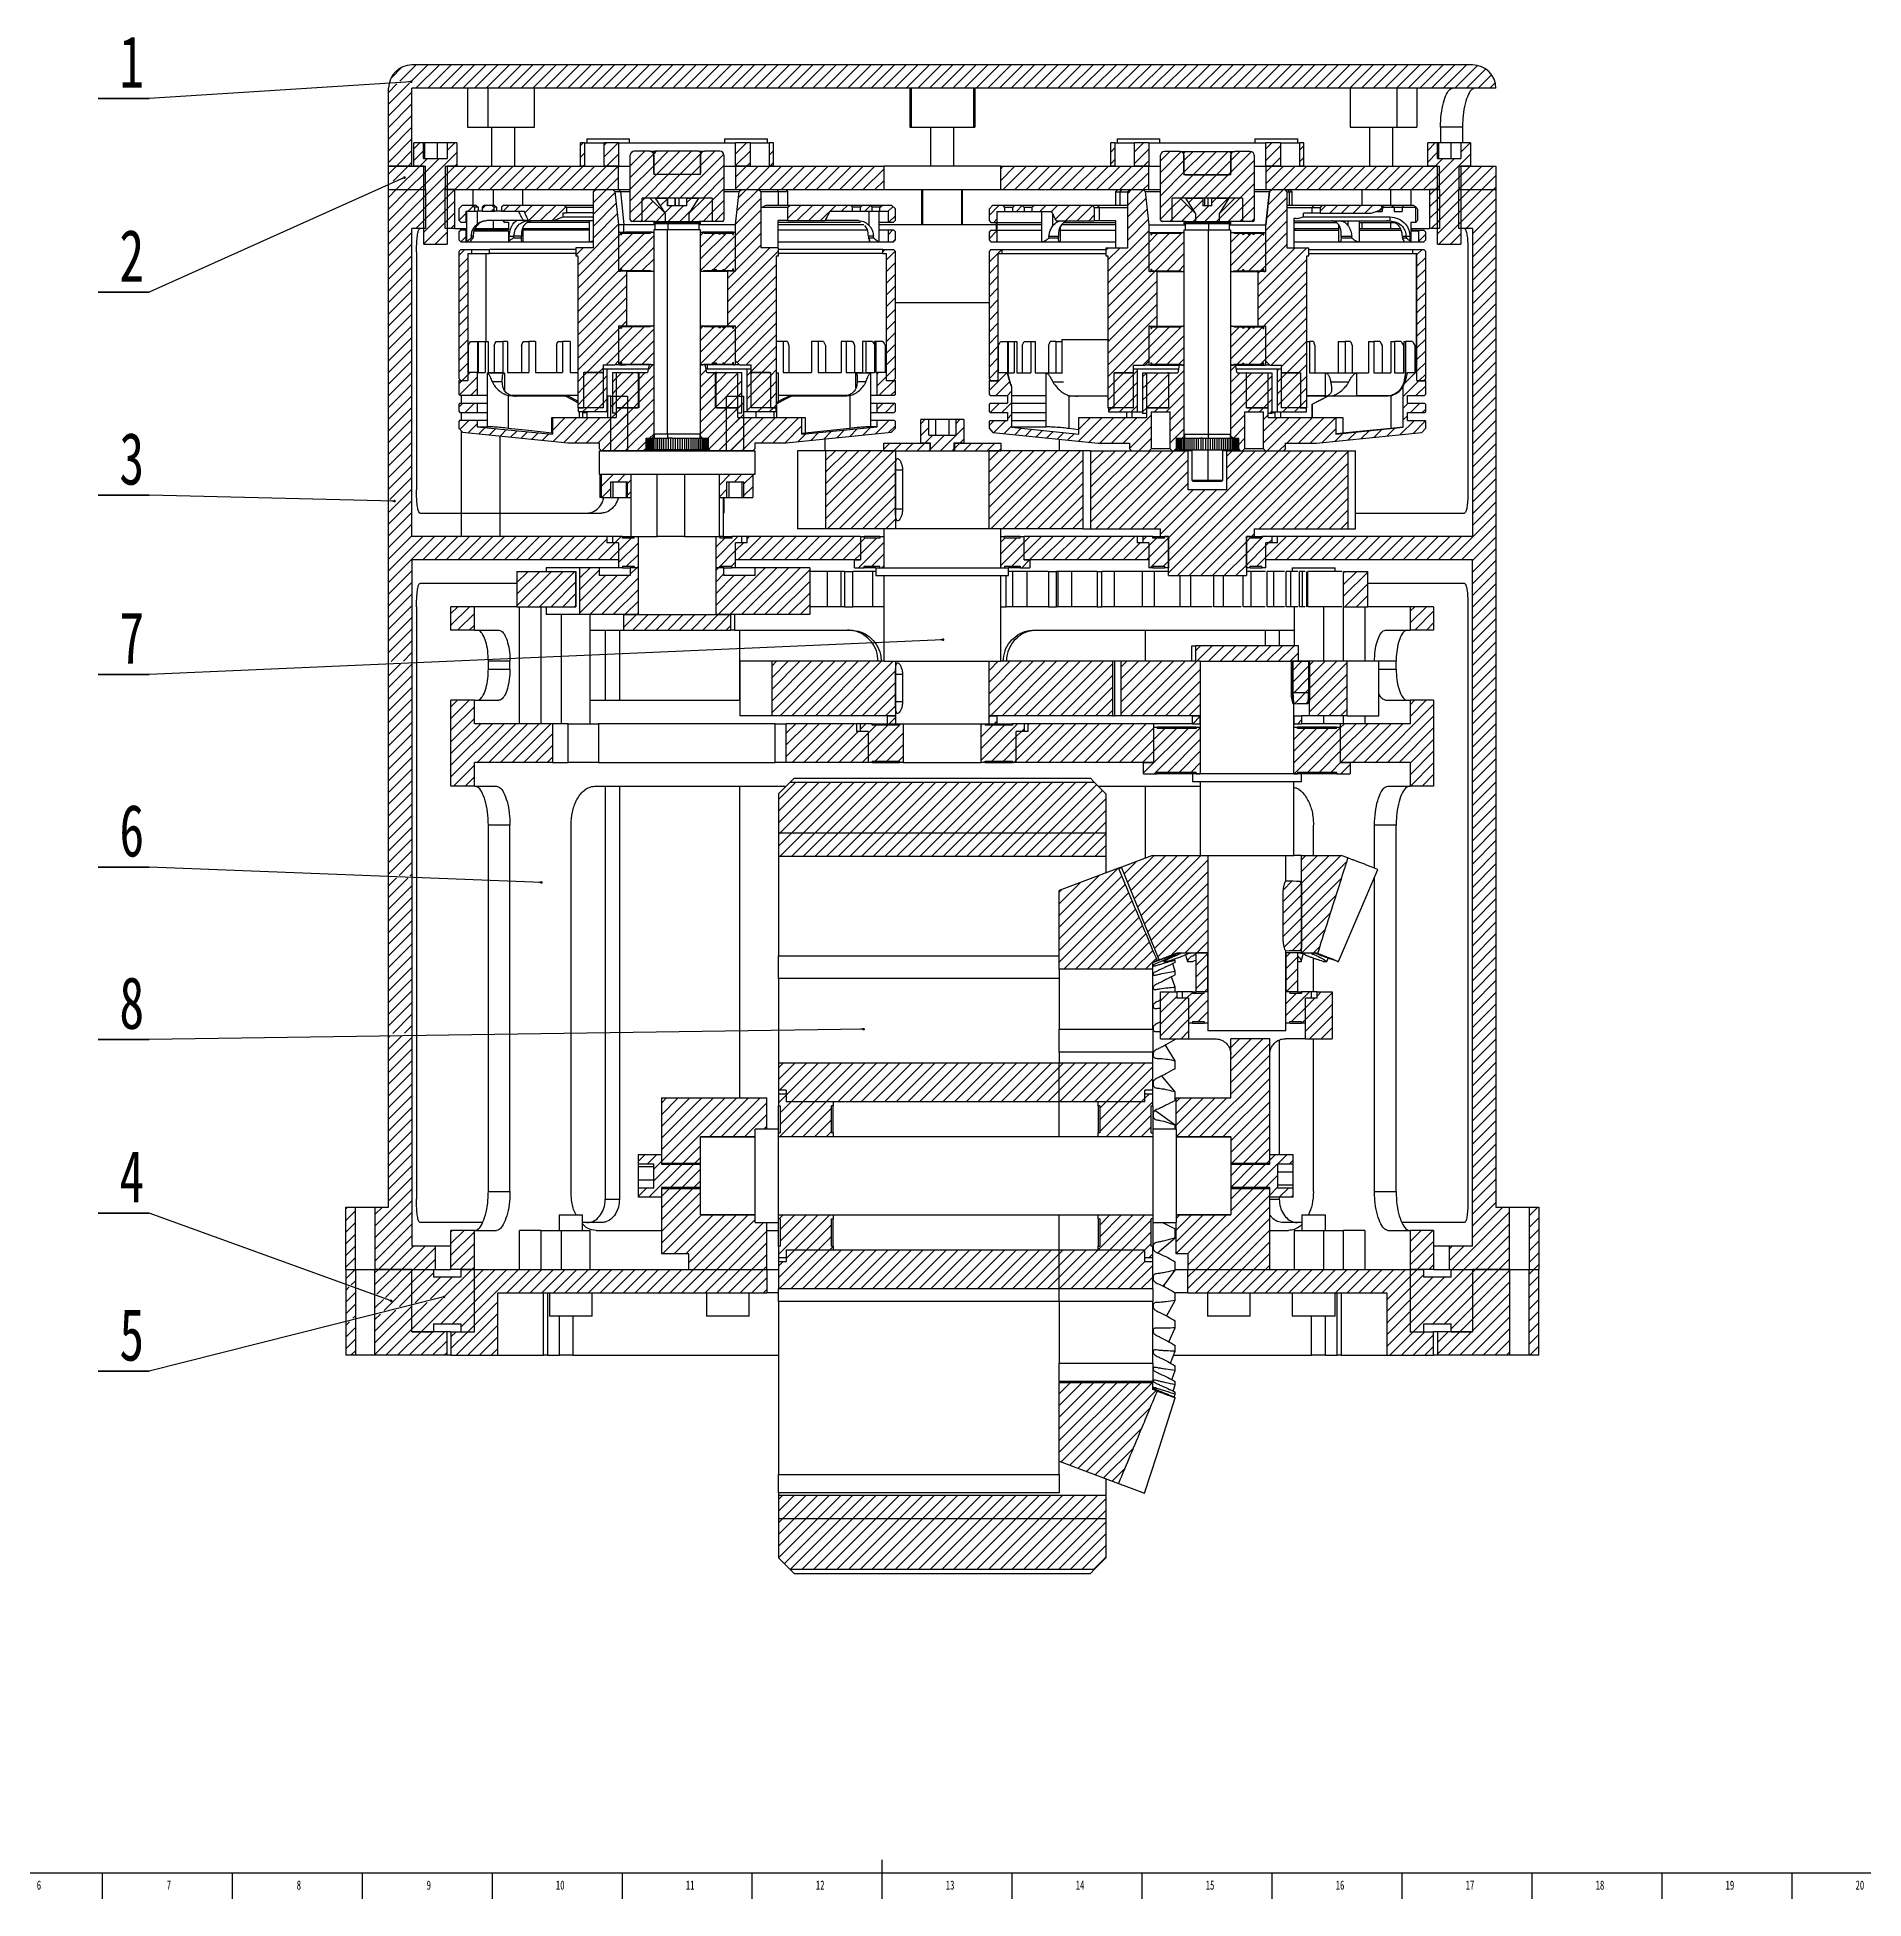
# Model space of a CAD drawing. Header units: millimetres. Extents: x -10 to 1189, y -23 to 841.
# Drawn here: x 277 to 980, y 0 to 716 of the extents above; entities that cross this region are included whole.
import ezdxf

# ---------------------------------------------------------------- set-up
doc = ezdxf.new("R2010")
doc.units = ezdxf.units.MM
doc.layers.add('10', color=7, linetype='Continuous')
doc.layers.add('5', color=7, linetype='Continuous')
doc.styles.add('SLDTEXTSTYLE5', font='TXT', dxfattribs={"width": 0.7})
doc.dimstyles.new('SLDDIMSTYLE0', dxfattribs={"dimtxt": 0.18, "dimasz": 1.016, "dimexe": 0, "dimexo": 0.0625, "dimgap": 0, "dimtad": 0, "dimtih": 1, "dimtoh": 1, "dimdec": 0, "dimrnd": 1e-09, "dimzin": 0, "dimdsep": 46, "dimtxsty": 'Standard', "dimblk1": 'DOT', "dimblk2": 'DOT', "dimsah": 1, "dimcen": 0.09, "dimadec": 0, "dimazin": 0, "dimtfac": 1.016, "dimtdec": 0, "dimtofl": 0, "dimtmove": 0, "dimatfit": 3, "dimldrblk": 'DOT', "dimfxl": 0, "dimfrac": 2, "dimtolj": 1, "dimtzin": 0, "dimarcsym": 0})

msp = doc.modelspace()

# ---------------------------------------------------------------- texts
at = {"layer": '10', "char_height": 3.5, "attachment_point": 2, "style": 'SLDTEXTSTYLE5'}
for s, insert in [('6', (277.55, 7.01)), ('7', (327.55, 7.01)), ('8', (377.55, 7.01)), ('9', (427.55, 7.01)), ('10', (478.09, 7.01)), ('11', (528.09, 7.01)), ('12', (578.09, 7.01)), ('13', (628.09, 7.01)), ('14', (678.09, 7.01)), ('15', (728.09, 7.01)), ('16', (778.09, 7.01)), ('17', (828.09, 7.01)), ('18', (878.09, 7.01)), ('19', (928.09, 7.01)), ('20', (978.09, 7.01))]:
    msp.add_mtext(s, dxfattribs=dict(at, insert=insert))

# ---------------------------------------------------------------- blocks, each defined once
blk = doc.blocks.new('SW_HATCH_0')
at = {"color": 0, "linetype": 'Continuous', "lineweight": 18}
for p, q in [((-149.19, 380.64), (-144.73, 385.11)), ((-145.69, 379.65), (-139.43, 385.91)), ((-141.31, 379.54), (-134.94, 385.91)), ((-139.45, 376.91), (-130.45, 385.91)), ((-134.96, 376.91), (-125.96, 385.91)), ((-130.47, 376.91), (-121.47, 385.91)), ((-125.98, 376.91), (-116.98, 385.91)), ((-121.49, 376.91), (-112.49, 385.91)), ((-117, 376.91), (-108, 385.91)), ((-112.51, 376.91), (-103.51, 385.91)), ((-108.02, 376.91), (-99.02, 385.91)), ((-103.53, 376.91), (-94.53, 385.91)), ((-99.04, 376.91), (-90.04, 385.91)), ((-94.55, 376.91), (-85.55, 385.91)), ((-90.06, 376.91), (-81.06, 385.91)), ((-85.57, 376.91), (-76.57, 385.91)), ((-81.08, 376.91), (-72.08, 385.91)), ((-76.59, 376.91), (-67.59, 385.91)), ((-72.1, 376.91), (-63.1, 385.91)), ((-67.61, 376.91), (-58.61, 385.91)), ((-63.12, 376.91), (-54.12, 385.91)), ((-58.63, 376.91), (-49.63, 385.91)), ((-54.14, 376.91), (-45.14, 385.91)), ((-49.65, 376.91), (-40.65, 385.91)), ((-45.16, 376.91), (-36.16, 385.91)), ((-40.67, 376.91), (-31.67, 385.91)), ((-36.18, 376.91), (-27.18, 385.91)), ((-31.69, 376.91), (-22.69, 385.91)), ((-27.2, 376.91), (-18.2, 385.91)), ((-22.71, 376.91), (-13.71, 385.91)), ((-18.22, 376.91), (-9.22, 385.91)), ((-13.73, 376.91), (-4.73, 385.91)), ((-9.24, 376.91), (-0.24, 385.91)), ((-4.75, 376.91), (4.25, 385.91)), ((-0.26, 376.91), (8.74, 385.91)), ((4.23, 376.91), (13.23, 385.91)), ((8.72, 376.91), (17.72, 385.91)), ((13.21, 376.91), (22.21, 385.91)), ((17.7, 376.91), (26.7, 385.91)), ((22.19, 376.91), (31.19, 385.91)), ((26.68, 376.91), (35.68, 385.91)), ((31.17, 376.91), (40.17, 385.91)), ((35.66, 376.91), (44.66, 385.91)), ((40.16, 376.91), (49.16, 385.91)), ((44.65, 376.91), (53.65, 385.91)), ((49.14, 376.91), (58.14, 385.91)), ((53.63, 376.91), (62.63, 385.91)), ((58.12, 376.91), (67.12, 385.91)), ((62.61, 376.91), (71.61, 385.91)), ((67.1, 376.91), (76.1, 385.91)), ((71.59, 376.91), (80.59, 385.91)), ((76.08, 376.91), (85.08, 385.91)), ((80.57, 376.91), (89.57, 385.91)), ((85.06, 376.91), (94.06, 385.91)), ((89.55, 376.91), (98.55, 385.91)), ((94.04, 376.91), (103.04, 385.91)), ((98.53, 376.91), (107.53, 385.91)), ((103.02, 376.91), (112.02, 385.91)), ((107.51, 376.91), (116.51, 385.91)), ((112, 376.91), (121, 385.91)), ((116.49, 376.91), (125.49, 385.91)), ((120.98, 376.91), (129.98, 385.91)), ((125.47, 376.91), (134.47, 385.91)), ((129.96, 376.91), (138.96, 385.91)), ((134.45, 376.91), (143.45, 385.91)), ((138.94, 376.91), (147.94, 385.91)), ((143.43, 376.91), (152.43, 385.91)), ((147.92, 376.91), (156.92, 385.91)), ((152.41, 376.91), (161.41, 385.91)), ((156.9, 376.91), (165.9, 385.91)), ((161.39, 376.91), (170.39, 385.91)), ((165.88, 376.91), (174.88, 385.91)), ((170.37, 376.91), (179.37, 385.91)), ((174.86, 376.91), (183.86, 385.91)), ((179.35, 376.91), (188.35, 385.91)), ((183.84, 376.91), (192.84, 385.91)), ((188.33, 376.91), (197.33, 385.91)), ((192.82, 376.91), (201.82, 385.91)), ((197.31, 376.91), (206.31, 385.91)), ((201.8, 376.91), (210.8, 385.91)), ((206.29, 376.91), (215.29, 385.91)), ((210.78, 376.91), (219.78, 385.91)), ((215.27, 376.91), (224.27, 385.91)), ((219.76, 376.91), (228.76, 385.91)), ((224.25, 376.91), (233.25, 385.91)), ((228.74, 376.91), (237.74, 385.91)), ((233.23, 376.91), (242.23, 385.91)), ((237.72, 376.91), (246.72, 385.91)), ((242.21, 376.91), (251.21, 385.91)), ((246.7, 376.91), (255.7, 385.91)), ((251.19, 376.91), (260.19, 385.91)), ((255.68, 376.91), (264.68, 385.91)), ((260.17, 376.91), (268.96, 385.7)), ((264.66, 376.91), (272.09, 384.34)), ((269.15, 376.91), (274.35, 382.11)), ((-150, 370.85), (-141.99, 378.87)), ((-150, 375.34), (-146.76, 378.59)), ((-150, 366.36), (-141, 375.36)), ((273.64, 376.91), (275.75, 379.02)), ((-150, 361.87), (-141, 370.87)), ((-150, 357.38), (-141, 366.38)), ((-150, 352.89), (-141, 361.89)), ((-150, 348.4), (-141, 357.4)), ((-147, 346.91), (-141, 352.91)), ((-140.25, 353.66), (-138, 355.91)), ((-140.25, 349.17), (-136.54, 352.89)), ((-136.5, 339.45), (-123.75, 352.2)), ((-127.46, 352.98), (-124.53, 355.91)), ((-76.12, 354.93), (-75.14, 355.91)), ((-76.12, 350.44), (-74.57, 351.99)), ((-67.07, 355), (-66.16, 355.91)), ((-67.07, 350.51), (-61.67, 355.91)), ((-66.18, 346.91), (-61.5, 351.59)), ((-57, 347.11), (-51.42, 352.69)), ((-57, 342.62), (-48.05, 351.57)), ((-56.91, 351.69), (-56, 352.6)), ((-48, 351.62), (-46.93, 352.69)), ((-48, 347.13), (-42.44, 352.69)), ((-46.95, 343.69), (-37.95, 352.69)), ((-42.46, 343.69), (-33.46, 352.69)), ((-37.99, 334.69), (-21.06, 351.62)), ((-37.97, 343.69), (-30, 351.66)), ((-30, 347.17), (-24.48, 352.69)), ((-29.88, 351.78), (-29.1, 352.56)), ((-16.5, 351.69), (-12.28, 355.91)), ((-16.5, 347.2), (-10.93, 352.77)), ((-3.43, 355.78), (-3.3, 355.91)), ((-3.43, 351.29), (-1.88, 352.84)), ((127.88, 352.38), (129.43, 353.94)), ((136.93, 352.46), (140.39, 355.91)), ((136.93, 347.97), (142.5, 353.54)), ((147, 349.06), (150.56, 352.61)), ((147, 344.57), (154.97, 352.54)), ((156, 349.08), (159.54, 352.61)), ((156, 344.59), (164.03, 352.61)), ((159.52, 343.61), (168.52, 352.61)), ((164.01, 343.61), (173.01, 352.61)), ((174, 349.11), (177.5, 352.61)), ((174, 344.62), (181.93, 352.55)), ((187.5, 353.63), (189.78, 355.91)), ((187.5, 349.14), (193.07, 354.71)), ((200.57, 353.23), (202.12, 354.79)), ((249.75, 353.02), (252.64, 355.91)), ((249.75, 348.53), (253.46, 352.25)), ((253.5, 338.81), (266.25, 351.56)), ((262.54, 352.34), (266.11, 355.91)), ((-150, 343.91), (-147, 346.91)), ((-148.25, 341.17), (-142.51, 346.91)), ((-147.02, 337.91), (-138.02, 346.91)), ((-142.53, 337.91), (-135.75, 344.69)), ((-142.51, 346.91), (-141, 348.42)), ((-138.02, 346.91), (-135.02, 349.91)), ((-136.5, 343.94), (-130.53, 349.91)), ((-136.5, 334.96), (-127.5, 343.96)), ((-128.25, 343.21), (-124.55, 346.91)), ((-128.25, 338.72), (-120.06, 346.91)), ((-124.57, 337.91), (-115.57, 346.91)), ((-124.55, 346.91), (-123.75, 347.71)), ((-120.08, 337.91), (-111.08, 346.91)), ((-115.59, 337.91), (-106.59, 346.91)), ((-111.1, 337.91), (-102.1, 346.91)), ((-106.61, 337.91), (-97.61, 346.91)), ((-102.12, 337.91), (-93.12, 346.91)), ((-97.63, 337.91), (-88.63, 346.91)), ((-93.14, 337.91), (-84.14, 346.91)), ((-88.65, 337.91), (-79.65, 346.91)), ((-84.16, 337.91), (-75.16, 346.91)), ((-79.67, 337.91), (-70.67, 346.91)), ((-75.18, 337.91), (-66.18, 346.91)), ((-75.16, 346.91), (-74.57, 347.5)), ((-70.69, 337.91), (-61.69, 346.91)), ((-61.69, 346.91), (-61.5, 347.1)), ((-57, 338.13), (-48, 347.13)), ((-33.5, 334.69), (-21, 347.19)), ((-33.48, 343.69), (-30, 347.17)), ((-16.5, 342.71), (-12.3, 346.91)), ((-16.5, 338.22), (-7.81, 346.91)), ((-12.32, 337.91), (-3.32, 346.91)), ((-12.3, 346.91), (-10.93, 348.28)), ((-7.83, 337.91), (1.17, 346.91)), ((-3.34, 337.91), (5.66, 346.91)), ((-3.32, 346.91), (-1.88, 348.35)), ((1.16, 337.91), (10.16, 346.91)), ((5.65, 337.91), (14.65, 346.91)), ((10.14, 337.91), (19.14, 346.91)), ((14.63, 337.91), (23.63, 346.91)), ((19.12, 337.91), (28.12, 346.91)), ((23.61, 337.91), (32.61, 346.91)), ((28.1, 337.91), (37.1, 346.91)), ((32.59, 337.91), (40.5, 345.83)), ((85.5, 345.93), (86.49, 346.91)), ((85.5, 341.44), (90.98, 346.91)), ((86.47, 337.91), (95.47, 346.91)), ((90.96, 337.91), (99.96, 346.91)), ((95.45, 337.91), (104.45, 346.91)), ((99.94, 337.91), (108.94, 346.91)), ((104.43, 337.91), (113.43, 346.91)), ((108.92, 337.91), (117.92, 346.91)), ((113.41, 337.91), (122.41, 346.91)), ((117.9, 337.91), (126.9, 346.91)), ((122.39, 337.91), (131.39, 346.91)), ((126.88, 337.91), (135.88, 346.91)), ((127.88, 347.89), (129.43, 349.45)), ((131.37, 337.91), (140.37, 346.91)), ((135.86, 337.91), (142.5, 344.56)), ((140.37, 346.91), (142.5, 349.05)), ((147, 340.08), (156, 349.08)), ((147, 335.59), (156, 344.59)), ((168.48, 334.61), (183, 349.13)), ((168.5, 343.61), (174, 349.11)), ((172.97, 334.61), (183, 344.64)), ((172.99, 343.61), (174, 344.62)), ((187.5, 344.65), (189.76, 346.91)), ((187.5, 340.16), (194.25, 346.91)), ((189.74, 337.91), (198.74, 346.91)), ((189.76, 346.91), (193.07, 350.22)), ((194.23, 337.91), (203.23, 346.91)), ((198.72, 337.91), (207.72, 346.91)), ((200.57, 348.74), (202.12, 350.3)), ((203.21, 337.91), (212.21, 346.91)), ((207.7, 337.91), (216.7, 346.91)), ((212.19, 337.91), (221.19, 346.91)), ((216.68, 337.91), (225.68, 346.91)), ((221.17, 337.91), (230.17, 346.91)), ((225.66, 337.91), (234.66, 346.91)), ((230.15, 337.91), (239.15, 346.91)), ((234.64, 337.91), (243.64, 346.91)), ((239.13, 337.91), (248.13, 346.91)), ((243.62, 337.91), (252.62, 346.91)), ((248.11, 337.91), (254.25, 344.05)), ((252.62, 346.91), (255.62, 349.91)), ((253.5, 343.3), (260.11, 349.91)), ((261.75, 342.57), (266.09, 346.91)), ((261.75, 338.08), (270.58, 346.91)), ((266.07, 337.91), (275.07, 346.91)), ((266.09, 346.91), (266.25, 347.07)), ((-150, 325.95), (-138.04, 337.91)), ((-150, 330.44), (-142.53, 337.91)), ((-150, 334.93), (-147.02, 337.91)), ((-138.04, 337.91), (-135.75, 340.2)), ((-136.5, 330.47), (-127.5, 339.47)), ((-128.25, 334.23), (-124.57, 337.91)), ((-71.21, 332.9), (-66.12, 337.99)), ((-71.21, 328.41), (-62.86, 336.76)), ((-66.2, 337.91), (-61.5, 342.61)), ((-61.71, 337.91), (-61.5, 338.12)), ((-57, 333.64), (-46.95, 343.69)), ((-51.46, 334.69), (-42.46, 343.69)), ((-46.97, 334.69), (-37.97, 343.69)), ((-42.48, 334.69), (-33.48, 343.69)), ((-29.01, 334.69), (-21, 342.7)), ((-25.5, 333.71), (-21, 338.21)), ((-15.91, 329.83), (-7.75, 337.99)), ((-15.34, 334.89), (-12.24, 337.99)), ((37.08, 337.91), (40.5, 341.34)), ((134.25, 336.31), (135.86, 337.91)), ((134.25, 331.82), (140.3, 337.87)), ((140.35, 337.91), (142.5, 340.07)), ((147, 331.1), (159.52, 343.61)), ((155.01, 334.61), (164.01, 343.61)), ((159.5, 334.61), (168.5, 343.61)), ((163.99, 334.61), (172.99, 343.61)), ((177.46, 334.61), (183, 340.15)), ((188.35, 332.03), (194.23, 337.91)), ((188.91, 337.08), (189.66, 337.83)), ((250.5, 335.81), (252.6, 337.91)), ((252.6, 337.91), (254.25, 339.56)), ((253.5, 334.32), (262.5, 343.32)), ((253.5, 329.83), (262.5, 338.83)), ((261.75, 324.61), (275.05, 337.91)), ((261.75, 329.1), (270.56, 337.91)), ((261.75, 333.59), (266.07, 337.91)), ((270.56, 337.91), (276, 343.35)), ((275.05, 337.91), (276, 338.86)), ((-150, 321.46), (-135.75, 335.71)), ((-150, 316.97), (-135.75, 331.22)), ((-136.5, 325.98), (-127.5, 334.98)), ((-136.5, 321.49), (-127.5, 330.49)), ((-128.25, 329.74), (-124.5, 333.49)), ((-119.42, 329.59), (-117.43, 331.58)), ((-114, 330.52), (-112.53, 331.99)), ((-110.44, 329.59), (-109.5, 330.53)), ((-105.95, 329.59), (-103.55, 331.99)), ((-101.46, 329.59), (-99.06, 331.99)), ((-97.58, 328.98), (-94.57, 331.99)), ((-96.08, 325.99), (-90.08, 331.99)), ((-91.59, 325.99), (-85.59, 331.99)), ((-87.1, 325.99), (-81.75, 331.34)), ((-71.21, 323.92), (-62.41, 332.72)), ((-57, 329.15), (-52.5, 333.65)), ((-52.5, 333.65), (-51.46, 334.69)), ((-52.5, 329.16), (-48.24, 333.42)), ((-51.48, 325.69), (-45.99, 331.18)), ((-47.14, 334.52), (-46.97, 334.69)), ((-45.42, 331.75), (-42.75, 334.42)), ((-43.69, 328.99), (-40.99, 331.69)), ((-42.5, 325.69), (-36.5, 331.69)), ((-38.01, 325.69), (-33.65, 330.05)), ((-35.25, 332.94), (-33.5, 334.69)), ((-33.52, 325.69), (-25.5, 333.71)), ((-25.5, 329.22), (-21, 333.72)), ((-16.5, 320.26), (-6.79, 329.97)), ((-16.47, 324.78), (-6.79, 334.46)), ((3.53, 326.82), (8.7, 331.99)), ((7.19, 325.99), (13.19, 331.99)), ((11.68, 325.99), (17.68, 331.99)), ((16.17, 325.99), (22.17, 331.99)), ((24.26, 329.59), (26.66, 331.99)), ((33.24, 329.59), (35.4, 331.75)), ((39, 330.86), (40.13, 331.99)), ((42.22, 329.59), (44.06, 331.43)), ((81, 327.96), (84.96, 331.91)), ((91.54, 329.51), (93.8, 331.78)), ((97.5, 330.99), (98.43, 331.91)), ((100.52, 329.51), (102.92, 331.91)), ((105.01, 329.51), (107.41, 331.91)), ((106.54, 326.55), (111.9, 331.91)), ((110.39, 325.91), (116.39, 331.91)), ((114.88, 325.91), (120.77, 331.81)), ((134.25, 327.33), (141.38, 334.46)), ((134.25, 322.84), (141.83, 330.42)), ((147, 326.61), (151.5, 331.11)), ((151.5, 331.11), (154.75, 334.36)), ((151.5, 326.61), (157, 332.11)), ((154.99, 325.61), (159.24, 329.87)), ((157.81, 332.92), (159.5, 334.61)), ((159.53, 330.16), (163.25, 333.87)), ((160.5, 326.63), (165.48, 331.61)), ((163.97, 325.61), (172.97, 334.61)), ((166.75, 332.89), (168.48, 334.61)), ((169.5, 326.65), (177.46, 334.61)), ((172.95, 325.61), (178.5, 331.16)), ((178.5, 331.16), (183, 335.66)), ((178.5, 326.67), (183, 331.17)), ((187.5, 322.2), (195.75, 330.45)), ((187.78, 326.98), (195.75, 334.94)), ((208.5, 329.73), (210.68, 331.91)), ((212.17, 328.91), (215.17, 331.91)), ((216.66, 328.91), (219.66, 331.91)), ((221.15, 328.91), (224.15, 331.91)), ((225.64, 328.91), (228.64, 331.91)), ((231.2, 329.98), (232.4, 331.18)), ((250.5, 331.32), (254.25, 335.07)), ((250.5, 326.83), (254.25, 330.58)), ((253.5, 325.34), (262.5, 334.34)), ((253.5, 320.85), (262.5, 329.85)), ((264.54, 322.91), (276, 334.37)), ((267, 320.88), (276, 329.88)), ((-139.57, 322.91), (-135.75, 326.73)), ((-136.5, 317), (-127.5, 326)), ((-128.25, 325.25), (-124.5, 329)), ((-126.1, 322.91), (-124.5, 324.51)), ((-123, 321.52), (-122.13, 322.39)), ((-122.94, 326.08), (-120.3, 328.71)), ((-77.25, 308.9), (-61.52, 324.63)), ((-71.21, 319.43), (-61.97, 328.68)), ((-55.97, 325.69), (-52.5, 329.16)), ((-46.99, 325.69), (-43.75, 328.93)), ((-29.03, 325.69), (-25.5, 329.22)), ((-24.54, 325.69), (-21, 329.23)), ((-16.5, 315.77), (-6.79, 325.48)), ((42.3, 320.69), (44, 322.39)), ((42.51, 325.39), (45, 327.88)), ((82.85, 325.31), (84.05, 326.51)), ((119.37, 325.91), (121.5, 328.05)), ((134.25, 318.35), (142.28, 326.38)), ((150.5, 325.61), (151.5, 326.61)), ((159.48, 325.61), (160.5, 326.63)), ((168.46, 325.61), (169.5, 326.65)), ((177.44, 325.61), (178.5, 326.67)), ((181.93, 325.61), (183, 326.68)), ((187.5, 317.71), (195.75, 325.96)), ((251.07, 322.91), (254.25, 326.09)), ((254.05, 316.91), (262.5, 325.36)), ((267, 316.39), (276, 325.39)), ((-150, 312.48), (-141, 321.48)), ((-150, 307.99), (-141, 316.99)), ((-132.1, 316.91), (-127.5, 321.51)), ((-127.61, 316.91), (-127.5, 317.02)), ((-122.14, 317.89), (-120.3, 319.73)), ((-78, 312.64), (-75.15, 315.49)), ((-77.25, 304.41), (-61.5, 320.16)), ((-77.25, 299.92), (-61.5, 315.67)), ((-61.5, 311.18), (-51.49, 321.19)), ((-61.5, 315.67), (-55.98, 321.19)), ((-61.5, 320.16), (-60.75, 320.91)), ((-61.49, 306.7), (-48, 320.19)), ((-56.91, 306.79), (-48, 315.7)), ((-30, 320.23), (-28.91, 321.32)), ((-30, 311.25), (-20.06, 321.19)), ((-30, 315.74), (-25, 320.74)), ((-30, 306.76), (-16.5, 320.26)), ((-25.03, 307.24), (-16.5, 315.77)), ((-24.92, 320.82), (-24.55, 321.19)), ((-19.5, 299.3), (-3.31, 315.49)), ((-16.5, 311.28), (-6.79, 320.99)), ((-16.5, 306.79), (-6.79, 316.5)), ((43.99, 317.89), (45, 318.9)), ((81, 318.98), (84.05, 322.02)), ((126, 314.59), (126.83, 315.41)), ((126.75, 306.36), (142.5, 322.11)), ((126.75, 301.86), (142.5, 317.61)), ((126.75, 310.85), (131.32, 315.41)), ((142.5, 308.63), (155.28, 321.41)), ((142.5, 313.12), (150.49, 321.11)), ((142.5, 317.61), (146, 321.11)), ((145.07, 306.71), (156, 317.64)), ((174, 308.7), (186.41, 321.11)), ((174, 313.19), (181.92, 321.11)), ((174, 317.68), (177.43, 321.11)), ((176.5, 306.71), (187.5, 317.71)), ((184.5, 301.24), (198.67, 315.41)), ((184.5, 296.75), (203.16, 315.41)), ((187.5, 313.22), (195.75, 321.47)), ((187.5, 308.73), (195.75, 316.98)), ((246.3, 318.14), (249, 320.84)), ((258.54, 316.91), (262.5, 320.87)), ((267, 311.9), (276, 320.9)), ((267, 307.41), (276, 316.41)), ((-150, 303.5), (-141, 312.5)), ((-150, 299.01), (-141, 308.01)), ((-123, 312.54), (-120.65, 314.89)), ((-123, 308.05), (-119.55, 311.5)), ((-77.25, 295.43), (-61.5, 311.18)), ((-52.42, 306.79), (-48, 311.21)), ((-20.96, 306.82), (-16.5, 311.28)), ((-19.5, 294.81), (0, 314.31)), ((-19.5, 290.32), (-0.75, 309.07)), ((40.1, 313.99), (40.99, 314.89)), ((41.55, 310.96), (44.87, 314.27)), ((41.55, 306.47), (45, 309.92)), ((81, 310), (85.82, 314.81)), ((81, 305.51), (84.45, 308.96)), ((126.75, 297.37), (142.5, 313.12)), ((126.75, 292.88), (142.5, 308.63)), ((149.56, 306.71), (156, 313.15)), ((154.05, 306.71), (156, 308.66)), ((180.99, 306.71), (187.5, 313.22)), ((184.5, 292.26), (203.25, 311.01)), ((185.48, 306.71), (187.5, 308.73)), ((245.55, 312.9), (247.46, 314.81)), ((245.55, 308.41), (249, 311.86)), ((267, 302.92), (276, 311.92)), ((-150, 294.52), (-141, 303.52)), ((-123, 303.56), (-119.55, 307.01)), ((-123, 299.07), (-119.55, 302.52)), ((-77.25, 290.94), (-61.5, 306.69)), ((-77.25, 286.45), (-58.5, 305.2)), ((-48.22, 306.5), (-48.01, 306.71)), ((-25.48, 306.79), (-25.47, 306.8)), ((-19.5, 303.79), (-16.8, 306.49)), ((-19.5, 285.83), (-0.75, 304.58)), ((-16.8, 306.49), (-16.5, 306.79)), ((41.55, 301.98), (45, 305.43)), ((41.55, 297.49), (45, 300.94)), ((81, 301.02), (84.45, 304.47)), ((126.75, 288.39), (144.77, 306.41)), ((126.75, 283.9), (145.5, 302.65)), ((184.5, 287.77), (203.25, 306.52)), ((184.5, 305.73), (185.18, 306.41)), ((186.63, 285.41), (203.25, 302.03)), ((245.55, 303.92), (249, 307.37)), ((245.55, 299.43), (249, 302.88)), ((267, 298.43), (276, 307.43)), ((267, 293.94), (276, 302.94)), ((-150, 290.03), (-141, 299.03)), ((-150, 285.54), (-141, 294.54)), ((-123, 294.58), (-119.55, 298.03)), ((-77.25, 281.96), (-58.5, 300.71)), ((-77.25, 277.47), (-58.5, 296.22)), ((-16.5, 284.34), (-0.75, 300.09)), ((-16.5, 279.85), (-0.75, 295.6)), ((41.55, 293), (45, 296.45)), ((81, 296.53), (84.45, 299.98)), ((81, 292.04), (84.45, 295.49)), ((126.75, 279.41), (145.5, 298.16)), ((187.5, 281.79), (203.25, 297.54)), ((245.55, 294.94), (249, 298.39)), ((245.55, 290.45), (249, 293.9)), ((267, 289.45), (276, 298.45)), ((267, 284.96), (276, 293.96)), ((-150, 281.05), (-141, 290.05)), ((-123, 290.09), (-119.55, 293.54)), ((-123, 285.6), (-119.55, 289.05)), ((-77.25, 272.98), (-58.5, 291.73)), ((-60.25, 285.49), (-58.5, 287.24)), ((-16.5, 275.36), (-0.75, 291.11)), ((-15.94, 271.43), (-0.75, 286.62)), ((41.55, 288.51), (45, 291.96)), ((41.55, 284.02), (45, 287.47)), ((81, 287.55), (84.45, 291)), ((126.75, 274.92), (145.5, 293.67)), ((126.75, 270.43), (145.5, 289.18)), ((187.5, 277.3), (203.25, 293.05)), ((187.5, 272.81), (203.25, 288.56)), ((245.55, 285.96), (249, 289.41)), ((267, 280.47), (276, 289.47)), ((-150, 276.56), (-141, 285.56)), ((-150, 272.07), (-141, 281.07)), ((-123, 281.11), (-119.55, 284.56)), ((-123, 276.62), (-119.55, 280.07)), ((-77.25, 268.49), (-61.5, 284.24)), ((-73.76, 267.49), (-61.5, 279.75)), ((-61.5, 275.26), (-51.57, 285.19)), ((-61.5, 279.75), (-56.06, 285.19)), ((-61.5, 284.24), (-60.75, 284.99)), ((-61.5, 270.77), (-48, 284.27)), ((-56.99, 270.79), (-48, 279.78)), ((-30, 284.31), (-28.96, 285.34)), ((-30, 275.33), (-20.14, 285.19)), ((-30, 279.82), (-25.08, 284.74)), ((-30, 270.84), (-16.5, 284.34)), ((-25.11, 271.24), (-16.5, 279.85)), ((-24.92, 284.9), (-24.63, 285.19)), ((-12.39, 270.49), (-0.75, 282.13)), ((41.55, 279.53), (45, 282.98)), ((81, 283.06), (84.45, 286.51)), ((81, 278.57), (84.45, 282.02)), ((126.75, 265.94), (142.5, 281.69)), ((142.5, 272.71), (155.15, 285.37)), ((142.5, 277.2), (150.41, 285.11)), ((142.5, 281.69), (145.92, 285.11)), ((144.99, 270.71), (156, 281.72)), ((174, 272.78), (186.33, 285.11)), ((174, 277.27), (181.84, 285.11)), ((174, 281.76), (177.35, 285.11)), ((176.42, 270.71), (187.5, 281.79)), ((189.59, 270.41), (203.25, 284.07)), ((193.5, 269.83), (203.25, 279.58)), ((245.55, 281.47), (249, 284.92)), ((245.55, 276.98), (249, 280.43)), ((267, 275.98), (276, 284.98)), ((267, 271.49), (276, 280.49)), ((-150, 267.58), (-141, 276.58)), ((-123, 272.13), (-119.55, 275.58)), ((-66.27, 270.49), (-61.5, 275.26)), ((-52.5, 270.79), (-48, 275.29)), ((-20.96, 270.9), (-16.5, 275.36)), ((-10.5, 267.89), (-0.75, 277.64)), ((-6.41, 267.49), (-0.75, 273.15)), ((41.55, 275.04), (45, 278.49)), ((41.55, 270.55), (45, 274)), ((81, 274.08), (84.45, 277.53)), ((81, 269.59), (84.45, 273.04)), ((132.71, 267.41), (142.5, 277.2)), ((140.2, 270.41), (142.5, 272.71)), ((149.48, 270.71), (156, 277.23)), ((153.97, 270.71), (156, 272.74)), ((180.91, 270.71), (187.5, 277.3)), ((185.4, 270.71), (187.5, 272.81)), ((195.57, 267.41), (203.25, 275.09)), ((245.55, 272.49), (249, 275.94)), ((267, 267), (276, 276)), ((-150, 263.09), (-141, 272.09)), ((-150, 258.6), (-141, 267.6)), ((-123, 267.64), (-119.55, 271.09)), ((-122.71, 258.95), (-115.95, 265.71)), ((-121.66, 264.49), (-119.55, 266.6)), ((-119.55, 266.6), (-118.66, 267.49)), ((-77.25, 264), (-75, 266.25)), ((-75, 266.25), (-73.76, 267.49)), ((-75, 261.76), (-69.27, 267.49)), ((-69.27, 267.49), (-67.5, 269.26)), ((-67.5, 264.77), (-66, 266.27)), ((-63.9, 263.88), (-62.4, 265.38)), ((-62.4, 260.89), (-55.8, 267.49)), ((-62.4, 265.38), (-60.29, 267.49)), ((-53.76, 265.04), (-51.31, 267.49)), ((-53.76, 260.55), (-48, 266.31)), ((-50.17, 268.63), (-48.31, 270.49)), ((-48.31, 270.49), (-48, 270.8)), ((-30, 266.35), (-27.81, 268.54)), ((-30, 261.86), (-24.37, 267.49)), ((-25.56, 270.79), (-25.47, 270.88)), ((-24, 263.37), (-19.88, 267.49)), ((-24, 258.88), (-15.61, 267.27)), ((-16.88, 270.49), (-16.5, 270.87)), ((-15.6, 267.28), (-15.39, 267.49)), ((-12, 266.39), (-10.5, 267.89)), ((-10.5, 263.4), (-6.41, 267.49)), ((-10.5, 258.91), (-3, 266.41)), ((-3, 266.41), (-0.75, 268.66)), ((37.95, 266.95), (38.49, 267.49)), ((37.95, 262.46), (41.55, 266.06)), ((41.55, 266.06), (45, 269.51)), ((81, 260.61), (87.81, 267.41)), ((81.03, 265.13), (84.45, 268.55)), ((129, 263.7), (132.71, 267.41)), ((129, 259.21), (136.5, 266.71)), ((136.5, 266.71), (138, 268.21)), ((140.1, 265.82), (141.6, 267.32)), ((141.6, 262.83), (146.18, 267.41)), ((141.6, 258.34), (150, 266.74)), ((150, 262.25), (156, 268.25)), ((150, 266.74), (150.67, 267.41)), ((174, 268.29), (175.85, 270.15)), ((174, 263.8), (177.61, 267.41)), ((174, 259.31), (180, 265.31)), ((180, 265.31), (182.1, 267.41)), ((180, 260.82), (186.59, 267.41)), ((188.4, 264.73), (189.9, 266.23)), ((192, 268.33), (192.58, 268.91)), ((192, 263.84), (193.5, 265.34)), ((193.5, 265.34), (195.57, 267.41)), ((193.5, 260.85), (200.06, 267.41)), ((200.06, 267.41), (203.25, 270.6)), ((201, 263.86), (203.25, 266.11)), ((240.81, 263.26), (244.96, 267.41)), ((245.55, 268), (249, 271.45)), ((246.45, 264.41), (249, 266.96)), ((267, 262.51), (276, 271.51)), ((267, 258.02), (276, 267.02)), ((-150, 254.11), (-141, 263.11)), ((-150, 249.62), (-141, 258.62)), ((-123, 263.15), (-121.66, 264.49)), ((-118.38, 258.79), (-115.95, 261.22)), ((-77.25, 259.51), (-75, 261.76)), ((-75, 257.27), (-67.5, 264.77)), ((-73.79, 253.99), (-67.5, 260.28)), ((-67.5, 260.28), (-66, 261.78)), ((-64.5, 254.3), (-60.38, 258.41)), ((-63.9, 259.39), (-62.4, 260.89)), ((-62.4, 256.4), (-54, 264.8)), ((-60.32, 253.99), (-54, 260.31)), ((-53.76, 256.06), (-48, 261.82)), ((-30, 257.37), (-24.24, 263.13)), ((-30, 252.88), (-24.24, 258.64)), ((-24, 254.39), (-15.6, 262.79)), ((-19.94, 253.96), (-15.48, 258.41)), ((-19.91, 253.99), (-15.6, 258.3)), ((-15.6, 262.79), (-14.1, 264.29)), ((-15.6, 258.3), (-14.1, 259.8)), ((-12, 261.9), (-10.5, 263.4)), ((-12, 257.41), (-10.5, 258.91)), ((-10.5, 254.42), (-3, 261.92)), ((-3, 261.92), (-0.75, 264.17)), ((-3, 257.43), (-0.75, 259.68)), ((38.77, 258.79), (44.47, 264.49)), ((43.26, 258.79), (45, 260.53)), ((83.6, 258.71), (88.94, 264.05)), ((88.05, 258.67), (89.69, 260.32)), ((126.75, 261.45), (129, 263.7)), ((126.75, 256.96), (129, 259.21)), ((129, 254.72), (136.5, 262.22)), ((136.5, 262.22), (138, 263.72)), ((136.5, 257.73), (138, 259.23)), ((140.1, 261.33), (141.6, 262.83)), ((140.1, 256.84), (141.6, 258.34)), ((141.72, 253.97), (150, 262.25)), ((149.14, 252.41), (156, 259.27)), ((150, 257.76), (156, 263.76)), ((174, 254.82), (180, 260.82)), ((180, 256.33), (188.4, 264.73)), ((182.07, 253.91), (188.4, 260.24)), ((188.4, 260.24), (189.9, 261.74)), ((192, 259.35), (193.5, 260.85)), ((193.5, 256.36), (201, 263.86)), ((195.54, 253.91), (201, 259.37)), ((201, 259.37), (203.25, 261.62)), ((240.31, 258.27), (246.45, 264.41)), ((245.24, 258.71), (249, 262.47)), ((267, 253.53), (276, 262.53)), ((267, 249.04), (276, 258.04)), ((-150, 245.13), (-141, 254.13)), ((-123, 254.17), (-121.38, 255.79)), ((-120.49, 252.19), (-116.89, 255.79)), ((-116, 252.19), (-115.95, 252.24)), ((-77.25, 255.02), (-75, 257.27)), ((-75.29, 252.49), (-73.79, 253.99)), ((-70.8, 252.49), (-69.3, 253.99)), ((-69.33, 240.49), (-55.83, 253.99)), ((-69.3, 253.99), (-67.5, 255.79)), ((-67.84, 237.49), (-48, 257.33)), ((-67.5, 255.79), (-66, 257.29)), ((-66.31, 252.49), (-66, 252.8)), ((-64.5, 249.81), (-58.06, 256.25)), ((-64.5, 245.32), (-58.06, 251.76)), ((-63.9, 254.9), (-62.4, 256.4)), ((-63.35, 237.49), (-48, 252.84)), ((-62.42, 251.89), (-62.4, 251.91)), ((-62.4, 251.91), (-60.32, 253.99)), ((-55.83, 253.99), (-54, 255.82)), ((-30, 248.39), (-24.24, 254.15)), ((-30, 243.9), (-19.91, 253.99)), ((-27.12, 242.29), (-15.6, 253.81)), ((-19.94, 249.47), (-13.5, 255.9)), ((-19.94, 244.98), (-13.5, 251.41)), ((-15.6, 253.81), (-14.1, 255.31)), ((-12, 252.92), (-10.5, 254.42)), ((-7.94, 252.49), (-6.44, 253.99)), ((-6.44, 253.99), (-3, 257.43)), ((-3.45, 252.49), (-1.95, 253.99)), ((-1.95, 253.99), (-0.75, 255.19)), ((37.95, 253.48), (40.26, 255.79)), ((41.15, 252.19), (44.65, 255.69)), ((81.49, 252.11), (85.09, 255.71)), ((85.98, 252.11), (89.69, 255.83)), ((88.05, 249.69), (89.69, 251.34)), ((126.9, 252.62), (128.19, 253.91)), ((128.19, 253.91), (129, 254.72)), ((131.18, 252.41), (132.68, 253.91)), ((132.65, 240.41), (143.38, 251.14)), ((132.68, 253.91), (136.5, 257.73)), ((135.67, 252.41), (138, 254.74)), ((140.1, 252.35), (141.6, 253.85)), ((141.6, 253.85), (141.66, 253.91)), ((144.65, 252.41), (146.15, 253.91)), ((146.15, 253.91), (150, 257.76)), ((150.66, 249.45), (156, 254.78)), ((174, 250.33), (180, 256.33)), ((174, 245.84), (179.34, 251.18)), ((180.57, 252.41), (182.07, 253.91)), ((185.06, 252.41), (186.56, 253.91)), ((186.56, 253.91), (188.4, 255.75)), ((186.62, 249.48), (188.4, 251.26)), ((188.4, 255.75), (189.9, 257.25)), ((188.95, 251.81), (189.9, 252.76)), ((192, 254.86), (193.5, 256.36)), ((194.04, 252.41), (195.54, 253.91)), ((198.53, 252.41), (200.03, 253.91)), ((200.03, 253.91), (201, 254.88)), ((201, 254.88), (203.25, 257.13)), ((203.02, 252.41), (203.1, 252.49)), ((240.31, 253.78), (242.24, 255.71)), ((240.31, 249.29), (241.95, 250.93)), ((243.13, 252.11), (246.73, 255.71)), ((247.62, 252.11), (249, 253.49)), ((267, 244.55), (276, 253.55)), ((-150, 240.64), (-141, 249.64)), ((-150, 236.15), (-141, 245.15)), ((-122.53, 245.66), (-119, 249.19)), ((-119.37, 244.33), (-115.95, 247.75)), ((-115.29, 243.92), (-112.83, 246.38)), ((-111.21, 243.51), (-108.74, 245.98)), ((-107.13, 243.1), (-104.66, 245.57)), ((-103.05, 242.69), (-100.58, 245.16)), ((-98.97, 242.28), (-96.5, 244.75)), ((-94.88, 241.88), (-92.42, 244.34)), ((-90.8, 241.47), (-88.33, 243.93)), ((-87, 245.27), (-82.03, 250.24)), ((-87, 249.76), (-86.52, 250.24)), ((-86.72, 241.06), (-77.54, 250.24)), ((-82.64, 240.65), (-73.05, 250.24)), ((-78.31, 240.49), (-68.56, 250.24)), ((-73.82, 240.49), (-64.07, 250.24)), ((-64.5, 240.83), (-58.06, 247.27)), ((-58.86, 237.49), (-48, 248.35)), ((-49.57, 242.29), (-48, 243.86)), ((-26.84, 238.08), (-14.68, 250.24)), ((-22.94, 237.49), (-10.19, 250.24)), ((-19.94, 240.49), (-13.5, 246.92)), ((-18.45, 237.49), (-5.7, 250.24)), ((-13.96, 237.49), (-1.21, 250.24)), ((-6.47, 240.49), (3.28, 250.24)), ((-1.98, 240.49), (7.77, 250.24)), ((2.51, 240.49), (9, 246.98)), ((7.45, 240.93), (10.46, 243.95)), ((12.43, 241.43), (15.45, 244.45)), ((17.42, 241.93), (20.44, 244.95)), ((22.41, 242.43), (25.43, 245.44)), ((27.4, 242.93), (30.42, 245.94)), ((32.39, 243.43), (35.41, 246.44)), ((37.38, 243.93), (42.64, 249.19)), ((37.95, 248.99), (38.15, 249.19)), ((42.37, 244.42), (45, 247.06)), ((54.75, 247.83), (56.34, 249.41)), ((54.75, 243.34), (57.81, 246.4)), ((62.3, 237.41), (71.25, 246.36)), ((68.19, 247.79), (69.81, 249.41)), ((81, 247.13), (82.98, 249.11)), ((82.79, 244.44), (87.47, 249.11)), ((86.87, 244.03), (89.69, 246.85)), ((90.95, 243.62), (93.42, 246.09)), ((95.04, 243.21), (97.5, 245.68)), ((99.12, 242.8), (101.59, 245.27)), ((103.2, 242.39), (105.67, 244.86)), ((107.28, 241.99), (109.75, 244.45)), ((111.36, 241.58), (113.83, 244.04)), ((115.45, 241.17), (124.44, 250.16)), ((115.54, 245.76), (119.95, 250.16)), ((119.53, 240.76), (128.93, 250.16)), ((123.67, 240.41), (133.42, 250.16)), ((128.16, 240.41), (137.91, 250.16)), ((135, 238.27), (143.38, 246.65)), ((150.66, 244.96), (156, 250.29)), ((150.66, 240.47), (156, 245.8)), ((174.86, 242.21), (179.34, 246.69)), ((186.62, 240.5), (196.28, 250.16)), ((186.62, 244.99), (191.79, 250.16)), ((188.02, 237.41), (200.77, 250.16)), ((195.51, 240.41), (205.26, 250.16)), ((200, 240.41), (209.75, 250.16)), ((204.49, 240.41), (214.24, 250.16)), ((209.2, 240.64), (214.46, 245.89)), ((214.19, 241.13), (217.21, 244.15)), ((219.18, 241.63), (222.2, 244.65)), ((224.17, 242.13), (227.19, 245.15)), ((229.16, 242.63), (232.18, 245.65)), ((234.15, 243.13), (237.16, 246.14)), ((239.14, 243.63), (244.62, 249.11)), ((244.13, 244.13), (248.83, 248.83)), ((267, 240.06), (276, 249.06)), ((267, 235.57), (276, 244.57)), ((-150, 231.66), (-141, 240.66)), ((-63.42, 237.41), (-58.06, 242.78)), ((-58.93, 237.41), (-58.06, 238.29)), ((-54.37, 237.49), (-51.03, 240.83)), ((-18.52, 237.41), (-13.5, 242.43)), ((-14.03, 237.41), (-13.5, 237.94)), ((18.13, 211.21), (44.34, 237.41)), ((18.13, 215.7), (39.85, 237.41)), ((18.13, 220.19), (35.36, 237.41)), ((18.13, 224.68), (30.87, 237.41)), ((18.13, 229.17), (26.38, 237.41)), ((18.13, 233.66), (21.89, 237.41)), ((40.5, 238.07), (42.85, 240.41)), ((44.34, 237.41), (47.34, 240.41)), ((48.83, 237.41), (51.83, 240.41)), ((53.32, 237.41), (56.32, 240.41)), ((56.32, 240.41), (59.32, 243.41)), ((57.81, 237.41), (58.2, 237.81)), ((58.5, 238.11), (63.81, 243.41)), ((66.79, 237.41), (67.5, 238.12)), ((67.8, 238.42), (69.79, 240.41)), ((69.79, 240.41), (71.25, 241.87)), ((71.28, 237.41), (74.28, 240.41)), ((75.77, 237.41), (78.77, 240.41)), ((80.26, 237.41), (83.26, 240.41)), ((81, 211.21), (107.2, 237.41)), ((81, 215.7), (102.71, 237.41)), ((81, 220.19), (98.22, 237.41)), ((81, 224.68), (93.73, 237.41)), ((81, 229.17), (89.24, 237.41)), ((81, 233.66), (84.75, 237.41)), ((81.69, 207.41), (111.69, 237.41)), ((84.75, 237.41), (85.5, 238.16)), ((86.18, 207.41), (116.18, 237.41)), ((120.1, 209.9), (147.61, 237.41)), ((120.1, 214.39), (143.12, 237.41)), ((120.1, 218.88), (138.63, 237.41)), ((120.1, 223.37), (134.14, 237.41)), ((120.1, 227.86), (129.65, 237.41)), ((120.1, 232.35), (125.16, 237.41)), ((120.1, 236.84), (120.67, 237.41)), ((122.1, 207.41), (152.1, 237.41)), ((126.59, 207.41), (156.59, 237.41)), ((138.63, 237.41), (143.38, 242.16)), ((150, 190.41), (197, 237.41)), ((150, 194.9), (192.51, 237.41)), ((150, 199.39), (188.02, 237.41)), ((152.1, 237.41), (152.97, 238.28)), ((153.49, 189.41), (201.49, 237.41)), ((157.98, 189.41), (205.98, 237.41)), ((162.47, 189.41), (210.47, 237.41)), ((172.5, 226.38), (183.53, 237.41)), ((172.5, 230.87), (179.04, 237.41)), ((172.5, 235.36), (174.55, 237.41)), ((177.04, 239.9), (179.34, 242.2)), ((184.96, 207.41), (214.96, 237.41)), ((189.45, 207.41), (219.15, 237.11)), ((192.51, 237.41), (195, 239.9)), ((267, 231.08), (276, 240.08)), ((-150, 227.17), (-141, 236.17)), ((-150, 222.68), (-141, 231.68)), ((18.83, 207.41), (45, 233.59)), ((90.67, 207.41), (117.19, 233.94)), ((95.16, 207.41), (117.19, 229.45)), ((131.08, 207.41), (157.5, 233.83)), ((135.57, 207.41), (157.5, 229.34)), ((193.94, 207.41), (219.15, 232.62)), ((267, 226.59), (276, 235.59)), ((267, 222.1), (276, 231.1)), ((-150, 213.7), (-141, 222.7)), ((-149.56, 218.63), (-141, 227.19)), ((-68.09, 223.77), (-63.44, 228.41)), ((-68.09, 228.26), (-67.93, 228.41)), ((-67.95, 219.41), (-64.6, 222.77)), ((-61.95, 225.41), (-58.95, 228.41)), ((-58.03, 224.85), (-56.77, 226.11)), ((-22.71, 224.25), (-18.54, 228.41)), ((-22.71, 219.76), (-19.97, 222.5)), ((-17.05, 225.41), (-14.05, 228.41)), ((-13.4, 224.58), (-9.91, 228.06)), ((-13.4, 220.09), (-9.91, 223.57)), ((23.32, 207.41), (45, 229.1)), ((27.81, 207.41), (45, 224.61)), ((99.65, 207.41), (117.19, 224.96)), ((140.06, 207.41), (157.5, 224.85)), ((144.55, 207.41), (159.55, 222.41)), ((147, 205.37), (164.04, 222.41)), ((150, 203.88), (168.53, 222.41)), ((198.43, 207.41), (219.15, 228.13)), ((202.92, 207.41), (219.15, 223.64)), ((267, 217.61), (276, 226.61)), ((267, 213.12), (276, 222.12)), ((-150, 209.21), (-141, 218.21)), ((-58.03, 220.36), (-56.77, 221.62)), ((32.3, 207.41), (45, 220.11)), ((36.79, 207.41), (45, 215.62)), ((104.14, 207.41), (117.19, 220.46)), ((108.63, 207.41), (117.19, 215.97)), ((207.41, 207.41), (219.15, 219.15)), ((267, 208.63), (276, 217.63)), ((-150, 204.72), (-141, 213.72)), ((-150, 200.23), (-141, 209.23)), ((41.28, 207.41), (45, 211.13)), ((113.12, 207.41), (117.19, 211.48)), ((211.9, 207.41), (219.15, 214.66)), ((216.39, 207.41), (219.15, 210.17)), ((258.28, 195.41), (276, 213.14)), ((262.77, 195.41), (276, 208.65)), ((-150, 195.74), (-141, 204.74)), ((-150, 186.76), (-132.34, 204.41)), ((-150, 191.25), (-136.84, 204.41)), ((-136.85, 195.41), (-127.85, 204.41)), ((-132.36, 195.41), (-123.36, 204.41)), ((-127.87, 195.41), (-118.87, 204.41)), ((-123.38, 195.41), (-114.38, 204.41)), ((-118.89, 195.41), (-109.89, 204.41)), ((-114.4, 195.41), (-105.4, 204.41)), ((-109.91, 195.41), (-100.91, 204.41)), ((-105.42, 195.41), (-96.42, 204.41)), ((-100.93, 195.41), (-91.93, 204.41)), ((-96.44, 195.41), (-87.44, 204.41)), ((-91.95, 195.41), (-82.95, 204.41)), ((-87.46, 195.41), (-78.46, 204.41)), ((-82.97, 195.41), (-73.97, 204.41)), ((-78.48, 195.41), (-69.48, 204.41)), ((-73.99, 195.41), (-66, 203.41)), ((-69.5, 195.41), (-62.9, 202.01)), ((-62.9, 202.01), (-60.5, 204.41)), ((-61.5, 198.93), (-56.61, 203.81)), ((-61.5, 194.44), (-54, 201.94)), ((-24, 196.02), (-15.6, 204.41)), ((-24, 200.51), (-20.69, 203.81)), ((-16.5, 199.03), (-13.51, 202.01)), ((-15.62, 195.41), (-6.62, 204.41)), ((-12, 203.53), (-11.11, 204.41)), ((-11.13, 195.41), (-2.13, 204.41)), ((-6.64, 195.41), (2.36, 204.41)), ((-2.15, 195.41), (6.85, 204.41)), ((2.34, 195.41), (11.34, 204.41)), ((6.83, 195.41), (15.83, 204.41)), ((11.32, 195.41), (20.32, 204.41)), ((15.81, 195.41), (24.81, 204.41)), ((20.3, 195.41), (29.3, 204.41)), ((24.79, 195.41), (31.5, 202.12)), ((30.77, 192.41), (40.5, 202.14)), ((31.5, 197.63), (37.68, 203.81)), ((31.5, 202.12), (33.19, 203.81)), ((85.5, 197.75), (91.56, 203.81)), ((85.5, 202.24), (87.07, 203.81)), ((85.5, 193.26), (94.5, 202.26)), ((94.5, 197.77), (101.14, 204.41)), ((94.5, 202.26), (96.65, 204.41)), ((96.63, 195.41), (105.63, 204.41)), ((101.12, 195.41), (110.12, 204.41)), ((105.61, 195.41), (114.61, 204.41)), ((110.1, 195.41), (119.1, 204.41)), ((114.59, 195.41), (123.59, 204.41)), ((119.08, 195.41), (128.08, 204.41)), ((123.57, 195.41), (132.57, 204.41)), ((128.06, 195.41), (137.06, 204.41)), ((132.55, 195.41), (139.15, 202.01)), ((137.04, 195.41), (142.5, 200.87)), ((140.25, 203.11), (141.55, 204.41)), ((142.5, 196.38), (150, 203.88)), ((142.5, 200.87), (145.44, 203.81)), ((166.96, 189.41), (180, 202.45)), ((180, 202.45), (181.5, 203.95)), ((180, 197.96), (185.85, 203.81)), ((180, 193.47), (187.5, 200.97)), ((181.96, 204.41), (183, 205.45)), ((186, 203.96), (186.45, 204.41)), ((187.5, 196.48), (195.43, 204.41)), ((187.5, 200.97), (188.54, 202.01)), ((188.54, 202.01), (189.75, 203.22)), ((190.92, 195.41), (199.92, 204.41)), ((195.41, 195.41), (204.41, 204.41)), ((199.9, 195.41), (208.9, 204.41)), ((204.39, 195.41), (213.39, 204.41)), ((208.89, 195.41), (217.89, 204.41)), ((213.38, 195.41), (222.38, 204.41)), ((217.87, 195.41), (226.87, 204.41)), ((222.36, 195.41), (231.36, 204.41)), ((226.85, 195.41), (235.85, 204.41)), ((231.34, 195.41), (240.34, 204.41)), ((235.83, 195.41), (244.83, 204.41)), ((240.32, 195.41), (249.32, 204.41)), ((244.81, 195.41), (253.81, 204.41)), ((249.3, 195.41), (258.3, 204.41)), ((253.79, 195.41), (262.79, 204.41)), ((267, 195.16), (276, 204.16)), ((-65.01, 195.41), (-61.5, 198.93)), ((-58.43, 193.01), (-54, 197.45)), ((-23.11, 192.41), (-16.5, 199.03)), ((-18.02, 193.01), (-16.5, 194.54)), ((29.25, 195.38), (29.28, 195.41)), ((29.28, 195.41), (31.5, 197.63)), ((35.86, 193.01), (40.5, 197.65)), ((89.74, 193.01), (94.5, 197.77)), ((93.63, 192.41), (96.63, 195.41)), ((141.53, 195.41), (142.5, 196.38)), ((143.02, 192.41), (150, 199.39)), ((148.11, 193.01), (150, 194.9)), ((171.45, 189.41), (180, 197.96)), ((175.94, 189.41), (180, 193.47)), ((184.03, 193.01), (187.5, 196.48)), ((267, 190.67), (276, 199.67)), ((267, 186.18), (276, 195.18)), ((-150, 182.27), (-141, 191.27)), ((-150, 177.78), (-141, 186.78)), ((-100.68, 177.71), (-87.47, 190.91)), ((-100.68, 182.2), (-91.96, 190.91)), ((-100.68, 186.69), (-96.45, 190.91)), ((-96.48, 177.41), (-82.98, 190.91)), ((-91.99, 177.41), (-78.49, 190.91)), ((-87.5, 177.41), (-77.92, 186.99)), ((-76.5, 188.42), (-72.5, 192.41)), ((-76.5, 183.93), (-69, 191.43)), ((-76.5, 174.95), (-62.03, 189.41)), ((-76.5, 179.44), (-66.52, 189.41)), ((-72.54, 174.41), (-57.54, 189.41)), ((-68.05, 174.41), (-54, 188.47)), ((-57, 189.96), (-54.54, 192.41)), ((-54.54, 192.41), (-54, 192.96)), ((-24, 191.53), (-23.11, 192.41)), ((-24, 187.04), (-21, 190.04)), ((-24, 178.06), (-12.64, 189.41)), ((-24, 182.55), (-17.13, 189.41)), ((-23.15, 174.41), (-5.15, 192.41)), ((-18.66, 174.41), (-0.66, 192.41)), ((-14.17, 174.41), (3.83, 192.41)), ((-9.68, 174.41), (8.32, 192.41)), ((-5.19, 174.41), (12, 191.61)), ((-0.7, 174.41), (12, 187.11)), ((39.75, 192.41), (40.5, 193.16)), ((217.42, 190.47), (217.86, 190.91)), ((217.42, 185.98), (222.35, 190.91)), ((217.42, 181.49), (226.68, 190.76)), ((217.83, 177.41), (226.68, 186.27)), ((267, 181.69), (276, 190.69)), ((-150, 173.29), (-141, 182.29)), ((-83.01, 177.41), (-77.92, 182.5)), ((-63.56, 174.41), (-54, 183.98)), ((-59.07, 174.41), (-54, 179.49)), ((3.79, 174.41), (12, 182.62)), ((222.32, 177.41), (226.68, 181.78)), ((267, 177.2), (276, 186.2)), ((267, 172.71), (276, 181.71)), ((-150, 168.8), (-141, 177.8)), ((-150, 164.31), (-141, 173.31)), ((-126, 174.84), (-123.42, 177.41)), ((-126, 170.35), (-118.93, 177.41)), ((-123.44, 168.41), (-117, 174.86)), ((-78.52, 177.41), (-77.92, 178.01)), ((-59.62, 169.37), (-54.58, 174.41)), ((-59.62, 173.86), (-59.07, 174.41)), ((-56.09, 168.41), (-50.09, 174.41)), ((-54.58, 174.41), (-54, 175)), ((-51.6, 168.41), (-45.6, 174.41)), ((-47.11, 168.41), (-41.11, 174.41)), ((-42.62, 168.41), (-36.62, 174.41)), ((-38.13, 168.41), (-32.13, 174.41)), ((-33.64, 168.41), (-27.64, 174.41)), ((-29.15, 168.41), (-23.15, 174.41)), ((-24.66, 168.41), (-18.66, 174.41)), ((8.28, 174.41), (12, 178.13)), ((243, 175.65), (244.77, 177.41)), ((243, 171.16), (249.26, 177.41)), ((244.75, 168.41), (252, 175.67)), ((267, 168.22), (276, 177.22)), ((267, 163.73), (276, 172.73)), ((-150, 159.82), (-141, 168.82)), ((-118.95, 168.41), (-117, 170.37)), ((-20.17, 168.41), (-18.38, 170.21)), ((249.24, 168.41), (252, 171.18)), ((267, 159.24), (276, 168.24)), ((-149, 156.33), (-141, 164.33)), ((-144.31, 156.53), (-141, 159.84)), ((160.41, 160.41), (162.41, 162.41)), ((160.9, 156.41), (166.9, 162.41)), ((165.39, 156.41), (171.39, 162.41)), ((169.88, 156.41), (175.88, 162.41)), ((174.37, 156.41), (180.37, 162.41)), ((178.86, 156.41), (184.86, 162.41)), ((183.36, 156.41), (189.36, 162.41)), ((187.85, 156.41), (193.85, 162.41)), ((192.34, 156.41), (198.34, 162.41)), ((196.83, 156.41), (200.03, 159.62)), ((267, 154.75), (276, 163.75)), ((267, 150.26), (276, 159.26)), ((-150, 150.84), (-145.36, 155.48)), ((-150, 146.35), (-141, 155.35)), ((-150, 141.86), (-141, 150.86)), ((-2.61, 136.59), (17.22, 156.41)), ((-2.61, 141.08), (12.73, 156.41)), ((-2.61, 145.57), (8.24, 156.41)), ((-2.61, 150.06), (3.75, 156.41)), ((-2.61, 154.55), (-0.74, 156.41)), ((0.71, 135.41), (21.71, 156.41)), ((5.2, 135.41), (26.2, 156.41)), ((9.69, 135.41), (30.69, 156.41)), ((14.18, 135.41), (35.18, 156.41)), ((18.67, 135.41), (39.67, 156.41)), ((23.16, 135.41), (44.16, 156.41)), ((27.65, 135.41), (45, 152.76)), ((81, 139.37), (98.04, 156.41)), ((81, 143.86), (93.55, 156.41)), ((81, 148.35), (89.06, 156.41)), ((81, 152.84), (84.57, 156.41)), ((81.53, 135.41), (102.53, 156.41)), ((86.02, 135.41), (107.02, 156.41)), ((90.51, 135.41), (111.51, 156.41)), ((95, 135.41), (116, 156.41)), ((99.49, 135.41), (120.49, 156.41)), ((103.98, 135.41), (124.98, 156.41)), ((108.47, 135.41), (128.61, 155.55)), ((112.96, 135.41), (128.61, 151.06)), ((131.67, 136.16), (151.92, 156.41)), ((131.67, 140.65), (147.43, 156.41)), ((131.67, 145.14), (142.94, 156.41)), ((131.67, 149.63), (138.45, 156.41)), ((131.67, 154.12), (133.96, 156.41)), ((135.41, 135.41), (156.41, 156.41)), ((139.9, 135.41), (160.9, 156.41)), ((144.39, 135.41), (162.22, 153.24)), ((197.3, 152.39), (201.32, 156.41)), ((197.3, 147.9), (204.28, 154.88)), ((204.28, 154.88), (205.81, 156.41)), ((204.28, 150.39), (210.3, 156.41)), ((204.28, 145.9), (214.79, 156.41)), ((204.28, 141.41), (218.71, 155.85)), ((204.28, 136.92), (218.71, 151.36)), ((267, 145.77), (276, 154.77)), ((-150, 137.37), (-141, 146.37)), ((32.14, 135.41), (45, 148.27)), ((36.63, 135.41), (45, 143.78)), ((117.45, 135.41), (128.61, 146.57)), ((148.88, 135.41), (162.22, 148.75)), ((153.37, 135.41), (162.22, 144.26)), ((197.34, 143.45), (204.28, 150.39)), ((198.46, 140.09), (204.28, 145.9)), ((207.26, 135.41), (218.71, 146.87)), ((267, 141.28), (276, 150.28)), ((267, 136.79), (276, 145.79)), ((-150, 132.88), (-141, 141.88)), ((-150, 128.39), (-141, 137.39)), ((-126, 138.92), (-123.5, 141.41)), ((-126, 134.43), (-119.01, 141.41)), ((-126, 129.94), (-117, 138.94)), ((41.12, 135.41), (45, 139.29)), ((121.94, 135.41), (128.61, 142.08)), ((126.43, 135.41), (128.61, 137.59)), ((157.86, 135.41), (162.22, 139.77)), ((203.06, 140.2), (204.28, 141.41)), ((211.75, 135.41), (218.71, 142.38)), ((216.24, 135.41), (218.71, 137.89)), ((229.67, 117.41), (252, 139.75)), ((243, 139.73), (244.69, 141.41)), ((243, 135.24), (249.18, 141.41)), ((267, 132.3), (276, 141.3)), ((267, 127.81), (276, 136.81)), ((-150, 123.9), (-141, 132.9)), ((-126, 125.45), (-117, 134.45)), ((-126, 120.96), (-114.54, 132.41)), ((-126, 116.47), (-110.05, 132.41)), ((-126, 111.98), (-105.56, 132.41)), ((-116.07, 117.41), (-101.07, 132.41)), ((-111.58, 117.41), (-96.58, 132.41)), ((-107.09, 117.41), (-92.09, 132.41)), ((-102.6, 117.41), (-87.6, 132.41)), ((3, 119.74), (15.67, 132.41)), ((3, 124.23), (11.18, 132.41)), ((3, 128.72), (6.69, 132.41)), ((5.16, 117.41), (20.16, 132.41)), ((9.65, 117.41), (24.65, 132.41)), ((14.14, 117.41), (29.14, 132.41)), ((18.63, 117.41), (30.63, 129.41)), ((31.5, 130.28), (33.63, 132.41)), ((34.5, 119.81), (47.1, 132.41)), ((34.5, 124.3), (42.01, 131.81)), ((34.5, 128.79), (37.52, 131.81)), ((42.61, 132.41), (45, 134.8)), ((78, 118.41), (92, 132.41)), ((78, 131.88), (78.53, 132.41)), ((78, 122.9), (86.91, 131.81)), ((78, 127.39), (82.42, 131.81)), ((81, 134.88), (81.53, 135.41)), ((83.02, 132.41), (84, 133.39)), ((91.5, 118.44), (105.47, 132.41)), ((91.5, 122.93), (100.98, 132.41)), ((91.5, 127.42), (93.49, 129.41)), ((93.49, 129.41), (94.5, 130.42)), ((94.96, 117.41), (109.96, 132.41)), ((96, 131.92), (96.49, 132.41)), ((99.45, 117.41), (114.45, 132.41)), ((103.94, 117.41), (118.94, 132.41)), ((108.43, 117.41), (123.43, 132.41)), ((112.92, 117.41), (127.92, 132.41)), ((117.41, 117.41), (132.41, 132.41)), ((121.9, 117.41), (136.9, 132.41)), ((126.39, 117.41), (141.39, 132.41)), ((130.89, 117.41), (144.22, 130.75)), ((140.47, 113.53), (157.44, 130.49)), ((144.22, 130.75), (144.57, 131.09)), ((144.22, 121.77), (152.95, 130.49)), ((144.22, 126.26), (148.46, 130.49)), ((144.53, 113.09), (162.22, 130.79)), ((159.36, 132.41), (162.22, 135.28)), ((198.22, 135.36), (198.28, 135.41)), ((198.22, 130.87), (198.45, 131.09)), ((198.22, 117.4), (211.32, 130.49)), ((198.22, 121.89), (206.83, 130.49)), ((198.22, 126.38), (202.34, 130.49)), ((198.41, 113.09), (216.22, 130.91)), ((199.77, 132.41), (201.22, 133.87)), ((216.22, 130.91), (217.73, 132.41)), ((216.22, 126.42), (222.22, 132.41)), ((216.22, 121.93), (226.71, 132.41)), ((216.22, 117.44), (231.2, 132.41)), ((220.69, 117.41), (235.69, 132.41)), ((225.18, 117.41), (240.18, 132.41)), ((234.16, 117.41), (252, 135.26)), ((238.65, 117.41), (252, 130.77)), ((267, 123.32), (276, 132.32)), ((-150, 119.41), (-141, 128.41)), ((-150, 114.92), (-141, 123.92)), ((-98.11, 117.41), (-87, 128.53)), ((-93.62, 117.41), (-87, 124.04)), ((23.12, 117.41), (34.5, 128.79)), ((27.61, 117.41), (34.5, 124.3)), ((37.19, 118.01), (48, 128.82)), ((41.68, 118.01), (48, 124.33)), ((82.09, 118.01), (91.5, 127.42)), ((86.58, 118.01), (91.5, 122.93)), ((135.38, 117.41), (144.22, 126.26)), ((149.62, 113.69), (162.22, 126.3)), ((154.11, 113.69), (162.22, 121.81)), ((203.5, 113.69), (216.22, 126.42)), ((207.99, 113.69), (216.22, 121.93)), ((243, 117.28), (252, 126.28)), ((243, 112.79), (252, 121.79)), ((267, 118.83), (276, 127.83)), ((267, 114.34), (276, 123.34)), ((-150, 110.43), (-141, 119.43)), ((-150, 105.94), (-141, 114.94)), ((-125.07, 108.41), (-117, 116.49)), ((-89.13, 117.41), (-87, 119.55)), ((32.1, 117.41), (34.5, 119.81)), ((46.17, 118.01), (48, 119.84)), ((90.47, 117.41), (91.5, 118.44)), ((139.87, 117.41), (144.22, 121.77)), ((158.6, 113.69), (162.22, 117.32)), ((212.48, 113.69), (216.22, 117.44)), ((216.37, 113.09), (219.97, 116.7)), ((243.12, 108.41), (252, 117.3)), ((267, 109.85), (276, 118.85)), ((-150, 101.45), (-141, 110.45)), ((-120.58, 108.41), (-117, 112)), ((0, 103.27), (6.64, 109.91)), ((0, 98.78), (11.13, 109.91)), ((0, 94.29), (15.62, 109.91)), ((0.61, 90.41), (20.11, 109.91)), ((5.1, 90.41), (24.6, 109.91)), ((9.59, 90.41), (29.09, 109.91)), ((14.08, 90.41), (33.58, 109.91)), ((18.57, 90.41), (38.07, 109.91)), ((23.06, 90.41), (42.56, 109.91)), ((27.55, 90.41), (47.05, 109.91)), ((32.04, 90.41), (51.54, 109.91)), ((36.53, 90.41), (56.03, 109.91)), ((41.02, 90.41), (60.52, 109.91)), ((45.51, 90.41), (65.01, 109.91)), ((50, 90.41), (69.5, 109.91)), ((54.49, 90.41), (73.99, 109.91)), ((58.98, 90.41), (78.48, 109.91)), ((63.47, 90.41), (82.97, 109.91)), ((67.96, 90.41), (87.46, 109.91)), ((72.45, 90.41), (91.95, 109.91)), ((76.94, 90.41), (96.44, 109.91)), ((81.43, 90.41), (100.93, 109.91)), ((85.92, 90.41), (105.42, 109.91)), ((90.41, 90.41), (109.91, 109.91)), ((94.9, 90.41), (114.4, 109.91)), ((99.39, 90.41), (118.89, 109.91)), ((103.89, 90.41), (122.44, 108.97)), ((247.61, 108.41), (252, 112.81)), ((267, 105.36), (276, 114.36)), ((267, 100.87), (276, 109.87)), ((-150, 96.96), (-141, 105.96)), ((-150, 92.47), (-141, 101.47)), ((108.38, 90.41), (124.69, 106.73)), ((112.87, 90.41), (126, 103.55)), ((267, 96.38), (276, 105.38)), ((267, 91.89), (276, 100.89)), ((-150, 87.98), (-141, 96.98)), ((117.36, 90.41), (126, 99.06)), ((121.85, 90.41), (126, 94.57)), ((267, 87.39), (276, 96.39)), ((-150, 83.49), (-141, 92.49)), ((-150, 79), (-141, 88)), ((0, 89.8), (0.61, 90.41)), ((0, 85.31), (5.1, 90.41)), ((0.59, 81.41), (9.59, 90.41)), ((5.08, 81.41), (14.08, 90.41)), ((9.57, 81.41), (18.57, 90.41)), ((14.06, 81.41), (23.06, 90.41)), ((18.55, 81.41), (27.55, 90.41)), ((23.04, 81.41), (32.04, 90.41)), ((27.53, 81.41), (36.53, 90.41)), ((32.02, 81.41), (41.02, 90.41)), ((36.51, 81.41), (45.51, 90.41)), ((41, 81.41), (50, 90.41)), ((45.49, 81.41), (54.49, 90.41)), ((49.98, 81.41), (58.98, 90.41)), ((54.47, 81.41), (63.47, 90.41)), ((58.96, 81.41), (67.96, 90.41)), ((63.45, 81.41), (72.45, 90.41)), ((67.94, 81.41), (76.94, 90.41)), ((72.43, 81.41), (81.43, 90.41)), ((76.92, 81.41), (85.92, 90.41)), ((81.41, 81.41), (90.41, 90.41)), ((85.9, 81.41), (94.9, 90.41)), ((90.39, 81.41), (99.39, 90.41)), ((94.89, 81.41), (103.89, 90.41)), ((99.38, 81.41), (108.38, 90.41)), ((103.87, 81.41), (112.87, 90.41)), ((108.36, 81.41), (117.36, 90.41)), ((112.85, 81.41), (121.85, 90.41)), ((117.34, 81.41), (126, 90.08)), ((267, 82.9), (276, 91.9)), ((267, 78.41), (276, 87.41)), ((-150, 74.51), (-141, 83.51)), ((-145.96, 74.06), (-141, 79.02)), ((121.83, 81.41), (126, 85.59)), ((132.98, 74.6), (137.73, 79.35)), ((134.27, 71.41), (144.55, 81.68)), ((135.57, 68.22), (149.04, 81.68)), ((136.87, 65.03), (153.53, 81.68)), ((138.17, 61.84), (158.02, 81.68)), ((139.47, 58.64), (162.51, 81.68)), ((140.76, 55.45), (165.22, 79.91)), ((201.27, 66.57), (216.39, 81.68)), ((201.27, 71.06), (211.9, 81.68)), ((201.27, 75.55), (207.41, 81.68)), ((201.27, 80.04), (202.92, 81.68)), ((201.27, 62.08), (218.59, 79.39)), ((267, 73.92), (276, 82.92)), ((-150, 70.02), (-146.92, 73.1)), ((-150, 65.53), (-142.61, 72.92)), ((-141.64, 73.88), (-141, 74.53)), ((108, 54.12), (130.54, 76.66)), ((108, 58.61), (123.36, 73.97)), ((108, 49.63), (132.08, 73.7)), ((142.06, 52.26), (165.22, 75.42)), ((194.24, 68.52), (197.5, 71.77)), ((201.27, 57.58), (216.5, 72.81)), ((267, 69.43), (276, 78.43)), ((267, 64.94), (276, 73.94)), ((-150, 61.04), (-141, 70.04)), ((-150, 56.55), (-141, 65.55)), ((108, 63.1), (116.17, 71.27)), ((108, 45.14), (133.4, 70.53)), ((108, 67.59), (108.99, 68.58)), ((108, 40.65), (134.72, 67.37)), ((143.36, 49.07), (165.22, 70.93)), ((144.66, 45.87), (165.22, 66.44)), ((194.18, 63.97), (201.27, 71.06)), ((194.18, 59.48), (201.27, 66.57)), ((201.27, 53.09), (214.42, 66.24)), ((267, 60.45), (276, 69.45)), ((267, 55.96), (276, 64.96)), ((-150, 52.06), (-141, 61.06)), ((109.76, 37.91), (136.05, 64.2)), ((114.25, 37.91), (137.37, 61.04)), ((118.74, 37.91), (138.69, 57.87)), ((145.96, 42.68), (165.22, 61.95)), ((151.05, 43.29), (165.22, 57.46)), ((194.18, 54.99), (201.27, 62.08)), ((194.18, 50.5), (201.27, 57.58)), ((201.27, 48.6), (212.33, 59.67)), ((267, 51.47), (276, 60.47)), ((-150, 47.57), (-141, 56.57)), ((-150, 43.08), (-141, 52.08)), ((123.23, 37.91), (140.01, 54.7)), ((127.72, 37.91), (141.34, 51.53)), ((156.44, 44.18), (165.22, 52.97)), ((194.58, 46.41), (201.27, 53.09)), ((201.34, 44.18), (210.25, 53.09)), ((267, 46.98), (276, 55.98)), ((267, 42.49), (276, 51.49)), ((-150, 38.59), (-141, 47.59)), ((-150, 34.1), (-141, 43.1)), ((132.21, 37.91), (142.66, 48.37)), ((136.7, 37.91), (143.99, 45.2)), ((160.72, 43.98), (160.93, 44.18)), ((160.72, 39.49), (165.22, 43.99)), ((160.93, 44.18), (165.22, 48.48)), ((195.22, 42.55), (196.85, 44.18)), ((197.76, 45.1), (201.27, 48.6)), ((205.83, 44.18), (208.17, 46.52)), ((267, 38), (276, 47)), ((-150, 29.61), (-141, 38.61)), ((141.19, 37.91), (145.31, 42.04)), ((160.72, 35), (165.22, 39.5)), ((195.22, 38.06), (199.72, 42.56)), ((195.22, 33.57), (199.72, 38.07)), ((267, 33.51), (276, 42.51)), ((267, 29.02), (276, 38.02)), ((-150, 25.11), (-141, 34.11)), ((-150, 20.62), (-141, 29.62)), ((147, 25.77), (150.42, 29.18)), ((157, 26.78), (159.22, 29.01)), ((160.72, 30.51), (165.22, 35.01)), ((163.72, 29.02), (163.89, 29.18)), ((163.89, 29.18), (165.22, 30.52)), ((195.22, 20.1), (204.3, 29.18)), ((195.22, 29.08), (195.32, 29.18)), ((195.32, 29.18), (199.72, 33.58)), ((202.72, 18.62), (213, 28.9)), ((207.22, 27.61), (208.79, 29.18)), ((267, 24.53), (276, 33.53)), ((267, 20.04), (276, 29.04)), ((-150, 16.13), (-141, 25.13)), ((147, 21.28), (153.22, 27.5)), ((147, 16.79), (157, 26.78)), ((147, 12.3), (157.72, 23.02)), ((157.72, 23.02), (163.29, 28.58)), ((157.72, 18.53), (165.22, 26.03)), ((161.47, 17.78), (165.22, 21.54)), ((195.22, 24.59), (199.21, 28.58)), ((197.39, 17.78), (202.72, 23.11)), ((202.72, 23.11), (206.39, 26.78)), ((202.72, 14.13), (213, 24.41)), ((267, 15.55), (276, 24.55)), ((-148.39, 13.25), (-141, 20.64)), ((-143.85, 13.3), (-141, 16.15)), ((150.38, 11.18), (157.72, 18.53)), ((201.28, 17.18), (202.72, 18.62)), ((204.26, 11.18), (213, 19.92)), ((208.75, 11.18), (213, 15.43)), ((267, 11.06), (276, 20.06)), ((267, 6.57), (276, 15.57)), ((-150, 7.15), (-144.86, 12.29)), ((-150, 11.64), (-149.41, 12.24)), ((-150, 2.66), (-141, 11.66)), ((-150, -1.83), (-141, 7.17)), ((154.87, 11.18), (157.72, 14.04)), ((174, -1.11), (186.3, 11.18)), ((174, 3.38), (181.81, 11.18)), ((174, 7.87), (177.32, 11.18)), ((174, -5.61), (189, 9.39)), ((267, 2.08), (276, 11.08)), ((-150, -6.32), (-141, 2.68)), ((0, 0), (1.91, 1.91)), ((0, -4.49), (6.4, 1.91)), ((0.39, -8.59), (10.89, 1.91)), ((3, -10.47), (15.39, 1.91)), ((4.88, -13.09), (19.88, 1.91)), ((9.37, -13.09), (24.37, 1.91)), ((13.86, -13.09), (28.86, 1.91)), ((18.35, -13.09), (33.35, 1.91)), ((22.84, -13.09), (37.84, 1.91)), ((27.33, -13.09), (42.33, 1.91)), ((31.82, -13.09), (46.82, 1.91)), ((36.31, -13.09), (51.31, 1.91)), ((40.8, -13.09), (55.8, 1.91)), ((45.29, -13.09), (60.29, 1.91)), ((49.78, -13.09), (64.78, 1.91)), ((54.27, -13.09), (69.27, 1.91)), ((58.76, -13.09), (73.76, 1.91)), ((63.25, -13.09), (78.25, 1.91)), ((67.74, -13.09), (82.74, 1.91)), ((72.23, -13.09), (87.23, 1.91)), ((76.72, -13.09), (91.72, 1.91)), ((81.21, -13.09), (96.21, 1.91)), ((85.7, -13.09), (100.7, 1.91)), ((90.19, -13.09), (105.19, 1.91)), ((94.68, -13.09), (108, 0.24)), ((108, 0.24), (109.68, 1.91)), ((108, -4.25), (114.17, 1.91)), ((108, -8.74), (118.66, 1.91)), ((108.15, -13.09), (123.15, 1.91)), ((112.64, -13.09), (127.64, 1.91)), ((117.13, -13.09), (132.13, 1.91)), ((121.62, -13.09), (136.62, 1.91)), ((126.11, -13.09), (141.11, 1.91)), ((130.6, -13.09), (144, 0.32)), ((162, -26.59), (189, 0.41)), ((174, -10.1), (189, 4.9)), ((267, -2.41), (276, 6.59)), ((267, -6.9), (276, 2.1)), ((-150, -10.81), (-141, -1.81)), ((-150, -15.3), (-141, -6.3)), ((99.17, -13.09), (108, -4.25)), ((135.09, -13.09), (144, -4.17)), ((166.49, -26.59), (189, -4.08)), ((267, -11.39), (276, -2.39)), ((267, -15.88), (276, -6.88)), ((-150, -19.79), (-141, -10.79)), ((-45, -36.02), (-20.57, -11.59)), ((-45, -31.53), (-25.06, -11.59)), ((-45, -27.04), (-29.55, -11.59)), ((-45, -22.55), (-34.04, -11.59)), ((-45, -18.06), (-38.53, -11.59)), ((-45, -13.57), (-43.02, -11.59)), ((-41.28, -36.79), (-16.08, -11.59)), ((-26.59, -26.59), (-11.59, -11.59)), ((-22.1, -26.59), (-7.1, -11.59)), ((-17.61, -26.59), (-4.5, -13.48)), ((0, -13.47), (3, -10.47)), ((0.36, -26.59), (13.86, -13.09)), ((0.6, -21.85), (9.37, -13.09)), ((0.6, -17.36), (4.88, -13.09)), ((4.85, -26.59), (18.35, -13.09)), ((103.66, -13.09), (108, -8.74)), ((123.6, -24.57), (135.09, -13.09)), ((123.6, -20.08), (130.6, -13.09)), ((123.6, -15.59), (126.11, -13.09)), ((126.08, -26.59), (139.58, -13.09)), ((130.57, -26.59), (144, -13.15)), ((139.58, -13.09), (141, -11.66)), ((141, -11.66), (142.58, -10.09)), ((153, -22.11), (163.53, -11.59)), ((153, -17.62), (159.04, -11.59)), ((153, -13.13), (154.55, -11.59)), ((153.02, -26.59), (168.02, -11.59)), ((157.51, -26.59), (172.51, -11.59)), ((170.98, -26.59), (189, -8.57)), ((174, -28.06), (189, -13.06)), ((267, -20.37), (276, -11.37)), ((-150, -24.28), (-141, -15.28)), ((-150, -28.77), (-141, -19.77)), ((-13.11, -26.59), (-4.5, -17.97)), ((9.34, -26.59), (20.4, -15.52)), ((13.83, -26.59), (20.4, -20.01)), ((135.06, -26.59), (143.4, -18.24)), ((174, -32.55), (189, -17.55)), ((267, -24.86), (276, -15.86)), ((267, -29.35), (276, -20.35)), ((-150, -33.26), (-141, -24.26)), ((-5.62, -23.59), (-4.5, -22.46)), ((18.32, -26.59), (20.4, -24.5)), ((123, -25.17), (123.09, -25.09)), ((139.55, -26.59), (143.4, -22.73)), ((174.25, -36.79), (189, -22.04)), ((178.74, -36.79), (189, -26.53)), ((267, -33.84), (276, -24.84)), ((-150, -37.75), (-141, -28.75)), ((-150, -42.24), (-141, -33.24)), ((-54, -36.04), (-51.3, -33.34)), ((-50.36, -36.89), (-46.81, -33.34)), ((-36.79, -36.79), (-30, -30)), ((-32.3, -36.79), (-30, -34.49)), ((183.23, -36.79), (189, -31.02)), ((187.72, -36.79), (189, -35.51)), ((189, -35.51), (191.17, -33.34)), ((192.11, -36.89), (195.66, -33.34)), ((196.6, -36.89), (198, -35.49)), ((267, -38.33), (276, -29.33)), ((267, -42.82), (276, -33.82)), ((-150, -46.73), (-141, -37.73)), ((-150, -51.22), (-141, -42.22)), ((-49.84, -49.84), (-37.09, -37.09)), ((-48, -39.02), (-45, -36.02)), ((-48, -43.51), (-41.58, -37.09)), ((-41.6, -46.09), (-32.6, -37.09)), ((-37.11, -46.09), (-30, -38.98)), ((174, -46.02), (182.93, -37.09)), ((174, -41.53), (178.44, -37.09)), ((178.42, -46.09), (187.42, -37.09)), ((182.91, -46.09), (192, -37)), ((187.4, -46.09), (192, -41.49)), ((267, -47.31), (276, -38.31)), ((267, -51.8), (276, -42.8)), ((-155.25, -60.96), (-141, -46.71)), ((-54, -49.51), (-50.77, -46.28)), ((-45.35, -49.84), (-45, -49.49)), ((-45, -58.47), (-32.91, -46.39)), ((-45, -53.98), (-37.41, -46.39)), ((-45, -49.49), (-41.9, -46.39)), ((-45, -62.96), (-30, -47.96)), ((-32.61, -46.09), (-30, -43.47)), ((157.5, -75.99), (187.1, -46.39)), ((160.39, -77.59), (189, -48.98)), ((174, -55), (182.61, -46.39)), ((174, -50.51), (178.12, -46.39)), ((189, -48.98), (192, -45.98)), ((192.63, -49.84), (196.19, -46.28)), ((197.12, -49.84), (198, -48.96)), ((267, -56.29), (276, -47.29)), ((-166.5, -54.25), (-165.84, -53.59)), ((-166.5, -58.74), (-162.75, -54.99)), ((-155.25, -65.45), (-141, -51.2)), ((-155.25, -56.47), (-152.37, -53.59)), ((-155.25, -69.94), (-141, -55.69)), ((-45, -67.45), (-30, -52.45)), ((-44.64, -71.59), (-29.64, -56.59)), ((-40.15, -71.59), (-25.15, -56.59)), ((-35.66, -71.59), (-20.66, -56.59)), ((-34.5, -74.91), (-16.17, -56.59)), ((-32.68, -77.59), (-11.68, -56.59)), ((0, -71.84), (15.26, -56.59)), ((0.29, -58.09), (1.79, -56.59)), ((0.6, -66.75), (10.77, -56.59)), ((0.6, -62.26), (6.28, -56.59)), ((6.25, -70.09), (19.75, -56.59)), ((123, -70.08), (136.49, -56.59)), ((123, -56.61), (123.02, -56.59)), ((123.6, -64.99), (132, -56.59)), ((123.6, -60.5), (127.51, -56.59)), ((127.48, -70.09), (140.98, -56.59)), ((153, -71.51), (167.92, -56.59)), ((153, -67.02), (163.43, -56.59)), ((153, -62.53), (158.94, -56.59)), ((153, -58.04), (154.45, -56.59)), ((157.41, -71.59), (172.41, -56.59)), ((164.88, -77.59), (189, -53.47)), ((259.17, -77.59), (281.25, -55.51)), ((267, -60.78), (276, -51.78)), ((267, -65.27), (278.68, -53.59)), ((288.75, -56.99), (292.15, -53.59)), ((-166.5, -63.23), (-162.75, -59.48)), ((-166.5, -67.72), (-162.75, -63.97)), ((-155.25, -74.43), (-141, -60.18)), ((-126, -63.14), (-125.45, -62.59)), ((-126, -67.63), (-120.96, -62.59)), ((-126, -72.12), (-117, -63.12)), ((-28.19, -77.59), (-9, -58.39)), ((-23.7, -77.59), (-5.7, -59.59)), ((-19.21, -77.59), (-4.5, -62.87)), ((10.74, -70.09), (20.4, -60.42)), ((131.97, -70.09), (143.4, -58.66)), ((136.46, -70.09), (143.4, -63.15)), ((143.97, -58.09), (144, -58.06)), ((169.37, -77.59), (189, -57.96)), ((173.86, -77.59), (189, -62.45)), ((243, -66.82), (247.23, -62.59)), ((243, -71.31), (251.72, -62.59)), ((263.66, -77.59), (281.25, -60)), ((288.75, -61.48), (292.5, -57.73)), ((288.75, -65.97), (292.5, -62.22)), ((-166.5, -72.21), (-162.75, -68.46)), ((-153.92, -77.59), (-141, -64.67)), ((-149.43, -77.59), (-140.43, -68.59)), ((-144.94, -77.59), (-135.94, -68.59)), ((-140.45, -77.59), (-132, -69.14)), ((-126, -76.61), (-117, -67.61)), ((-14.72, -77.59), (-4.5, -67.36)), ((0, -80.82), (10.74, -70.09)), ((0.23, -85.09), (15.23, -70.09)), ((3, -73.33), (6.25, -70.09)), ((4.72, -85.09), (19.72, -70.09)), ((9.21, -85.09), (24.21, -70.09)), ((13.7, -85.09), (28.7, -70.09)), ((15.23, -70.09), (20.4, -64.91)), ((18.19, -85.09), (33.19, -70.09)), ((19.72, -70.09), (21, -68.8)), ((22.68, -85.09), (37.68, -70.09)), ((27.17, -85.09), (42.17, -70.09)), ((31.66, -85.09), (46.66, -70.09)), ((36.15, -85.09), (51.15, -70.09)), ((40.64, -85.09), (55.64, -70.09)), ((45.13, -85.09), (60.13, -70.09)), ((49.62, -85.09), (64.62, -70.09)), ((54.11, -85.09), (69.11, -70.09)), ((58.6, -85.09), (73.6, -70.09)), ((63.09, -85.09), (78.09, -70.09)), ((67.58, -85.09), (82.58, -70.09)), ((72.07, -85.09), (87.07, -70.09)), ((76.56, -85.09), (91.56, -70.09)), ((81.05, -85.09), (96.05, -70.09)), ((85.54, -85.09), (100.54, -70.09)), ((90.03, -85.09), (105.03, -70.09)), ((94.52, -85.09), (108, -71.61)), ((108, -71.61), (109.52, -70.09)), ((108, -76.1), (114.01, -70.09)), ((108, -80.59), (118.5, -70.09)), ((108, -85.08), (122.99, -70.09)), ((112.48, -85.09), (127.48, -70.09)), ((116.97, -85.09), (131.97, -70.09)), ((121.46, -85.09), (136.46, -70.09)), ((125.95, -85.09), (140.95, -70.09)), ((140.95, -70.09), (143.4, -67.64)), ((142.44, -73.09), (144, -71.53)), ((178.35, -77.59), (189, -66.94)), ((182.84, -77.59), (189, -71.43)), ((243, -75.8), (252, -66.8)), ((245.7, -77.59), (252, -71.29)), ((258, -74.27), (263.68, -68.59)), ((258, -69.78), (259.19, -68.59)), ((268.15, -77.59), (281.25, -64.49)), ((272.64, -77.59), (281.25, -68.98)), ((288.75, -70.46), (292.5, -66.71)), ((288.75, -74.95), (292.5, -71.2)), ((-166.5, -76.7), (-162.75, -72.95)), ((-166.5, -81.19), (-162.9, -77.59)), ((-162.9, -77.59), (-162.75, -77.44)), ((-155.25, -78.92), (-153.92, -77.59)), ((-155.25, -83.41), (-149.43, -77.59)), ((-154.5, -87.15), (-144.94, -77.59)), ((-151.22, -88.36), (-141, -78.14)), ((-141, -78.14), (-140.45, -77.59)), ((-141, -82.63), (-135.96, -77.59)), ((-135.96, -77.59), (-132, -73.63)), ((-128.7, -88.29), (-118, -77.59)), ((-122.49, -77.59), (-117, -72.1)), ((-118, -77.59), (-117, -76.59)), ((-117, -81.08), (-113.51, -77.59)), ((-117, -85.57), (-109.02, -77.59)), ((-117, -90.06), (-104.53, -77.59)), ((-117, -94.55), (-100.04, -77.59)), ((-104.55, -86.59), (-95.55, -77.59)), ((-100.06, -86.59), (-91.06, -77.59)), ((-95.57, -86.59), (-86.57, -77.59)), ((-91.08, -86.59), (-82.08, -77.59)), ((-86.59, -86.59), (-77.59, -77.59)), ((-82.1, -86.59), (-73.1, -77.59)), ((-77.61, -86.59), (-68.61, -77.59)), ((-73.11, -86.59), (-64.11, -77.59)), ((-68.62, -86.59), (-59.62, -77.59)), ((-64.13, -86.59), (-55.13, -77.59)), ((-59.64, -86.59), (-50.64, -77.59)), ((-55.15, -86.59), (-46.15, -77.59)), ((-50.66, -86.59), (-41.66, -77.59)), ((-46.17, -86.59), (-37.17, -77.59)), ((-41.68, -86.59), (-32.68, -77.59)), ((-37.19, -86.59), (-28.19, -77.59)), ((-32.7, -86.59), (-23.7, -77.59)), ((-28.21, -86.59), (-19.21, -77.59)), ((-23.72, -86.59), (-14.72, -77.59)), ((-19.23, -86.59), (-10.23, -77.59)), ((-14.74, -86.59), (-5.74, -77.59)), ((-10.23, -77.59), (-4.5, -71.85)), ((-5.74, -77.59), (-4.5, -76.34)), ((0, -76.33), (1.75, -74.59)), ((99.01, -85.09), (108, -76.1)), ((130.44, -85.09), (141, -74.53)), ((134.93, -85.09), (144, -76.02)), ((157.5, -80.48), (160.39, -77.59)), ((157.5, -84.97), (164.88, -77.59)), ((160.37, -86.59), (169.37, -77.59)), ((164.86, -86.59), (173.86, -77.59)), ((169.35, -86.59), (178.35, -77.59)), ((173.84, -86.59), (182.84, -77.59)), ((178.33, -86.59), (187.33, -77.59)), ((182.82, -86.59), (191.82, -77.59)), ((187.31, -86.59), (196.31, -77.59)), ((187.33, -77.59), (189, -75.92)), ((191.8, -86.59), (200.8, -77.59)), ((196.29, -86.59), (205.29, -77.59)), ((200.78, -86.59), (209.78, -77.59)), ((205.27, -86.59), (214.27, -77.59)), ((209.76, -86.59), (218.76, -77.59)), ((214.25, -86.59), (223.25, -77.59)), ((218.74, -86.59), (227.74, -77.59)), ((223.23, -86.59), (232.23, -77.59)), ((227.72, -86.59), (236.72, -77.59)), ((232.21, -86.59), (241.21, -77.59)), ((243, -80.29), (245.7, -77.59)), ((243, -98.25), (263.66, -77.59)), ((244.15, -101.59), (267, -78.74)), ((250.19, -77.59), (252, -75.78)), ((258.75, -78.01), (259.17, -77.59)), ((267, -78.74), (268.15, -77.59)), ((267, -83.23), (272.64, -77.59)), ((267, -87.72), (277.13, -77.59)), ((267, -92.21), (281.25, -77.96)), ((277.13, -77.59), (281.25, -73.47)), ((288.75, -79.44), (290.61, -77.59)), ((290.61, -77.59), (292.5, -75.69)), ((-166.5, -85.68), (-165.13, -84.31)), ((-164.35, -83.53), (-162.75, -81.93)), ((-151.76, -93.39), (-141, -82.63)), ((-141, -87.12), (-132.75, -78.87)), ((-139.81, -90.42), (-129.98, -80.59)), ((-137.51, -101.59), (-117, -81.08)), ((-133.84, -88.94), (-125.49, -80.59)), ((-130.02, -98.59), (-117, -85.57)), ((-10.25, -86.59), (-4.5, -80.83)), ((-5.76, -86.59), (-4.5, -85.32)), ((103.5, -85.09), (108, -80.59)), ((107.99, -85.09), (108, -85.08)), ((139.42, -85.09), (144, -80.51)), ((143.91, -85.09), (144, -85)), ((234, -89.29), (243, -80.29)), ((234, -93.78), (243, -84.78)), ((243, -84.78), (248.25, -79.53)), ((243, -89.27), (251.68, -80.59)), ((243, -93.76), (256.17, -80.59)), ((251.64, -98.59), (267, -83.23)), ((267, -96.7), (281.25, -82.45)), ((288.75, -83.93), (292.5, -80.18)), ((288.75, -88.42), (292.5, -84.67)), ((-166.5, -90.17), (-162.75, -86.42)), ((-166.5, -94.66), (-162.75, -90.91)), ((-155.25, -92.39), (-152, -89.13)), ((-155.25, -105.86), (-141.18, -91.79)), ((-145.79, -91.91), (-141, -87.12)), ((-141, -100.59), (-129.24, -88.83)), ((-141, -96.1), (-135.21, -90.31)), ((-125.53, -98.59), (-117, -90.06)), ((-117, -99.04), (-108, -90.04)), ((234, -98.27), (243, -89.27)), ((256.13, -98.59), (267, -87.72)), ((258.75, -100.46), (267, -92.21)), ((262.1, -110.59), (281.25, -91.43)), ((267, -101.19), (281.25, -86.94)), ((288.75, -92.91), (292.5, -89.16)), ((-166.5, -99.15), (-165.07, -97.72)), ((-166.5, -103.64), (-162.75, -99.89)), ((-163.7, -96.35), (-162.75, -95.4)), ((-155.25, -101.37), (-147.16, -93.28)), ((-155.25, -96.88), (-153.13, -94.76)), ((-155.25, -110.35), (-141, -96.1)), ((-124.06, -110.59), (-108, -94.53)), ((-122.25, -99.8), (-117, -94.55)), ((-119.57, -110.59), (-108, -99.02)), ((-119.55, -101.59), (-117, -99.04)), ((234, -102.76), (243, -93.76)), ((234, -107.25), (243, -98.25)), ((262.11, -101.59), (267, -96.7)), ((266.59, -110.59), (281.25, -95.92)), ((288.75, -97.4), (292.5, -93.65)), ((288.75, -101.89), (292.5, -98.14)), ((-166.5, -108.13), (-162.75, -104.38)), ((-151, -110.59), (-141, -100.59)), ((-146.51, -110.59), (-137.51, -101.59)), ((-142.02, -110.59), (-133.02, -101.59)), ((-137.53, -110.59), (-128.53, -101.59)), ((-133.04, -110.59), (-127.5, -105.05)), ((-133.02, -101.59), (-132.75, -101.32)), ((-126, -103.55), (-124.04, -101.59)), ((-126, -108.04), (-119.55, -101.59)), ((-115.08, -110.59), (-108, -103.51)), ((235.15, -110.59), (244.15, -101.59)), ((239.64, -110.59), (248.64, -101.59)), ((244.13, -110.59), (252, -102.72)), ((248.62, -110.59), (252, -107.21)), ((253.5, -105.71), (257.62, -101.59)), ((253.5, -110.2), (262.11, -101.59)), ((257.61, -110.59), (266.61, -101.59)), ((266.61, -101.59), (267, -101.19)), ((271.08, -110.59), (281.25, -100.41)), ((275.57, -110.59), (281.25, -104.9)), ((288.75, -106.38), (292.5, -102.63)), ((289.04, -110.59), (292.5, -107.12)), ((-164.47, -110.59), (-162.75, -108.87)), ((-128.55, -110.59), (-127.5, -109.54)), ((-110.59, -110.59), (-108, -108)), ((280.06, -110.59), (281.25, -109.39)), ((108, -125.49), (112.4, -121.09)), ((108, -129.98), (116.89, -121.09)), ((108, -134.47), (121.38, -121.09)), ((108, -138.96), (125.87, -121.09)), ((108, -143.45), (130.36, -121.09)), ((108, -147.94), (134.85, -121.09)), ((108.76, -151.66), (139.34, -121.09)), ((112.03, -152.89), (143.83, -121.09)), ((115.29, -154.11), (145.16, -124.25)), ((118.56, -155.34), (142.87, -131.03)), ((121.83, -156.56), (139.66, -138.73)), ((125.09, -157.79), (136.44, -146.44)), ((128.36, -159.01), (133.22, -154.15)), ((0, -166.13), (1.55, -164.59)), ((0, -170.62), (6.04, -164.59)), ((1.53, -173.59), (10.53, -164.59)), ((6.02, -173.59), (15.02, -164.59)), ((10.51, -173.59), (19.51, -164.59)), ((15, -173.59), (24, -164.59)), ((19.49, -173.59), (28.49, -164.59)), ((23.98, -173.59), (32.98, -164.59)), ((28.47, -173.59), (37.47, -164.59)), ((32.96, -173.59), (41.96, -164.59)), ((37.45, -173.59), (46.45, -164.59)), ((41.94, -173.59), (50.94, -164.59)), ((46.43, -173.59), (55.43, -164.59)), ((50.92, -173.59), (59.92, -164.59)), ((55.41, -173.59), (64.41, -164.59)), ((59.9, -173.59), (68.9, -164.59)), ((64.39, -173.59), (73.39, -164.59)), ((68.88, -173.59), (77.88, -164.59)), ((73.37, -173.59), (82.37, -164.59)), ((77.86, -173.59), (86.86, -164.59)), ((82.35, -173.59), (91.35, -164.59)), ((86.84, -173.59), (95.84, -164.59)), ((91.33, -173.59), (100.33, -164.59)), ((95.82, -173.59), (104.82, -164.59)), ((100.31, -173.59), (109.31, -164.59)), ((104.8, -173.59), (113.8, -164.59)), ((109.29, -173.59), (118.29, -164.59)), ((113.78, -173.59), (122.78, -164.59)), ((118.27, -173.59), (126, -165.86)), ((122.76, -173.59), (126, -170.35)), ((0, -175.11), (1.53, -173.59)), ((0, -179.61), (6.02, -173.59)), ((0, -184.1), (10.51, -173.59)), ((0, -188.59), (15, -173.59)), ((2.25, -190.83), (19.49, -173.59)), ((4.49, -193.08), (23.98, -173.59)), ((8.97, -193.09), (28.47, -173.59)), ((13.46, -193.09), (32.96, -173.59)), ((17.95, -193.09), (37.45, -173.59)), ((22.44, -193.09), (41.94, -173.59)), ((26.93, -193.09), (46.43, -173.59)), ((31.42, -193.09), (50.92, -173.59)), ((35.91, -193.09), (55.41, -173.59)), ((40.4, -193.09), (59.9, -173.59)), ((44.89, -193.09), (64.39, -173.59)), ((49.38, -193.09), (68.88, -173.59)), ((53.87, -193.09), (73.37, -173.59)), ((58.36, -193.09), (77.86, -173.59)), ((62.85, -193.09), (82.35, -173.59)), ((67.34, -193.09), (86.84, -173.59)), ((71.83, -193.09), (91.33, -173.59)), ((76.32, -193.09), (95.82, -173.59)), ((80.81, -193.09), (100.31, -173.59)), ((85.3, -193.09), (104.8, -173.59)), ((89.79, -193.09), (109.29, -173.59)), ((94.28, -193.09), (113.78, -173.59)), ((98.77, -193.09), (118.27, -173.59)), ((103.26, -193.09), (122.76, -173.59)), ((107.75, -193.09), (126, -174.84)), ((112.24, -193.09), (126, -179.33)), ((116.73, -193.09), (126, -183.82)), ((121.22, -193.09), (126, -188.31))]:
    blk.add_line(p, q, dxfattribs=at)
blk = doc.blocks.new('SW_NOTE_0')
at = {"layer": '10', "color": 0}
for p, q in [((-19.73, 0), (0, 0)), ((0, 0), (-19.73, 0)), ((-19.73, 0), (0, 0)), ((0, 0), (-19.73, 0)), ((-19.73, 0), (0, 0)), ((0, 0), (-19.73, 0))]:
    blk.add_line(p, q, dxfattribs=at)
at = {"layer": '10', "color": 0, "insert": (-6.75, 24.11), "char_height": 20, "attachment_point": 2, "style": 'SLDTEXTSTYLE5'}
blk.add_mtext('1', dxfattribs=at)
blk = doc.blocks.new('_Dot')
at = {"color": 0, "linetype": 'ByBlock', "lineweight": -2}
blk.add_line((-0.5, 0), (-1, 0), dxfattribs=at)
at = {"color": 0, "linetype": 'ByBlock', "const_width": 0.5}
blk.add_lwpolyline([(-0.25, 0, 1), (0.25, 0, 1)], format="xyb", close=True, dxfattribs=at)
blk = doc.blocks.new('SW_NOTE_0_1')
at = {"layer": '10', "color": 0}
for p, q in [((-19.73, 0), (0, 0)), ((0, 0), (-19.73, 0)), ((-19.73, 0), (0, 0)), ((0, 0), (-19.73, 0)), ((-19.73, 0), (0, 0)), ((0, 0), (-19.73, 0))]:
    blk.add_line(p, q, dxfattribs=at)
at = {"layer": '10', "color": 0, "insert": (-6.75, 24.11), "char_height": 20, "attachment_point": 2, "style": 'SLDTEXTSTYLE5'}
blk.add_mtext('2', dxfattribs=at)
blk = doc.blocks.new('SW_NOTE_0_2')
at = {"layer": '10', "color": 0}
for p, q in [((-19.73, 0), (0, 0)), ((0, 0), (-19.73, 0)), ((-19.73, 0), (0, 0)), ((0, 0), (-19.73, 0)), ((-19.73, 0), (0, 0)), ((0, 0), (-19.73, 0))]:
    blk.add_line(p, q, dxfattribs=at)
at = {"layer": '10', "color": 0, "insert": (-6.75, 24.11), "char_height": 20, "attachment_point": 2, "style": 'SLDTEXTSTYLE5'}
blk.add_mtext('3', dxfattribs=at)
blk = doc.blocks.new('SW_NOTE_0_3')
at = {"layer": '10', "color": 0}
for p, q in [((-19.73, 0), (0, 0)), ((0, 0), (-19.73, 0)), ((-19.73, 0), (0, 0)), ((0, 0), (-19.73, 0)), ((-19.73, 0), (0, 0)), ((0, 0), (-19.73, 0))]:
    blk.add_line(p, q, dxfattribs=at)
at = {"layer": '10', "color": 0, "insert": (-6.75, 24.11), "char_height": 20, "attachment_point": 2, "style": 'SLDTEXTSTYLE5'}
blk.add_mtext('4', dxfattribs=at)
blk = doc.blocks.new('SW_NOTE_0_4')
at = {"layer": '10', "color": 0}
for p, q in [((-19.73, 0), (0, 0)), ((0, 0), (-19.73, 0)), ((-19.73, 0), (0, 0)), ((0, 0), (-19.73, 0)), ((-19.73, 0), (0, 0)), ((0, 0), (-19.73, 0))]:
    blk.add_line(p, q, dxfattribs=at)
at = {"layer": '10', "color": 0, "insert": (-6.75, 24.11), "char_height": 20, "attachment_point": 2, "style": 'SLDTEXTSTYLE5'}
blk.add_mtext('5', dxfattribs=at)
blk = doc.blocks.new('SW_NOTE_0_5')
at = {"layer": '10', "color": 0}
for p, q in [((-19.73, 0), (0, 0)), ((0, 0), (-19.73, 0)), ((-19.73, 0), (0, 0)), ((0, 0), (-19.73, 0)), ((-19.73, 0), (0, 0)), ((0, 0), (-19.73, 0))]:
    blk.add_line(p, q, dxfattribs=at)
at = {"layer": '10', "color": 0, "insert": (-6.74, 24.11), "char_height": 20, "attachment_point": 2, "style": 'SLDTEXTSTYLE5'}
blk.add_mtext('6', dxfattribs=at)
blk = doc.blocks.new('SW_NOTE_0_7')
at = {"layer": '10', "color": 0}
for p, q in [((-19.73, 0), (0, 0)), ((0, 0), (-19.73, 0)), ((-19.73, 0), (0, 0)), ((0, 0), (-19.73, 0)), ((-19.73, 0), (0, 0)), ((0, 0), (-19.73, 0))]:
    blk.add_line(p, q, dxfattribs=at)
at = {"layer": '10', "color": 0, "insert": (-6.74, 24.11), "char_height": 20, "attachment_point": 2, "style": 'SLDTEXTSTYLE5'}
blk.add_mtext('7', dxfattribs=at)
blk = doc.blocks.new('SW_NOTE_0_9')
at = {"layer": '10', "color": 0}
for p, q in [((-19.73, 0), (0, 0)), ((0, 0), (-19.73, 0)), ((-19.73, 0), (0, 0)), ((0, 0), (-19.73, 0)), ((-19.73, 0), (0, 0)), ((0, 0), (-19.73, 0))]:
    blk.add_line(p, q, dxfattribs=at)
at = {"layer": '10', "color": 0, "insert": (-6.74, 24.11), "char_height": 20, "attachment_point": 2, "style": 'SLDTEXTSTYLE5'}
blk.add_mtext('8', dxfattribs=at)

# ---------------------------------------------------------------- linework, layer by layer
at = {"color": 7, "linetype": 'Continuous', "lineweight": 25}
for p, q in [((829.06, 705.67), (421.06, 705.67)), ((412.06, 666.67), (412.06, 696.67)), ((838.06, 696.67), (421.06, 696.67)), ((421.06, 666.67), (421.06, 696.67)), ((442.46, 696.67), (442.46, 681.67)), ((450.19, 696.67), (450.19, 681.67)), ((468.19, 681.67), (468.19, 696.67)), ((612.53, 696.67), (612.53, 681.67)), ((613.06, 696.67), (613.06, 681.67)), ((637.06, 696.67), (637.06, 681.67)), ((637.59, 696.67), (637.59, 681.67)), ((781.94, 696.67), (781.94, 681.67)), ((799.94, 696.67), (799.94, 681.67)), ((807.66, 696.67), (807.66, 681.67)), ((442.46, 681.67), (450.19, 681.67)), ((450.19, 681.67), (468.19, 681.67)), ((451.69, 681.67), (451.69, 666.67)), ((460.69, 666.67), (460.69, 681.67)), ((612.53, 681.67), (613.06, 681.67)), ((613.06, 681.67), (637.06, 681.67)), ((620.56, 681.67), (620.56, 666.67)), ((629.56, 666.67), (629.56, 681.67)), ((637.06, 681.67), (637.59, 681.67)), ((781.94, 681.67), (799.94, 681.67)), ((789.44, 681.67), (789.44, 666.67)), ((798.44, 666.67), (798.44, 681.67)), ((799.94, 681.67), (807.66, 681.67)), ((816.76, 681.67), (816.76, 675.67)), ((825.22, 681.67), (816.76, 681.67)), ((825.22, 681.67), (825.22, 675.67)), ((421.81, 666.67), (421.81, 675.67)), ((425.53, 675.67), (421.81, 675.67)), ((425.53, 669.67), (425.53, 675.67)), ((425.93, 675.67), (425.53, 675.67)), ((425.93, 675.67), (425.93, 669.67)), ((430.72, 675.67), (425.93, 675.67)), ((430.72, 675.67), (430.72, 669.67)), ((434.6, 675.67), (430.72, 675.67)), ((434.6, 675.67), (434.6, 669.67)), ((438.31, 675.67), (434.6, 675.67)), ((438.31, 675.67), (438.31, 666.67)), ((485.94, 666.67), (485.94, 675.67)), ((487.49, 675.67), (485.94, 675.67)), ((487.49, 675.67), (487.49, 666.67)), ((487.49, 675.67), (494.99, 675.67)), ((488.3, 677.17), (488.3, 675.67)), ((488.3, 677.17), (504.8, 677.17)), ((494.99, 666.67), (494.99, 675.67)), ((500.56, 675.67), (494.99, 675.67)), ((500.56, 675.67), (500.56, 666.67)), ((500.56, 675.67), (545.56, 675.67)), ((504.8, 675.67), (504.8, 677.17)), ((541.33, 677.17), (541.33, 675.67)), ((541.33, 677.17), (557.83, 677.17)), ((545.56, 666.67), (545.56, 675.67)), ((551.13, 675.67), (545.56, 675.67)), ((551.13, 675.67), (551.13, 666.67)), ((551.13, 675.67), (558.63, 675.67)), ((557.83, 675.67), (557.83, 677.17)), ((558.63, 666.67), (558.63, 675.67)), ((560.19, 675.67), (558.63, 675.67)), ((560.19, 666.67), (560.19, 675.67)), ((689.94, 666.67), (689.94, 675.67)), ((691.49, 675.67), (689.94, 675.67)), ((691.49, 675.67), (691.49, 666.67)), ((691.49, 675.67), (698.99, 675.67)), ((692.3, 677.17), (692.3, 675.67)), ((692.3, 677.17), (708.8, 677.17)), ((698.99, 666.67), (698.99, 675.67)), ((704.56, 675.67), (698.99, 675.67)), ((704.56, 675.67), (704.56, 666.67)), ((704.56, 675.67), (749.56, 675.67)), ((708.8, 675.67), (708.8, 677.17)), ((745.33, 677.17), (745.33, 675.67)), ((745.33, 677.17), (761.83, 677.17)), ((749.56, 666.67), (749.56, 675.67)), ((755.13, 675.67), (749.56, 675.67)), ((755.13, 675.67), (755.13, 666.67)), ((755.13, 675.67), (762.63, 675.67)), ((761.83, 675.67), (761.83, 677.17)), ((762.63, 666.67), (762.63, 675.67)), ((764.19, 675.67), (762.63, 675.67)), ((764.19, 666.67), (764.19, 675.67)), ((811.81, 666.67), (811.81, 675.67)), ((815.53, 675.67), (811.81, 675.67)), ((815.53, 669.67), (815.53, 675.67)), ((815.93, 675.67), (815.53, 675.67)), ((815.93, 675.67), (815.93, 669.67)), ((820.72, 675.67), (815.93, 675.67)), ((820.72, 675.67), (820.72, 669.67)), ((824.6, 675.67), (820.72, 675.67)), ((824.6, 675.67), (824.6, 669.67)), ((828.31, 675.67), (824.6, 675.67)), ((828.31, 675.67), (828.31, 666.67)), ((421.06, 666.67), (412.06, 666.67)), ((412.06, 657.67), (412.06, 666.67)), ((412.06, 666.67), (426.31, 666.67)), ((425.56, 666.67), (421.81, 666.67)), ((425.53, 669.67), (434.6, 669.67)), ((425.56, 636.67), (425.56, 666.67)), ((426.31, 657.67), (426.31, 666.67)), ((433.81, 666.67), (433.81, 657.67)), ((433.81, 666.67), (500.56, 666.67)), ((438.31, 666.67), (434.56, 666.67)), ((434.56, 666.67), (434.56, 636.67)), ((487.49, 666.67), (485.94, 666.67)), ((500.56, 666.67), (494.99, 666.67)), ((500.56, 666.67), (505.06, 666.67)), ((500.56, 657.67), (500.56, 666.67)), ((505.06, 646.04), (505.06, 670.94)), ((512.56, 672.44), (506.56, 672.44)), ((512.56, 672.44), (514.66, 672.44)), ((514.06, 664.04), (514.06, 671.84)), ((514.06, 670.94), (514.06, 663.44)), ((531.46, 672.44), (514.66, 672.44)), ((531.46, 672.44), (533.56, 672.44)), ((532.06, 671.84), (532.06, 664.04)), ((532.06, 663.44), (532.06, 670.94)), ((539.56, 672.44), (533.56, 672.44)), ((541.06, 670.94), (541.06, 646.04)), ((541.06, 666.67), (545.56, 666.67)), ((551.13, 666.67), (545.56, 666.67)), ((545.56, 666.67), (545.56, 657.67)), ((545.56, 666.67), (602.56, 666.67)), ((560.19, 666.67), (558.63, 666.67)), ((602.56, 666.67), (602.56, 657.67)), ((647.56, 666.67), (602.56, 666.67)), ((647.56, 657.67), (647.56, 666.67)), ((647.56, 666.67), (704.56, 666.67)), ((691.49, 666.67), (689.94, 666.67)), ((704.56, 666.67), (698.99, 666.67)), ((704.56, 666.67), (709.06, 666.67)), ((704.56, 657.67), (704.56, 666.67)), ((709.06, 645.97), (709.06, 670.87)), ((716.56, 672.37), (710.56, 672.37)), ((716.56, 672.37), (718.66, 672.37)), ((718.06, 663.97), (718.06, 671.77)), ((718.06, 670.87), (718.06, 663.37)), ((718.66, 672.37), (735.46, 672.37)), ((735.46, 672.37), (737.56, 672.37)), ((736.06, 671.77), (736.06, 663.97)), ((736.06, 663.37), (736.06, 670.87)), ((743.56, 672.37), (737.56, 672.37)), ((745.06, 670.87), (745.06, 645.97)), ((745.06, 666.67), (749.56, 666.67)), ((755.13, 666.67), (749.56, 666.67)), ((749.56, 666.67), (749.56, 657.67)), ((749.56, 666.67), (816.31, 666.67)), ((764.19, 666.67), (762.63, 666.67)), ((815.56, 666.67), (811.81, 666.67)), ((815.53, 669.67), (824.6, 669.67)), ((815.56, 636.67), (815.56, 666.67)), ((816.31, 657.67), (816.31, 666.67)), ((823.81, 666.67), (823.81, 657.67)), ((823.81, 666.67), (838.06, 666.67)), ((828.31, 666.67), (824.56, 666.67)), ((824.56, 666.67), (824.56, 636.67)), ((838.06, 666.67), (838.06, 657.67)), ((532.06, 663.44), (514.06, 663.44)), ((531.46, 663.44), (514.66, 663.44)), ((736.06, 663.37), (718.06, 663.37)), ((718.66, 663.37), (735.46, 663.37)), ((412.06, 657.67), (426.31, 657.67)), ((412.06, 266.17), (412.06, 657.67)), ((426.31, 657.67), (426.31, 642.67)), ((433.81, 657.67), (500.56, 657.67)), ((433.81, 642.67), (433.81, 657.67)), ((437.56, 657.67), (433.81, 657.67)), ((437.56, 642.67), (437.56, 657.67)), ((444.6, 651.74), (444.6, 657.67)), ((452.44, 651.74), (452.44, 657.67)), ((463.69, 651.74), (463.69, 657.67)), ((490.85, 656.9), (491.8, 657.74)), ((490.85, 650.91), (490.85, 656.9)), ((491.8, 657.74), (498.31, 657.74)), ((498.31, 657.74), (499.15, 656.99)), ((499.15, 656.99), (500.56, 644.24)), ((499.15, 656.99), (501.25, 656.99)), ((500.56, 657.67), (505.06, 657.67)), ((500.57, 657.67), (501.25, 656.99)), ((501.25, 656.99), (505.06, 656.99)), ((501.25, 656.99), (502.55, 644.24)), ((536.56, 654.44), (509.56, 654.44)), ((509.56, 646.04), (509.56, 654.44)), ((509.56, 645.44), (509.56, 654.44)), ((512.56, 654.44), (509.56, 654.44)), ((518.56, 648.44), (512.56, 654.44)), ((518.56, 648.44), (514.81, 654.44)), ((514.81, 654.44), (519.31, 654.44)), ((519.31, 654.44), (519.31, 651.44)), ((519.34, 651.44), (519.34, 654.44)), ((522.34, 651.44), (522.34, 654.44)), ((522.43, 651.44), (522.43, 654.44)), ((523.84, 651.44), (523.84, 654.44)), ((526.81, 651.44), (526.81, 654.44)), ((526.81, 654.44), (531.31, 654.44)), ((531.31, 654.44), (527.56, 648.44)), ((533.56, 654.44), (527.56, 648.44)), ((536.56, 654.44), (533.56, 654.44)), ((536.56, 654.44), (536.56, 646.04)), ((536.56, 654.44), (536.56, 645.44)), ((541.06, 657.67), (545.56, 657.67)), ((541.06, 656.99), (546.98, 656.99)), ((545.56, 657.67), (602.56, 657.67)), ((545.56, 644.24), (546.98, 656.99)), ((546.98, 656.99), (547.81, 657.74)), ((547.81, 657.74), (554.32, 657.74)), ((554.32, 657.74), (555.27, 656.9)), ((555.27, 656.9), (555.27, 650.91)), ((555.27, 656.9), (561.92, 656.9)), ((561.54, 657.67), (561.92, 656.9)), ((561.92, 656.9), (561.92, 651.74)), ((561.92, 656.9), (565.63, 656.9)), ((565.63, 656.9), (564.86, 657.67)), ((565.63, 651.74), (565.63, 656.9)), ((602.56, 657.67), (647.56, 657.67)), ((617.22, 644.17), (617.22, 657.67)), ((617.56, 644.17), (617.56, 657.67)), ((632.56, 644.17), (632.56, 657.67)), ((632.9, 644.17), (632.9, 657.67)), ((647.56, 657.67), (704.56, 657.67)), ((692.61, 657.67), (691.77, 656.83)), ((691.77, 656.83), (691.77, 651.67)), ((691.77, 656.83), (693.37, 656.83)), ((694.03, 657.67), (693.37, 656.83)), ((693.37, 656.83), (696.31, 656.83)), ((693.37, 656.83), (693.37, 651.67)), ((697.15, 657.67), (696.31, 656.83)), ((696.31, 656.83), (696.31, 635.17)), ((697.15, 657.67), (702.31, 657.67)), ((702.31, 657.67), (703.15, 656.92)), ((703.15, 656.92), (709.06, 656.92)), ((703.15, 656.92), (704.56, 644.17)), ((704.56, 657.67), (709.06, 657.67)), ((740.56, 654.37), (713.56, 654.37)), ((713.56, 645.97), (713.56, 654.37)), ((713.56, 645.37), (713.56, 654.37)), ((716.56, 654.37), (713.56, 654.37)), ((722.56, 648.37), (716.56, 654.37)), ((722.56, 648.37), (718.81, 654.37)), ((718.81, 654.37), (725.31, 654.37)), ((725.31, 654.37), (725.31, 651.37)), ((726.06, 651.37), (726.06, 654.37)), ((726.13, 651.37), (726.13, 654.37)), ((727.42, 651.37), (727.42, 654.37)), ((728.81, 651.37), (728.81, 654.37)), ((728.81, 654.37), (735.31, 654.37)), ((735.31, 654.37), (731.56, 648.37)), ((737.56, 654.37), (731.56, 648.37)), ((740.56, 654.37), (737.56, 654.37)), ((740.56, 654.37), (740.56, 645.97)), ((740.56, 654.37), (740.56, 645.37)), ((745.06, 657.67), (749.56, 657.67)), ((745.06, 656.92), (750.95, 656.92)), ((750.95, 656.92), (749.54, 644.17)), ((749.56, 657.67), (816.31, 657.67)), ((749.56, 644.17), (750.98, 656.92)), ((751.78, 657.67), (750.95, 656.92)), ((750.95, 656.92), (750.98, 656.92)), ((750.98, 656.92), (751.81, 657.67)), ((751.81, 657.67), (756.98, 657.67)), ((757.81, 656.83), (756.98, 657.67)), ((757.81, 635.17), (757.81, 656.83)), ((757.81, 656.83), (758.56, 656.83)), ((757.85, 657.67), (758.56, 656.83)), ((758.56, 656.83), (758.56, 651.67)), ((758.56, 656.83), (759.74, 656.83)), ((759.74, 656.83), (758.9, 657.67)), ((759.74, 651.67), (759.74, 656.83)), ((786.44, 657.67), (786.44, 651.67)), ((797.69, 651.67), (797.69, 657.67)), ((805.52, 651.67), (805.52, 657.67)), ((812.56, 657.67), (812.56, 642.67)), ((816.31, 657.67), (812.56, 657.67)), ((816.31, 657.67), (816.31, 642.67)), ((823.81, 657.67), (838.06, 657.67)), ((823.81, 642.67), (823.81, 657.67)), ((838.06, 657.67), (838.06, 266.17)), ((440.56, 651.74), (439.06, 650.24)), ((439.06, 650.24), (439.06, 645.89)), ((439.06, 645.89), (439.81, 645.14)), ((439.81, 645.14), (441.76, 645.14)), ((440.56, 651.74), (444.23, 651.74)), ((441.76, 649.34), (445.06, 649.34)), ((441.76, 649.34), (441.76, 645.14)), ((441.76, 645.14), (442.1, 645.14)), ((442.1, 649.34), (442.1, 645.14)), ((442.1, 645.14), (442.1, 642.14)), ((444.23, 651.74), (445.06, 650.9)), ((444.23, 651.74), (445.54, 651.74)), ((445.06, 650.9), (445.06, 649.34)), ((445.06, 649.34), (445.72, 649.34)), ((445.72, 649.34), (446.32, 649.34)), ((446.32, 644.56), (446.32, 649.34)), ((448.06, 649.34), (446.32, 649.34)), ((446.47, 650.9), (446.47, 649.34)), ((448.9, 651.74), (448.06, 650.9)), ((448.06, 650.9), (448.06, 649.34)), ((448.06, 649.34), (452.56, 649.34)), ((448.9, 651.74), (451.73, 651.74)), ((463.92, 645.74), (449.74, 645.74)), ((451.73, 651.74), (452.56, 650.9)), ((451.73, 651.74), (452.6, 651.74)), ((452.44, 642.67), (452.44, 645.74)), ((452.56, 650.9), (452.56, 649.34)), ((453.52, 650.9), (452.56, 650.9)), ((452.56, 649.34), (452.9, 649.34)), ((455.56, 649.34), (452.9, 649.34)), ((453.52, 650.9), (453.52, 649.34)), ((456.4, 651.74), (455.56, 650.9)), ((455.56, 650.9), (455.56, 649.34)), ((455.56, 649.34), (464.19, 649.34)), ((456.4, 651.74), (479.57, 651.74)), ((456.49, 645.14), (456.44, 645.14)), ((456.49, 645.14), (456.49, 645.74)), ((456.49, 645.14), (458.16, 645.14)), ((458.16, 645.14), (458.16, 642.14)), ((465.68, 645.14), (489.21, 645.14)), ((465.85, 645.74), (475.56, 645.74)), ((475.56, 645.74), (479.22, 647.24)), ((475.56, 645.74), (490.85, 645.74)), ((479.22, 648.74), (480.53, 648.74)), ((479.22, 647.24), (479.22, 648.74)), ((479.22, 647.24), (490.85, 647.24)), ((479.57, 651.74), (480.53, 650.9)), ((479.57, 651.74), (491.06, 651.74)), ((480.53, 650.9), (480.53, 648.74)), ((480.53, 650.9), (490.85, 650.9)), ((490.85, 648.74), (480.53, 648.74)), ((489.21, 645.74), (489.21, 645.14)), ((489.21, 645.14), (489.21, 642.14)), ((490.85, 650.9), (490.85, 650.91)), ((490.85, 635.24), (490.85, 650.9)), ((508.96, 645.44), (505.66, 645.44)), ((509.56, 645.44), (508.96, 645.44)), ((514.51, 645.44), (509.56, 645.44)), ((514.51, 645.44), (514.06, 644.99)), ((514.06, 644.99), (514.06, 644.54)), ((514.06, 644.99), (519.37, 644.99)), ((514.51, 645.44), (519.55, 645.44)), ((518.56, 645.44), (518.56, 648.44)), ((526.81, 651.44), (519.31, 651.44)), ((519.55, 645.44), (519.37, 644.99)), ((519.37, 644.54), (519.37, 644.99)), ((519.37, 644.99), (532.06, 644.99)), ((519.55, 645.44), (531.61, 645.44)), ((527.56, 648.44), (527.56, 645.44)), ((532.06, 644.99), (531.61, 645.44)), ((536.56, 645.44), (531.61, 645.44)), ((532.06, 644.54), (532.06, 644.99)), ((537.16, 645.44), (536.56, 645.44)), ((540.46, 645.44), (537.16, 645.44)), ((555.27, 650.91), (555.28, 650.9)), ((555.28, 650.9), (555.28, 635.24)), ((555.28, 650.9), (565.6, 650.9)), ((557.41, 651.74), (566.55, 651.74)), ((561.97, 635.24), (561.97, 645.74)), ((565.6, 645.74), (561.97, 645.74)), ((561.97, 645.14), (593.55, 645.14)), ((565.6, 650.9), (566.55, 651.74)), ((565.6, 645.74), (565.6, 650.9)), ((565.6, 645.74), (580.06, 645.74)), ((566.55, 651.74), (589.73, 651.74)), ((580.06, 645.74), (581.93, 649.34)), ((580.72, 647.01), (580.1, 645.74)), ((592.84, 645.74), (580.1, 645.74)), ((581.93, 649.34), (590.56, 649.34)), ((590.56, 650.9), (589.73, 651.74)), ((589.73, 651.74), (594.4, 651.74)), ((590.56, 649.34), (590.56, 650.9)), ((593.56, 650.9), (590.56, 650.9)), ((590.56, 649.34), (593.56, 649.34)), ((593.56, 650.9), (594.4, 651.74)), ((593.56, 649.34), (593.56, 650.9)), ((593.56, 649.34), (598.06, 649.34)), ((594.4, 651.74), (597.23, 651.74)), ((596.91, 643.87), (596.91, 649.34)), ((597.23, 651.74), (601.9, 651.74)), ((598.06, 650.9), (597.23, 651.74)), ((598.06, 649.34), (598.06, 650.9)), ((598.06, 649.34), (601.06, 649.34)), ((600.84, 645.14), (600.84, 649.34)), ((600.84, 645.14), (604.36, 645.14)), ((600.84, 642.14), (600.84, 645.14)), ((601.06, 650.9), (601.9, 651.74)), ((601.06, 649.34), (601.06, 650.9)), ((601.06, 649.34), (604.36, 649.34)), ((601.9, 651.74), (605.56, 651.74)), ((604.36, 645.14), (604.36, 649.34)), ((604.36, 645.14), (606.31, 645.14)), ((607.06, 650.24), (605.56, 651.74)), ((606.31, 645.14), (607.06, 645.89)), ((607.06, 645.89), (607.06, 650.24)), ((644.56, 651.67), (643.06, 650.17)), ((643.06, 650.17), (643.06, 645.82)), ((643.06, 645.82), (643.81, 645.07)), ((643.81, 645.07), (645.76, 645.07)), ((644.56, 651.67), (648.23, 651.67)), ((645.76, 645.07), (645.76, 642.07)), ((646.11, 649.27), (649.06, 649.27)), ((646.11, 649.27), (646.11, 637.91)), ((646.11, 645.07), (663.28, 645.07)), ((648.23, 651.67), (649.06, 650.83)), ((648.23, 651.67), (652.9, 651.67)), ((649.06, 650.83), (649.06, 649.27)), ((649.06, 649.27), (652.06, 649.27)), ((652.9, 651.67), (652.06, 650.83)), ((652.06, 650.83), (652.06, 649.27)), ((652.06, 649.27), (656.56, 649.27)), ((652.9, 651.67), (655.73, 651.67)), ((655.73, 651.67), (656.56, 650.83)), ((655.73, 651.67), (660.4, 651.67)), ((656.56, 650.83), (656.56, 649.27)), ((656.56, 649.27), (659.56, 649.27)), ((660.4, 651.67), (659.56, 650.83)), ((659.56, 650.83), (659.56, 649.27)), ((659.56, 649.27), (667.16, 649.27)), ((660.4, 651.67), (682.73, 651.67)), ((663.28, 649.27), (663.28, 645.07)), ((663.28, 645.07), (663.28, 642.07)), ((667.65, 643.79), (667.65, 648.27)), ((668.91, 645.67), (683.56, 645.67)), ((671.88, 645.07), (691.84, 645.07)), ((682.73, 651.67), (683.56, 650.83)), ((682.73, 651.67), (684.6, 651.67)), ((683.56, 650.83), (683.56, 645.67)), ((683.56, 650.83), (685.4, 650.83)), ((685.4, 645.67), (683.56, 645.67)), ((684.6, 651.67), (685.4, 650.83)), ((684.6, 651.67), (696.2, 651.67)), ((685.4, 650.83), (685.4, 645.67)), ((685.4, 650.83), (696.31, 650.83)), ((691.84, 645.67), (685.4, 645.67)), ((691.84, 635.17), (691.84, 645.67)), ((712.96, 645.37), (709.66, 645.37)), ((713.56, 645.37), (712.96, 645.37)), ((718.51, 645.37), (713.56, 645.37)), ((718.51, 645.37), (718.06, 644.92)), ((718.06, 644.92), (718.06, 644.47)), ((718.06, 644.92), (727.51, 644.92)), ((718.51, 645.37), (727.49, 645.37)), ((722.56, 645.37), (722.56, 648.37)), ((728.81, 651.37), (725.31, 651.37)), ((727.49, 645.37), (727.51, 644.92)), ((727.49, 645.37), (735.61, 645.37)), ((727.51, 644.47), (727.51, 644.92)), ((727.51, 644.92), (736.06, 644.92)), ((731.56, 648.37), (731.56, 645.37)), ((736.06, 644.92), (735.61, 645.37)), ((740.56, 645.37), (735.61, 645.37)), ((736.06, 644.47), (736.06, 644.92)), ((741.16, 645.37), (740.56, 645.37)), ((744.46, 645.37), (741.16, 645.37)), ((757.81, 651.67), (768.06, 651.67)), ((757.81, 650.83), (767.28, 650.83)), ((760.46, 635.17), (760.46, 646.7)), ((760.46, 645.67), (797.19, 645.67)), ((760.46, 645.07), (776.58, 645.07)), ((763.98, 647.17), (763.98, 648.67)), ((767.28, 648.67), (763.98, 648.67)), ((763.98, 647.17), (797.26, 647.17)), ((768.06, 651.67), (767.28, 650.83)), ((767.28, 650.83), (770.56, 650.83)), ((767.28, 650.83), (767.28, 648.67)), ((770.56, 648.67), (767.28, 648.67)), ((768.06, 651.67), (771.4, 651.67)), ((770.56, 650.83), (771.4, 651.67)), ((770.56, 648.67), (770.56, 650.83)), ((770.56, 648.67), (790.06, 648.67)), ((771.4, 651.67), (793.73, 651.67)), ((781.17, 643.79), (781.17, 645.67)), ((785.55, 645.07), (785.55, 645.67)), ((785.55, 645.07), (798.97, 645.07)), ((785.55, 642.07), (785.55, 645.07)), ((786.44, 645.07), (786.44, 642.67)), ((790.06, 648.67), (794.56, 650.17)), ((791.86, 649.27), (794.25, 649.27)), ((794.56, 650.83), (793.73, 651.67)), ((793.73, 651.67), (794.88, 651.67)), ((794.25, 650.06), (794.25, 649.27)), ((794.48, 650.92), (798.8, 650.92)), ((794.56, 650.17), (794.56, 650.83)), ((794.88, 651.67), (797.8, 651.67)), ((797.26, 647.17), (797.19, 645.67)), ((797.69, 651.67), (802.62, 651.67)), ((797.69, 642.67), (797.69, 645.07)), ((798.89, 650.83), (798.89, 649.27)), ((798.89, 649.27), (801.97, 649.27)), ((801.97, 650.83), (801.97, 649.27)), ((802.06, 650.92), (807.18, 650.92)), ((802.62, 651.67), (806.38, 651.67)), ((805.36, 645.07), (805.36, 642.07)), ((807.18, 645.07), (805.36, 645.07)), ((805.52, 642.67), (805.52, 645.07)), ((807.18, 650.92), (807.25, 651)), ((807.18, 650.92), (807.18, 645.07)), ((807.31, 645.07), (807.18, 645.07)), ((807.87, 650.17), (807.87, 645.82)), ((421.06, 524.17), (421.06, 642.67)), ((426.31, 642.67), (421.06, 642.67)), ((437.56, 642.67), (433.81, 642.67)), ((437.56, 642.67), (442.1, 642.67)), ((439.81, 642.14), (439.06, 641.39)), ((439.06, 641.39), (439.06, 638.39)), ((439.06, 638.39), (439.81, 637.64)), ((439.81, 642.14), (441.76, 642.14)), ((439.81, 637.64), (441.76, 637.64)), ((441.76, 642.14), (441.76, 637.64)), ((441.76, 642.14), (442.1, 642.14)), ((441.76, 637.64), (442.1, 637.64)), ((442.1, 642.14), (442.1, 637.64)), ((442.1, 637.64), (443.38, 637.64)), ((443.38, 637.64), (458.16, 637.64)), ((443.88, 639.74), (443.88, 639.14)), ((444.56, 639.74), (443.88, 639.74)), ((443.88, 639.14), (444.56, 639.14)), ((444.56, 639.74), (444.56, 639.14)), ((445.37, 642.67), (452.44, 642.67)), ((452.44, 642.67), (458.16, 642.67)), ((457.74, 642.14), (458.16, 642.14)), ((458.16, 641.69), (458.16, 637.64)), ((458.16, 637.64), (463.84, 637.64)), ((458.48, 637.99), (458.48, 639.74)), ((458.48, 639.74), (460.28, 639.74)), ((463.17, 639.74), (460.28, 639.74)), ((460.28, 639.14), (460.28, 639.74)), ((460.28, 639.14), (463.17, 639.14)), ((463.17, 639.14), (463.17, 639.74)), ((463.84, 642.67), (489.21, 642.67)), ((463.84, 637.64), (463.84, 642.14)), ((463.84, 642.14), (489.21, 642.14)), ((463.84, 637.64), (489.21, 637.64)), ((489.21, 642.55), (488.37, 642.67)), ((489.21, 642.14), (489.21, 637.64)), ((489.21, 637.64), (490.85, 637.64)), ((500.56, 644.24), (500.56, 626.24)), ((500.56, 644.24), (502.55, 644.24)), ((500.56, 640.94), (500.56, 626.54)), ((500.86, 641.24), (501.31, 641.24)), ((501.31, 641.24), (501.31, 640.34)), ((501.31, 641.24), (503.23, 641.24)), ((501.31, 640.34), (501.61, 640.34)), ((501.61, 640.94), (501.61, 640.34)), ((501.61, 640.94), (512.71, 640.94)), ((502.55, 644.24), (514.51, 644.24)), ((502.55, 641.24), (502.55, 644.24)), ((513.31, 641.24), (503.23, 641.24)), ((503.23, 640.94), (503.23, 641.24)), ((513.31, 641.24), (512.71, 640.94)), ((513.31, 641.24), (513.76, 641.24)), ((513.76, 641.24), (514.06, 641.24)), ((519.37, 644.54), (514.06, 644.54)), ((514.06, 642.14), (514.06, 563.54)), ((519.37, 642.14), (514.06, 642.14)), ((514.06, 640.94), (514.06, 626.54)), ((514.51, 644.54), (514.51, 642.14)), ((532.06, 644.54), (519.37, 644.54)), ((519.37, 563.54), (519.37, 642.14)), ((532.06, 642.14), (519.37, 642.14)), ((519.55, 644.54), (519.55, 642.14)), ((531.61, 642.14), (531.61, 644.54)), ((531.61, 644.24), (545.56, 644.24)), ((532.06, 563.54), (532.06, 642.14)), ((532.06, 641.24), (532.36, 641.24)), ((532.06, 626.54), (532.06, 640.94)), ((532.36, 641.24), (532.81, 641.24)), ((544.81, 641.24), (532.81, 641.24)), ((533.41, 640.94), (532.81, 641.24)), ((533.41, 640.94), (536.57, 640.94)), ((536.57, 640.94), (536.57, 640.49)), ((537.08, 640.94), (536.57, 640.94)), ((537.15, 640.49), (536.57, 640.49)), ((537.08, 640.94), (537.08, 640.49)), ((537.15, 640.94), (537.08, 640.94)), ((537.15, 640.49), (537.15, 640.94)), ((537.15, 640.94), (539.09, 640.94)), ((539.09, 640.94), (539.09, 640.49)), ((539.81, 640.94), (539.09, 640.94)), ((539.81, 640.49), (539.09, 640.49)), ((539.81, 640.49), (539.81, 640.94)), ((539.81, 640.94), (540.6, 640.94)), ((540.6, 640.94), (540.6, 640.49)), ((540.98, 640.94), (540.6, 640.94)), ((541.08, 640.49), (540.6, 640.49)), ((540.98, 640.94), (540.98, 640.49)), ((541.08, 640.94), (540.98, 640.94)), ((541.08, 640.49), (541.08, 640.94)), ((541.08, 640.94), (544.51, 640.94)), ((544.51, 640.34), (544.51, 640.94)), ((544.51, 640.34), (544.81, 640.34)), ((544.81, 640.34), (544.81, 641.24)), ((544.81, 641.24), (545.26, 641.24)), ((545.56, 626.24), (545.56, 644.24)), ((545.56, 626.54), (545.56, 640.94)), ((594.89, 644.17), (561.97, 644.17)), ((561.97, 642.14), (596.33, 642.14)), ((561.97, 637.64), (596.98, 637.64)), ((598.61, 639.74), (596.67, 639.74)), ((596.67, 639.74), (596.67, 639.14)), ((596.67, 639.14), (598.61, 639.14)), ((596.98, 638.62), (596.98, 637.64)), ((596.98, 637.64), (600.84, 637.64)), ((598.61, 639.14), (598.61, 639.74)), ((645.76, 644.17), (600.84, 644.17)), ((600.84, 637.64), (600.84, 642.14)), ((600.84, 642.14), (604.36, 642.14)), ((600.84, 637.64), (604.36, 637.64)), ((604.36, 637.64), (604.36, 642.14)), ((604.36, 642.14), (606.31, 642.14)), ((604.36, 637.64), (606.31, 637.64)), ((607.06, 641.39), (606.31, 642.14)), ((606.31, 637.64), (607.06, 638.39)), ((607.06, 638.39), (607.06, 641.39)), ((643.81, 642.07), (643.06, 641.32)), ((643.06, 641.32), (643.06, 638.32)), ((643.06, 638.32), (643.81, 637.57)), ((643.81, 642.07), (645.76, 642.07)), ((643.81, 637.57), (645.76, 637.57)), ((646.11, 637.91), (645.76, 637.57)), ((645.76, 637.57), (645.78, 637.57)), ((645.78, 637.57), (663.28, 637.57)), ((663.28, 644.17), (646.11, 644.17)), ((646.11, 642.07), (663.28, 642.07)), ((663.28, 642.07), (663.28, 637.57)), ((663.28, 637.57), (670.6, 637.57)), ((669.78, 639.67), (666.12, 639.67)), ((666.12, 639.67), (666.12, 639.07)), ((666.12, 639.07), (669.78, 639.07)), ((669.78, 639.07), (669.78, 639.67)), ((670.6, 642.07), (670.6, 643.66)), ((670.6, 637.57), (670.6, 642.07)), ((670.6, 642.07), (691.84, 642.07)), ((670.6, 637.57), (691.84, 637.57)), ((691.84, 644.17), (671.04, 644.17)), ((704.56, 644.17), (718.51, 644.17)), ((704.56, 644.17), (704.56, 626.17)), ((704.56, 640.87), (704.56, 626.47)), ((704.86, 641.17), (705.31, 641.17)), ((705.31, 641.17), (705.31, 640.27)), ((705.31, 641.17), (717.31, 641.17)), ((705.31, 640.27), (705.61, 640.27)), ((705.61, 640.87), (705.61, 640.27)), ((705.61, 640.87), (716.71, 640.87)), ((717.31, 641.17), (716.71, 640.87)), ((717.31, 641.17), (717.76, 641.17)), ((717.76, 641.17), (718.06, 641.17)), ((727.51, 644.47), (718.06, 644.47)), ((718.06, 642.07), (718.06, 563.47)), ((727.51, 642.07), (718.06, 642.07)), ((718.06, 640.87), (718.06, 626.47)), ((718.51, 644.47), (718.51, 642.07)), ((727.49, 644.47), (727.49, 642.07)), ((736.06, 644.47), (727.51, 644.47)), ((727.51, 563.47), (727.51, 642.07)), ((736.06, 642.07), (727.51, 642.07)), ((735.61, 642.07), (735.61, 644.47)), ((735.61, 644.17), (749.54, 644.17)), ((736.06, 563.47), (736.06, 642.07)), ((736.06, 641.17), (736.35, 641.17)), ((736.06, 626.47), (736.06, 640.87)), ((736.35, 641.17), (736.36, 641.17)), ((736.36, 641.17), (736.81, 641.17)), ((736.81, 641.17), (748.79, 641.17)), ((737.41, 640.87), (736.81, 641.17)), ((737.41, 640.87), (740.59, 640.87)), ((740.59, 640.87), (740.59, 640.42)), ((740.64, 640.87), (740.59, 640.87)), ((741.17, 640.42), (740.59, 640.42)), ((740.64, 640.87), (740.64, 640.42)), ((741.17, 640.87), (740.64, 640.87)), ((741.17, 640.42), (741.17, 640.87)), ((741.17, 640.87), (742.7, 640.87)), ((742.7, 640.87), (742.7, 640.42)), ((742.71, 640.87), (742.7, 640.87)), ((743.28, 640.42), (742.7, 640.42)), ((742.71, 640.87), (742.71, 640.42)), ((743.28, 640.87), (742.71, 640.87)), ((743.28, 640.42), (743.28, 640.87)), ((743.28, 640.87), (744.52, 640.87)), ((744.52, 640.87), (744.52, 640.42)), ((744.52, 640.87), (744.52, 640.42)), ((744.52, 640.87), (744.52, 640.87)), ((745.1, 640.87), (744.52, 640.87)), ((745.1, 640.42), (744.52, 640.42)), ((745.1, 640.42), (745.1, 640.87)), ((745.1, 640.87), (748.51, 640.87)), ((748.51, 640.27), (748.51, 640.87)), ((748.51, 640.27), (748.81, 640.27)), ((748.79, 640.27), (748.79, 641.17)), ((748.81, 641.17), (748.79, 641.17)), ((748.81, 640.27), (748.81, 641.17)), ((748.81, 641.17), (749.26, 641.17)), ((749.54, 644.17), (749.56, 644.17)), ((749.54, 640.99), (749.54, 644.17)), ((749.56, 626.17), (749.56, 644.17)), ((749.56, 626.47), (749.56, 640.87)), ((761.75, 642.67), (760.46, 642.38)), ((760.46, 642.67), (777.47, 642.67)), ((760.46, 642.07), (777.47, 642.07)), ((760.46, 637.57), (777.47, 637.57)), ((777.47, 644.15), (777.47, 642.07)), ((777.47, 642.07), (777.47, 637.57)), ((777.47, 637.57), (785.55, 637.57)), ((782.62, 639.67), (778.57, 639.67)), ((778.57, 639.67), (778.57, 639.07)), ((778.57, 639.07), (782.62, 639.07)), ((782.62, 639.07), (782.62, 639.67)), ((785.55, 642.67), (786.44, 642.67)), ((785.55, 637.57), (785.55, 642.07)), ((785.55, 642.07), (801.66, 642.07)), ((785.55, 637.57), (802.53, 637.57)), ((786.44, 642.67), (797.69, 642.67)), ((797.69, 642.67), (801.39, 642.67)), ((803.49, 639.67), (802.07, 639.67)), ((802.07, 639.67), (802.07, 639.07)), ((802.07, 639.07), (803.49, 639.07)), ((802.53, 638.37), (802.53, 637.57)), ((802.53, 637.57), (805.36, 637.57)), ((805, 639.67), (803.49, 639.67)), ((803.49, 639.67), (803.49, 639.07)), ((805, 639.67), (805, 637.91)), ((805.36, 642.67), (805.52, 642.67)), ((805.82, 642.07), (805.36, 642.07)), ((805.36, 641.62), (805.36, 637.57)), ((805.36, 637.57), (808.36, 637.57)), ((805.52, 642.67), (812.56, 642.67)), ((808.36, 641.62), (808.81, 642.07)), ((808.36, 637.57), (808.36, 641.62)), ((808.36, 637.57), (810.31, 637.57)), ((808.81, 642.07), (810.31, 642.07)), ((811.06, 641.32), (810.31, 642.07)), ((810.31, 637.57), (811.06, 638.32)), ((811.06, 638.32), (811.06, 641.32)), ((816.31, 642.67), (812.56, 642.67)), ((829.06, 642.67), (823.81, 642.67)), ((829.06, 642.67), (829.06, 524.17)), ((422.81, 633.67), (422.81, 542.17)), ((425.56, 636.67), (434.56, 636.67)), ((439.81, 634.64), (439.06, 633.89)), ((439.06, 633.89), (439.06, 584.99)), ((439.81, 634.64), (443.97, 634.64)), ((442.51, 633.14), (442.51, 584.24)), ((442.51, 633.14), (443.97, 633.14)), ((443.97, 634.64), (443.97, 633.14)), ((443.97, 634.64), (450.94, 634.64)), ((443.97, 633.14), (450.94, 633.14)), ((449.61, 599.24), (449.61, 633.14)), ((450.94, 633.14), (450.94, 634.64)), ((484.06, 634.64), (450.94, 634.64)), ((484.06, 633.14), (450.94, 633.14)), ((484.06, 635.24), (484.06, 632.24)), ((490.85, 635.24), (484.06, 635.24)), ((484.06, 632.24), (484.81, 632.24)), ((484.81, 632.24), (484.81, 573.74)), ((562.06, 635.24), (555.28, 635.24)), ((561.31, 573.74), (561.31, 632.24)), ((561.31, 632.24), (562.06, 632.24)), ((562.06, 632.24), (562.06, 635.24)), ((602.16, 634.64), (562.06, 634.64)), ((602.16, 633.14), (562.06, 633.14)), ((602.16, 633.14), (602.16, 634.64)), ((602.16, 634.64), (606.31, 634.64)), ((602.16, 633.14), (603.61, 633.14)), ((603.61, 584.24), (603.61, 633.14)), ((607.06, 633.89), (606.31, 634.64)), ((607.06, 584.99), (607.06, 633.89)), ((643.81, 634.57), (643.06, 633.82)), ((643.06, 633.82), (643.06, 584.92)), ((643.81, 634.57), (647.97, 634.57)), ((646.51, 633.07), (646.51, 584.17)), ((646.51, 633.07), (647.97, 633.07)), ((647.97, 634.57), (647.97, 633.07)), ((647.97, 634.57), (688.06, 634.57)), ((647.97, 633.07), (687.86, 633.07)), ((688.06, 635.17), (688.06, 632.17)), ((696.31, 635.17), (688.06, 635.17)), ((688.06, 632.17), (688.81, 632.17)), ((688.81, 632.17), (688.81, 573.67)), ((766.06, 635.17), (757.81, 635.17)), ((765.31, 573.67), (765.31, 632.17)), ((765.31, 632.17), (766.06, 632.17)), ((766.06, 632.17), (766.06, 635.17)), ((766.06, 634.57), (806.06, 634.57)), ((766.06, 633.07), (806.06, 633.07)), ((806.06, 633.07), (806.06, 634.57)), ((806.16, 634.57), (806.06, 634.57)), ((806.16, 633.07), (806.06, 633.07)), ((806.16, 633.07), (806.16, 634.57)), ((806.16, 634.57), (810.31, 634.57)), ((806.16, 633.07), (807.61, 633.07)), ((807.51, 587.17), (807.51, 633.07)), ((807.61, 584.17), (807.61, 633.07)), ((811.06, 633.82), (810.31, 634.57)), ((811.06, 584.92), (811.06, 633.82)), ((815.56, 636.67), (824.56, 636.67)), ((827.32, 633.67), (827.32, 542.17)), ((503.56, 626.24), (500.56, 626.24)), ((500.86, 626.24), (501.31, 626.24)), ((501.31, 627.14), (501.31, 626.24)), ((501.31, 627.14), (501.61, 627.14)), ((501.61, 627.14), (501.61, 626.84)), ((501.91, 626.54), (512.71, 626.54)), ((503.23, 626.24), (503.23, 626.54)), ((503.56, 626.24), (503.56, 605.24)), ((503.56, 626.24), (513.31, 626.24)), ((512.71, 626.54), (513.31, 626.24)), ((513.31, 626.24), (513.76, 626.24)), ((513.76, 626.24), (514.06, 626.24)), ((532.06, 626.24), (532.36, 626.24)), ((532.36, 626.24), (532.81, 626.24)), ((532.81, 626.24), (533.41, 626.54)), ((532.81, 626.24), (542.56, 626.24)), ((533.41, 626.54), (536.59, 626.54)), ((536.59, 626.99), (537.17, 626.99)), ((536.59, 626.99), (536.59, 626.54)), ((536.59, 626.54), (536.99, 626.54)), ((536.99, 626.54), (536.99, 626.99)), ((536.99, 626.54), (537.17, 626.54)), ((537.17, 626.54), (537.17, 626.99)), ((537.17, 626.54), (537.55, 626.54)), ((537.55, 626.99), (538.25, 626.99)), ((537.55, 626.99), (537.55, 626.54)), ((537.55, 626.54), (538.25, 626.54)), ((538.25, 626.54), (538.25, 626.99)), ((538.25, 626.54), (540.62, 626.54)), ((540.62, 626.99), (541.1, 626.99)), ((540.62, 626.99), (540.62, 626.54)), ((540.62, 626.54), (540.9, 626.54)), ((540.9, 626.54), (540.9, 626.99)), ((540.9, 626.54), (541.1, 626.54)), ((541.1, 626.54), (541.1, 626.99)), ((541.1, 626.54), (544.21, 626.54)), ((542.56, 605.24), (542.56, 626.24)), ((545.56, 626.24), (542.56, 626.24)), ((544.51, 626.84), (544.51, 627.14)), ((544.51, 627.14), (544.81, 627.14)), ((544.81, 626.24), (544.81, 627.14)), ((544.81, 626.24), (545.26, 626.24)), ((707.56, 626.17), (704.56, 626.17)), ((704.86, 626.17), (705.31, 626.17)), ((705.31, 627.07), (705.31, 626.17)), ((705.31, 627.07), (705.61, 627.07)), ((705.61, 627.07), (705.61, 626.77)), ((705.91, 626.47), (716.71, 626.47)), ((707.56, 626.17), (707.56, 605.17)), ((707.56, 626.17), (717.31, 626.17)), ((716.71, 626.47), (717.31, 626.17)), ((717.31, 626.17), (717.76, 626.17)), ((717.76, 626.17), (718.06, 626.17)), ((736.06, 626.17), (736.35, 626.17)), ((736.35, 626.17), (736.36, 626.17)), ((736.36, 626.17), (736.81, 626.17)), ((736.81, 626.17), (737.41, 626.47)), ((736.81, 626.17), (746.56, 626.17)), ((737.41, 626.47), (740.64, 626.47)), ((740.64, 626.92), (741.12, 626.92)), ((740.64, 626.92), (740.64, 626.47)), ((740.64, 626.47), (740.65, 626.47)), ((740.65, 626.47), (740.65, 626.92)), ((740.65, 626.47), (741.12, 626.47)), ((741.12, 626.47), (741.12, 626.92)), ((741.12, 626.47), (748.21, 626.47)), ((746.56, 605.17), (746.56, 626.17)), ((749.56, 626.17), (746.56, 626.17)), ((748.51, 626.77), (748.51, 627.07)), ((748.51, 627.07), (748.81, 627.07)), ((748.79, 626.17), (748.79, 627.07)), ((748.81, 626.17), (748.81, 627.07)), ((748.81, 626.17), (749.26, 626.17)), ((749.54, 626.17), (749.54, 626.34)), ((607.06, 614.17), (643.06, 614.17)), ((500.56, 605.24), (500.56, 591.74)), ((500.56, 605.24), (503.56, 605.24)), ((500.56, 604.94), (500.56, 590.54)), ((500.86, 605.24), (501.31, 605.24)), ((501.31, 605.24), (501.31, 604.34)), ((501.31, 604.34), (501.61, 604.34)), ((501.61, 604.94), (501.61, 604.34)), ((501.61, 604.94), (512.71, 604.94)), ((503.23, 604.94), (503.23, 605.24)), ((503.56, 605.24), (513.31, 605.24)), ((513.31, 605.24), (512.71, 604.94)), ((513.31, 605.24), (513.76, 605.24)), ((513.76, 605.24), (514.06, 605.24)), ((514.06, 604.94), (514.06, 590.54)), ((532.06, 605.24), (532.36, 605.24)), ((532.06, 590.54), (532.06, 604.94)), ((532.36, 605.24), (532.81, 605.24)), ((532.81, 605.24), (542.56, 605.24)), ((533.41, 604.94), (532.81, 605.24)), ((533.41, 604.94), (536.57, 604.94)), ((536.57, 604.94), (536.57, 604.49)), ((537.08, 604.94), (536.57, 604.94)), ((537.15, 604.49), (536.57, 604.49)), ((537.08, 604.94), (537.08, 604.49)), ((537.15, 604.94), (537.08, 604.94)), ((537.15, 604.49), (537.15, 604.94)), ((537.15, 604.94), (539.09, 604.94)), ((539.09, 604.94), (539.09, 604.49)), ((539.81, 604.94), (539.09, 604.94)), ((539.81, 604.49), (539.09, 604.49)), ((539.81, 604.49), (539.81, 604.94)), ((539.81, 604.94), (540.6, 604.94)), ((540.6, 604.94), (540.6, 604.49)), ((540.98, 604.94), (540.6, 604.94)), ((541.08, 604.49), (540.6, 604.49)), ((540.98, 604.94), (540.98, 604.49)), ((541.08, 604.94), (540.98, 604.94)), ((541.08, 604.49), (541.08, 604.94)), ((541.08, 604.94), (544.51, 604.94)), ((542.56, 605.24), (545.56, 605.24)), ((544.51, 604.34), (544.51, 604.94)), ((544.51, 604.34), (544.81, 604.34)), ((544.81, 604.34), (544.81, 605.24)), ((544.81, 605.24), (545.26, 605.24)), ((545.56, 591.74), (545.56, 605.24)), ((545.56, 590.54), (545.56, 604.94)), ((704.56, 605.17), (704.56, 591.67)), ((704.56, 605.17), (707.56, 605.17)), ((704.56, 604.87), (704.56, 590.47)), ((704.86, 605.17), (705.31, 605.17)), ((705.31, 605.17), (705.31, 604.27)), ((705.31, 604.27), (705.61, 604.27)), ((705.61, 604.87), (705.61, 604.27)), ((705.61, 604.87), (716.71, 604.87)), ((707.56, 605.17), (717.31, 605.17)), ((717.31, 605.17), (716.71, 604.87)), ((717.31, 605.17), (717.76, 605.17)), ((717.76, 605.17), (718.06, 605.17)), ((718.06, 604.87), (718.06, 590.47)), ((736.06, 605.17), (736.35, 605.17)), ((736.06, 590.47), (736.06, 604.87)), ((736.35, 605.17), (736.36, 605.17)), ((736.36, 605.17), (736.81, 605.17)), ((736.81, 605.17), (746.56, 605.17)), ((737.41, 604.87), (736.81, 605.17)), ((737.41, 604.87), (740.59, 604.87)), ((740.59, 604.87), (740.59, 604.42)), ((740.64, 604.87), (740.59, 604.87)), ((741.17, 604.42), (740.59, 604.42)), ((740.64, 604.87), (740.64, 604.42)), ((741.17, 604.87), (740.64, 604.87)), ((741.17, 604.42), (741.17, 604.87)), ((741.17, 604.87), (742.7, 604.87)), ((742.7, 604.87), (742.7, 604.42)), ((742.71, 604.87), (742.7, 604.87)), ((743.28, 604.42), (742.7, 604.42)), ((742.71, 604.87), (742.71, 604.42)), ((743.28, 604.87), (742.71, 604.87)), ((743.28, 604.42), (743.28, 604.87)), ((743.28, 604.87), (744.52, 604.87)), ((744.52, 604.87), (744.52, 604.42)), ((744.52, 604.87), (744.52, 604.42)), ((744.52, 604.87), (744.52, 604.87)), ((745.1, 604.87), (744.52, 604.87)), ((745.1, 604.42), (744.52, 604.42)), ((745.1, 604.42), (745.1, 604.87)), ((745.1, 604.87), (748.51, 604.87)), ((746.56, 605.17), (749.56, 605.17)), ((748.51, 604.27), (748.51, 604.87)), ((748.51, 604.27), (748.81, 604.27)), ((748.79, 604.27), (748.79, 605.17)), ((748.81, 604.27), (748.81, 605.17)), ((748.81, 605.17), (749.26, 605.17)), ((749.56, 591.67), (749.56, 605.17)), ((749.56, 590.47), (749.56, 604.87)), ((442.65, 597.74), (442.65, 587.24)), ((443.56, 599.24), (446.26, 599.24)), ((446.26, 599.24), (446.26, 587.24)), ((446.26, 599.24), (446.58, 599.24)), ((446.58, 599.24), (446.58, 587.24)), ((446.58, 599.19), (446.61, 599.24)), ((446.61, 599.24), (449.27, 599.24)), ((449.27, 599.24), (449.27, 587.24)), ((449.27, 599.24), (450.38, 599.24)), ((450.38, 599.24), (450.38, 587.24)), ((452.67, 597.74), (452.67, 587.24)), ((453.5, 599.24), (455.97, 599.24)), ((455.97, 599.24), (455.97, 587.24)), ((457.82, 599.24), (455.97, 599.24)), ((457.82, 599.24), (457.82, 587.24)), ((463.15, 597.74), (463.15, 587.24)), ((463.87, 599.24), (466.03, 599.24)), ((466.03, 599.24), (466.03, 587.24)), ((468.53, 599.24), (466.03, 599.24)), ((468.53, 599.24), (468.53, 587.24)), ((476.63, 597.74), (476.63, 587.24)), ((477.21, 599.24), (478.96, 599.24)), ((478.96, 599.24), (478.96, 587.24)), ((481.98, 599.24), (478.96, 599.24)), ((481.98, 599.24), (481.98, 587.24)), ((563.86, 599.24), (561.31, 599.24)), ((563.86, 599.24), (563.86, 587.24)), ((565.49, 599.24), (563.86, 599.24)), ((566.04, 597.74), (566.04, 587.24)), ((574.72, 599.24), (574.72, 587.24)), ((577.36, 599.24), (574.72, 599.24)), ((577.36, 599.24), (577.36, 587.24)), ((579.43, 599.24), (577.36, 599.24)), ((580.12, 597.74), (580.12, 587.24)), ((586.12, 599.24), (586.12, 587.24)), ((588.13, 599.24), (586.12, 599.24)), ((588.13, 599.24), (588.13, 587.24)), ((590.54, 599.24), (588.13, 599.24)), ((591.34, 597.74), (591.34, 587.24)), ((594.35, 599.24), (594.35, 587.24)), ((595.64, 599.24), (594.35, 599.24)), ((595.64, 599.24), (595.64, 587.24)), ((598.26, 599.24), (595.64, 599.24)), ((599.01, 599.24), (599.01, 587.24)), ((599.51, 599.24), (599.01, 599.24)), ((599.51, 599.24), (599.51, 587.24)), ((602.22, 599.24), (599.51, 599.24)), ((603.12, 597.74), (603.12, 587.24)), ((646.56, 597.67), (646.56, 587.17)), ((647.46, 599.17), (650.17, 599.17)), ((650.17, 599.17), (650.17, 587.17)), ((650.17, 599.17), (650.4, 599.17)), ((650.4, 599.17), (650.4, 587.17)), ((650.4, 599.17), (652.77, 599.17)), ((652.77, 599.17), (652.77, 587.17)), ((652.77, 599.17), (653.8, 599.17)), ((653.8, 599.17), (653.8, 587.17)), ((655.76, 597.67), (655.76, 587.17)), ((656.6, 599.17), (659.09, 599.17)), ((659.09, 599.17), (659.09, 587.17)), ((659.09, 599.17), (660.87, 599.17)), ((660.87, 599.17), (660.87, 587.17)), ((665.89, 597.67), (665.89, 587.17)), ((668.82, 599.17), (666.62, 599.17)), ((668.82, 599.17), (668.82, 587.17)), ((668.82, 599.17), (671.26, 599.17)), ((671.04, 600.01), (689.13, 600.01)), ((671.04, 600.01), (671.04, 586.9)), ((765.31, 599.17), (766.3, 599.17)), ((766.3, 599.17), (766.3, 587.17)), ((767.88, 599.17), (766.3, 599.17)), ((768.41, 597.67), (768.41, 587.17)), ((777.36, 599.17), (777.36, 587.17)), ((777.36, 599.17), (780.05, 599.17)), ((780.05, 599.17), (780.05, 587.17)), ((782.08, 599.17), (780.05, 599.17)), ((782.76, 597.67), (782.76, 587.17)), ((789.06, 599.17), (789.06, 587.17)), ((789.06, 599.17), (791.14, 599.17)), ((791.14, 599.17), (791.14, 587.17)), ((793.52, 599.17), (791.14, 599.17)), ((794.31, 597.67), (794.31, 587.17)), ((797.65, 599.17), (797.65, 587.17)), ((797.65, 599.17), (799.01, 599.17)), ((799.01, 599.17), (799.01, 587.17)), ((801.62, 599.17), (799.01, 599.17)), ((802.49, 597.67), (802.49, 587.17)), ((802.7, 599.17), (802.7, 587.17)), ((802.7, 599.17), (803.28, 599.17)), ((803.28, 599.17), (803.28, 587.17)), ((805.99, 599.17), (803.28, 599.17)), ((806.89, 597.67), (806.89, 587.17)), ((494.56, 590.24), (494.56, 587.24)), ((494.56, 590.24), (499.06, 590.24)), ((494.56, 588.74), (494.56, 573.74)), ((494.56, 588.74), (496.06, 588.74)), ((496.06, 588.74), (496.06, 572.24)), ((496.06, 588.74), (511.96, 588.74)), ((500.56, 591.74), (499.06, 590.24)), ((500.86, 590.24), (499.06, 590.24)), ((500.86, 590.24), (501.31, 590.24)), ((501.31, 591.14), (501.31, 590.24)), ((501.31, 591.14), (501.61, 591.14)), ((501.31, 590.24), (503.23, 590.24)), ((501.61, 591.14), (501.61, 590.84)), ((501.91, 590.54), (512.71, 590.54)), ((503.23, 590.24), (503.23, 590.54)), ((512.26, 590.24), (503.23, 590.24)), ((512.26, 590.24), (511.66, 587.24)), ((514.06, 590.24), (512.26, 590.24)), ((512.71, 590.54), (513.31, 590.24)), ((513.31, 590.24), (513.76, 590.24)), ((514.06, 590.24), (514.06, 562.79)), ((532.06, 562.79), (532.06, 590.24)), ((533.86, 590.24), (532.06, 590.24)), ((532.36, 590.24), (532.81, 590.24)), ((532.81, 590.24), (533.41, 590.54)), ((533.41, 590.54), (536.59, 590.54)), ((544.81, 590.24), (533.86, 590.24)), ((534.46, 587.24), (533.86, 590.24)), ((534.15, 588.74), (550.06, 588.74)), ((534.76, 588.74), (534.76, 590.24)), ((536.59, 590.99), (537.17, 590.99)), ((536.59, 590.99), (536.59, 590.54)), ((536.59, 590.54), (536.99, 590.54)), ((536.99, 590.54), (536.99, 590.99)), ((536.99, 590.54), (537.17, 590.54)), ((537.17, 590.54), (537.17, 590.99)), ((537.17, 590.54), (537.55, 590.54)), ((537.55, 590.99), (538.25, 590.99)), ((537.55, 590.99), (537.55, 590.54)), ((537.55, 590.54), (538.25, 590.54)), ((538.25, 590.54), (538.25, 590.99)), ((538.25, 590.54), (540.62, 590.54)), ((540.62, 590.99), (541.1, 590.99)), ((540.62, 590.99), (540.62, 590.54)), ((540.62, 590.54), (540.9, 590.54)), ((540.9, 590.54), (540.9, 590.99)), ((540.9, 590.54), (541.1, 590.54)), ((541.1, 590.54), (541.1, 590.99)), ((541.1, 590.54), (544.21, 590.54)), ((544.51, 590.84), (544.51, 591.14)), ((544.51, 591.14), (544.81, 591.14)), ((544.81, 590.24), (544.81, 591.14)), ((544.81, 590.24), (545.26, 590.24)), ((547.06, 590.24), (545.26, 590.24)), ((547.06, 590.24), (545.56, 591.74)), ((547.06, 590.24), (551.56, 590.24)), ((550.06, 572.24), (550.06, 588.74)), ((550.06, 588.74), (551.56, 588.74)), ((551.56, 587.24), (551.56, 590.24)), ((551.56, 573.74), (551.56, 588.74)), ((698.56, 590.17), (698.56, 587.17)), ((698.56, 590.17), (703.06, 590.17)), ((698.56, 588.67), (698.56, 573.67)), ((698.56, 588.67), (700.06, 588.67)), ((700.06, 588.67), (700.06, 572.17)), ((700.06, 588.67), (715.96, 588.67)), ((704.56, 591.67), (703.06, 590.17)), ((704.86, 590.17), (703.06, 590.17)), ((704.86, 590.17), (705.31, 590.17)), ((705.31, 591.07), (705.31, 590.17)), ((705.31, 591.07), (705.61, 591.07)), ((705.31, 590.17), (716.26, 590.17)), ((705.61, 591.07), (705.61, 590.77)), ((705.91, 590.47), (716.71, 590.47)), ((716.26, 590.17), (715.66, 587.17)), ((718.06, 590.17), (716.26, 590.17)), ((716.71, 590.47), (717.31, 590.17)), ((717.31, 590.17), (717.76, 590.17)), ((718.06, 590.17), (718.06, 562.72)), ((736.06, 562.72), (736.06, 590.17)), ((737.86, 590.17), (736.06, 590.17)), ((736.36, 590.17), (736.81, 590.17)), ((736.81, 590.17), (737.41, 590.47)), ((737.41, 590.47), (740.64, 590.47)), ((737.86, 590.17), (748.79, 590.17)), ((738.46, 587.17), (737.86, 590.17)), ((738.16, 588.67), (754.06, 588.67)), ((740.64, 590.92), (741.12, 590.92)), ((740.64, 590.92), (740.64, 590.47)), ((740.64, 590.47), (740.65, 590.47)), ((740.65, 590.47), (740.65, 590.92)), ((740.65, 590.47), (741.12, 590.47)), ((741.12, 590.47), (741.12, 590.92)), ((741.12, 590.47), (748.21, 590.47)), ((748.51, 590.77), (748.51, 591.07)), ((748.51, 591.07), (748.81, 591.07)), ((748.79, 590.17), (748.79, 591.07)), ((748.81, 590.17), (748.79, 590.17)), ((748.81, 590.17), (748.81, 591.07)), ((748.81, 590.17), (749.26, 590.17)), ((751.06, 590.17), (749.26, 590.17)), ((751.06, 590.17), (749.56, 591.67)), ((751.06, 590.17), (755.56, 590.17)), ((754.06, 572.17), (754.06, 588.67)), ((754.06, 588.67), (755.56, 588.67)), ((755.56, 587.17), (755.56, 590.17)), ((755.56, 573.67), (755.56, 588.67)), ((439.06, 584.99), (439.81, 584.24)), ((439.06, 584.24), (439.06, 578.99)), ((439.06, 584.24), (442.51, 584.24)), ((439.06, 584.18), (442.51, 584.18)), ((439.81, 584.24), (442.51, 584.24)), ((442.51, 587.24), (442.51, 584.24)), ((446.11, 587.24), (442.51, 587.24)), ((446.11, 587.24), (446.11, 578.54)), ((446.11, 587.24), (446.26, 587.24)), ((446.58, 587.24), (449.27, 587.24)), ((449.95, 587.2), (452.9, 587.2)), ((449.95, 587.2), (449.95, 578.54)), ((450.38, 587.24), (452.9, 587.24)), ((451.91, 583.8), (455.82, 583.8)), ((452.9, 587.2), (452.9, 587.24)), ((452.9, 587.24), (455.97, 587.24)), ((452.9, 587.2), (456.63, 587.2)), ((456.63, 587.2), (456.63, 580.56)), ((457.82, 587.24), (466.03, 587.24)), ((468.53, 587.24), (478.96, 587.24)), ((481.98, 587.24), (484.81, 587.24)), ((487.06, 587.24), (494.56, 587.24)), ((487.06, 587.24), (487.06, 573.74)), ((487.06, 586.94), (487.06, 574.04)), ((494.26, 587.24), (487.36, 587.24)), ((494.56, 586.94), (494.56, 574.04)), ((498.16, 587.24), (498.16, 571.64)), ((498.16, 587.24), (499.66, 587.24)), ((499.66, 587.24), (499.66, 571.64)), ((499.66, 587.24), (499.96, 587.24)), ((499.66, 586.94), (499.66, 574.04)), ((499.96, 587.24), (507.76, 587.24)), ((508.11, 587.24), (507.76, 587.24)), ((508.06, 586.94), (508.06, 574.04)), ((508.11, 586.94), (508.06, 586.94)), ((508.11, 587.24), (508.11, 573.74)), ((508.11, 587.24), (508.3, 587.24)), ((508.3, 587.24), (508.3, 573.74)), ((508.3, 587.24), (511.66, 587.24)), ((534.46, 587.24), (537.82, 587.24)), ((537.82, 573.74), (537.82, 587.24)), ((538.01, 587.24), (537.82, 587.24)), ((538.06, 586.94), (537.82, 586.94)), ((538.36, 587.24), (538.01, 587.24)), ((538.06, 574.04), (538.06, 586.94)), ((538.36, 587.24), (546.16, 587.24)), ((546.16, 587.24), (546.46, 587.24)), ((546.46, 571.64), (546.46, 587.24)), ((546.46, 587.24), (547.96, 587.24)), ((546.46, 574.04), (546.46, 586.94)), ((547.96, 571.64), (547.96, 587.24)), ((551.56, 587.24), (559.06, 587.24)), ((551.56, 574.04), (551.56, 586.94)), ((558.76, 587.24), (551.86, 587.24)), ((559.06, 573.74), (559.06, 587.24)), ((559.06, 574.04), (559.06, 586.94)), ((561.31, 587.2), (561.89, 587.2)), ((561.89, 587.2), (561.89, 578.54)), ((563.86, 587.24), (574.72, 587.24)), ((577.36, 587.24), (586.12, 587.24)), ((588.13, 587.24), (594.35, 587.24)), ((591.73, 587.2), (597.5, 587.2)), ((591.73, 587.2), (591.73, 581.44)), ((592.34, 583.8), (595.71, 583.8)), ((595.64, 587.24), (599.01, 587.24)), ((597.5, 587.2), (597.5, 578.54)), ((599.51, 587.24), (600.01, 587.24)), ((600.01, 578.54), (600.01, 587.24)), ((603.61, 587.24), (600.01, 587.24)), ((603.61, 584.24), (603.61, 587.24)), ((603.61, 584.24), (606.31, 584.24)), ((603.61, 584.24), (607.06, 584.24)), ((603.61, 584.18), (607.06, 584.18)), ((606.31, 584.24), (607.06, 584.99)), ((607.06, 578.99), (607.06, 584.24)), ((643.06, 584.92), (643.81, 584.17)), ((643.06, 584.17), (643.06, 578.92)), ((643.06, 584.17), (646.51, 584.17)), ((643.06, 584.11), (646.51, 584.11)), ((643.81, 584.17), (646.51, 584.17)), ((646.51, 587.17), (646.51, 584.17)), ((650.11, 587.17), (646.51, 587.17)), ((650.11, 587.17), (650.11, 587.12)), ((650.11, 587.17), (650.17, 587.17)), ((650.11, 587.12), (650.24, 587.12)), ((650.11, 587.12), (651.02, 583.73)), ((650.4, 587.17), (652.77, 587.17)), ((651.02, 583.73), (651.03, 583.73)), ((651.75, 581.95), (651.75, 566.21)), ((653.8, 587.17), (659.09, 587.17)), ((660.87, 587.17), (668.82, 587.17)), ((664.89, 587.12), (670.81, 587.12)), ((664.89, 587.12), (664.89, 578.47)), ((667.62, 583.73), (671.72, 583.73)), ((691.06, 587.17), (698.56, 587.17)), ((691.06, 587.17), (691.06, 573.67)), ((691.06, 586.87), (691.06, 573.97)), ((698.26, 587.17), (691.36, 587.17)), ((698.56, 586.87), (698.56, 573.97)), ((702.16, 587.17), (702.16, 571.57)), ((702.16, 587.17), (703.66, 587.17)), ((703.66, 587.17), (703.66, 571.57)), ((703.66, 587.17), (703.96, 587.17)), ((703.66, 586.87), (703.66, 573.97)), ((703.96, 587.17), (711.76, 587.17)), ((712.06, 587.17), (711.76, 587.17)), ((712.06, 587.17), (712.06, 573.67)), ((712.06, 587.17), (715.66, 587.17)), ((712.06, 586.87), (712.06, 573.97)), ((738.46, 587.17), (742.06, 587.17)), ((742.36, 587.17), (742.06, 587.17)), ((742.06, 573.67), (742.06, 587.17)), ((742.06, 573.97), (742.06, 586.87)), ((742.36, 587.17), (750.16, 587.17)), ((750.16, 587.17), (750.46, 587.17)), ((750.46, 571.57), (750.46, 587.17)), ((750.46, 587.17), (751.96, 587.17)), ((750.46, 573.97), (750.46, 586.87)), ((751.96, 571.57), (751.96, 587.17)), ((755.56, 587.17), (763.06, 587.17)), ((755.56, 573.97), (755.56, 586.87)), ((762.76, 587.17), (755.86, 587.17)), ((763.06, 573.67), (763.06, 587.17)), ((763.06, 573.97), (763.06, 586.87)), ((766.3, 587.17), (777.36, 587.17)), ((772.4, 587.12), (784.46, 587.12)), ((772.4, 587.12), (772.4, 578.47)), ((774.48, 583.73), (781.53, 583.73)), ((780.05, 587.17), (789.06, 587.17)), ((784.46, 587.12), (784.46, 578.47)), ((791.14, 587.17), (797.65, 587.17)), ((799.01, 587.17), (802.7, 587.17)), ((802.37, 566.21), (802.37, 581.95)), ((802.63, 583.73), (803.1, 583.73)), ((803.09, 587.12), (803.92, 587.12)), ((803.09, 587.12), (803.09, 586.19)), ((803.1, 583.73), (804.01, 587.12)), ((803.28, 587.17), (803.92, 587.17)), ((803.92, 587.12), (803.92, 587.17)), ((803.92, 587.17), (804.01, 587.17)), ((803.92, 587.12), (804.01, 587.12)), ((804.01, 587.12), (804.01, 587.17)), ((807.61, 587.17), (804.01, 587.17)), ((807.61, 584.17), (807.61, 587.17)), ((807.61, 584.17), (810.31, 584.17)), ((807.61, 584.17), (811.06, 584.17)), ((807.61, 584.11), (811.06, 584.11)), ((810.31, 584.17), (811.06, 584.92)), ((811.06, 578.92), (811.06, 584.17)), ((439.06, 578.99), (439.51, 578.54)), ((439.51, 575.54), (439.06, 575.09)), ((439.06, 575.09), (439.06, 572.39)), ((439.51, 578.54), (446.11, 578.54)), ((439.51, 575.54), (446.11, 575.54)), ((439.96, 578.54), (439.96, 575.54)), ((446.11, 578.54), (449.95, 578.54)), ((446.11, 575.54), (446.11, 571.94)), ((446.11, 575.54), (449.95, 575.54)), ((449.95, 578.54), (449.95, 575.54)), ((449.95, 575.54), (449.95, 571.94)), ((458.11, 578.45), (458.11, 565.81)), ((459.55, 578.54), (484.81, 578.54)), ((480.07, 578.24), (459.73, 578.24)), ((480.07, 578.24), (481.3, 578.24)), ((484.81, 573.74), (487.06, 573.74)), ((484.96, 573.74), (484.96, 572.24)), ((494.56, 573.74), (484.96, 573.74)), ((494.26, 573.74), (487.36, 573.74)), ((496.28, 578.17), (496.28, 569.99)), ((497.57, 578.17), (496.28, 578.17)), ((497.57, 557.17), (497.57, 578.17)), ((497.57, 578.17), (504, 578.17)), ((499.66, 573.74), (499.66, 569.99)), ((508.3, 573.74), (499.66, 573.74)), ((499.96, 573.74), (507.76, 573.74)), ((504, 578.17), (504, 557.17)), ((508.11, 574.04), (508.06, 574.04)), ((538.06, 574.04), (537.82, 574.04)), ((546.46, 573.74), (537.82, 573.74)), ((538.36, 573.74), (546.16, 573.74)), ((542.12, 557.17), (542.12, 578.17)), ((542.12, 578.17), (548.56, 578.17)), ((546.46, 569.99), (546.46, 573.74)), ((548.56, 578.17), (548.56, 557.17)), ((561.16, 573.74), (551.56, 573.74)), ((558.76, 573.74), (551.86, 573.74)), ((559.06, 573.74), (561.31, 573.74)), ((561.16, 572.24), (561.16, 573.74)), ((561.31, 575.24), (561.44, 575.24)), ((561.44, 569.99), (561.44, 575.24)), ((561.89, 578.54), (588.97, 578.54)), ((561.89, 578.54), (561.89, 576.05)), ((565.99, 578.24), (567.05, 578.24)), ((587.91, 578.24), (567.05, 578.24)), ((580.06, 578.24), (580.06, 578.54)), ((589.57, 578.45), (589.57, 565.81)), ((597.5, 578.54), (600.01, 578.54)), ((597.5, 578.54), (597.5, 575.54)), ((597.5, 575.54), (597.5, 571.94)), ((597.5, 575.54), (600.01, 575.54)), ((600.01, 578.54), (606.61, 578.54)), ((600.01, 571.94), (600.01, 575.54)), ((600.01, 575.54), (606.61, 575.54)), ((606.61, 578.54), (607.06, 578.99)), ((607.06, 575.09), (606.61, 575.54)), ((607.06, 572.39), (607.06, 575.09)), ((643.06, 578.92), (643.51, 578.47)), ((643.51, 575.47), (643.06, 575.02)), ((643.06, 575.02), (643.06, 572.32)), ((643.51, 578.47), (650.11, 578.47)), ((643.51, 575.47), (650.11, 575.47)), ((650.11, 578.47), (650.11, 575.47)), ((651.75, 578.47), (664.89, 578.47)), ((651.75, 575.47), (664.89, 575.47)), ((664.89, 578.47), (664.89, 575.47)), ((664.89, 575.47), (664.89, 571.87)), ((673.76, 578.38), (673.76, 565.74)), ((688.81, 578.17), (675.08, 578.17)), ((688.81, 573.67), (691.06, 573.67)), ((688.96, 573.67), (688.96, 572.17)), ((698.56, 573.67), (688.96, 573.67)), ((698.26, 573.67), (691.36, 573.67)), ((703.66, 573.67), (703.66, 569.92)), ((712.06, 573.67), (703.66, 573.67)), ((703.96, 573.67), (711.76, 573.67)), ((750.46, 573.67), (742.06, 573.67)), ((742.36, 573.67), (750.16, 573.67)), ((750.46, 569.92), (750.46, 573.67)), ((765.16, 573.67), (755.56, 573.67)), ((762.76, 573.67), (755.86, 573.67)), ((763.06, 573.67), (765.31, 573.67)), ((765.16, 572.17), (765.16, 573.67)), ((765.31, 578.47), (772.4, 578.47)), ((773.41, 578.17), (765.31, 578.17)), ((767.41, 575.17), (767.56, 575.17)), ((767.41, 569.92), (767.41, 575.17)), ((767.56, 569.92), (767.56, 575.17)), ((772.4, 578.47), (772.4, 578.19)), ((773.41, 578.17), (773.56, 578.17)), ((795.83, 578.17), (773.56, 578.17)), ((775.53, 578.38), (775.53, 578.17)), ((784.46, 578.47), (797.93, 578.47)), ((784.46, 578.47), (784.46, 578.17)), ((797.6, 578.38), (797.6, 565.74)), ((804.01, 575.47), (804.01, 578.47)), ((804.01, 578.47), (810.61, 578.47)), ((804.01, 575.47), (810.61, 575.47)), ((810.61, 578.47), (811.06, 578.92)), ((811.06, 575.02), (810.61, 575.47)), ((811.06, 572.32), (811.06, 575.02)), ((439.06, 572.39), (439.51, 571.94)), ((439.51, 568.94), (439.06, 568.49)), ((439.06, 568.49), (439.06, 565.94)), ((439.06, 565.94), (440.56, 564.29)), ((439.51, 571.94), (446.11, 571.94)), ((439.51, 568.94), (446.11, 568.94)), ((439.96, 571.94), (439.96, 568.94)), ((446.11, 571.94), (449.95, 571.94)), ((446.11, 568.94), (446.11, 566.45)), ((446.11, 568.94), (449.95, 568.94)), ((446.11, 566.45), (475.06, 563.55)), ((446.11, 566.45), (449.95, 566.45)), ((449.95, 571.94), (449.95, 568.94)), ((449.95, 568.94), (449.95, 566.45)), ((474.89, 563.97), (474.89, 569.99)), ((474.89, 569.99), (475.06, 569.99)), ((475.06, 569.99), (475.06, 563.55)), ((475.06, 569.99), (499.66, 569.99)), ((484.96, 572.24), (496.06, 572.24)), ((485.54, 569.99), (485.54, 572.24)), ((486.77, 569.99), (486.77, 572.24)), ((486.77, 571.94), (488.33, 571.94)), ((488.33, 572.24), (488.33, 571.94)), ((488.33, 571.94), (488.33, 569.99)), ((496.06, 572.24), (496.28, 572.24)), ((499.66, 571.64), (498.16, 571.64)), ((547.96, 571.64), (546.46, 571.64)), ((546.46, 569.99), (571.06, 569.99)), ((548.56, 572.24), (550.06, 572.24)), ((550.06, 572.24), (561.16, 572.24)), ((553.39, 572.24), (553.39, 569.99)), ((560.38, 569.99), (560.38, 572.24)), ((571.06, 563.55), (571.06, 569.99)), ((571.06, 569.99), (572.36, 569.99)), ((571.06, 563.55), (600.01, 566.45)), ((572.36, 569.99), (572.36, 563.97)), ((597.5, 571.94), (600.01, 571.94)), ((597.5, 571.94), (597.5, 568.94)), ((597.5, 568.94), (597.5, 566.45)), ((597.5, 568.94), (600.01, 568.94)), ((600.01, 566.45), (597.5, 566.45)), ((600.01, 571.94), (606.61, 571.94)), ((600.01, 566.45), (600.01, 568.94)), ((600.01, 568.94), (606.61, 568.94)), ((605.57, 564.29), (607.06, 565.94)), ((606.61, 571.94), (607.06, 572.39)), ((607.06, 568.49), (606.61, 568.94)), ((607.06, 565.94), (607.06, 568.49)), ((616.81, 560.17), (616.81, 569.17)), ((619.88, 569.17), (616.81, 569.17)), ((619.88, 563.17), (619.88, 569.17)), ((622.45, 569.17), (619.88, 569.17)), ((622.45, 569.17), (622.45, 563.17)), ((627.65, 569.17), (622.45, 569.17)), ((627.65, 569.17), (627.65, 563.17)), ((630.25, 569.17), (627.65, 569.17)), ((630.25, 569.17), (630.25, 563.17)), ((633.31, 569.17), (630.25, 569.17)), ((633.31, 569.17), (633.31, 560.17)), ((643.06, 572.32), (643.51, 571.87)), ((643.51, 568.87), (643.06, 568.42)), ((643.06, 568.42), (643.06, 565.87)), ((643.51, 571.87), (650.11, 571.87)), ((643.51, 568.87), (650.11, 568.87)), ((650.11, 571.87), (650.11, 568.87)), ((651.75, 571.87), (664.89, 571.87)), ((651.75, 568.87), (664.89, 568.87)), ((651.75, 566.38), (664.89, 566.38)), ((651.75, 566.21), (677.61, 563.63)), ((664.89, 571.87), (664.89, 568.87)), ((664.89, 568.87), (664.89, 566.38)), ((677.61, 563.63), (677.61, 569.92)), ((677.61, 569.92), (703.66, 569.92)), ((688.96, 572.17), (700.06, 572.17)), ((696.06, 569.92), (696.06, 572.17)), ((698.07, 569.92), (698.07, 572.17)), ((700.06, 572.17), (702.16, 572.17)), ((703.66, 571.57), (702.16, 571.57)), ((705.44, 572.17), (712.73, 572.17)), ((705.44, 572.17), (705.44, 557.92)), ((712.73, 557.92), (712.73, 572.17)), ((741.4, 572.17), (748.68, 572.17)), ((741.4, 572.17), (741.4, 557.92)), ((748.68, 557.92), (748.68, 572.17)), ((751.96, 571.57), (750.46, 571.57)), ((750.46, 569.92), (776.52, 569.92)), ((751.96, 572.17), (754.06, 572.17)), ((751.96, 571.87), (753.12, 571.87)), ((753.12, 569.92), (753.12, 572.17)), ((754.06, 572.17), (765.16, 572.17)), ((755.34, 569.92), (755.34, 572.17)), ((776.52, 569.92), (776.52, 563.63)), ((776.52, 569.92), (779.23, 569.92)), ((776.52, 563.63), (802.37, 566.21)), ((779.23, 569.92), (779.23, 563.9)), ((804.01, 568.87), (804.01, 571.87)), ((804.01, 571.87), (810.61, 571.87)), ((804.01, 568.87), (810.61, 568.87)), ((810.61, 571.87), (811.06, 572.32)), ((811.06, 568.42), (810.61, 568.87)), ((811.06, 565.87), (811.06, 568.42)), ((439.96, 564.95), (439.96, 524.17)), ((440.56, 564.29), (481.06, 560.24)), ((454.96, 524.17), (454.96, 562.85)), ((481.06, 560.24), (493.06, 560.24)), ((493.06, 560.24), (493.06, 557.99)), ((511.03, 562.04), (511.03, 557.54)), ((511.03, 562.04), (511.09, 562.04)), ((511.11, 562.04), (511.11, 557.54)), ((511.11, 562.04), (511.24, 562.04)), ((511.26, 562.04), (511.26, 557.54)), ((511.26, 562.04), (511.47, 562.04)), ((511.48, 562.04), (511.48, 557.54)), ((511.48, 562.04), (511.75, 562.04)), ((511.77, 562.04), (511.77, 557.54)), ((511.77, 562.04), (512.1, 562.04)), ((512.13, 562.04), (512.13, 557.54)), ((512.13, 562.04), (512.53, 562.04)), ((512.55, 562.04), (512.55, 557.54)), ((512.55, 562.04), (513.02, 562.04)), ((513.03, 562.04), (513.03, 557.54)), ((513.03, 562.04), (513.56, 562.04)), ((514.06, 562.79), (513.31, 562.04)), ((513.57, 562.04), (513.57, 557.54)), ((513.57, 562.04), (514.15, 562.04)), ((519.37, 563.54), (514.06, 563.54)), ((514.06, 562.79), (514.21, 562.79)), ((514.21, 562.08), (514.17, 562.04)), ((514.17, 562.04), (514.17, 557.54)), ((514.17, 562.04), (514.82, 562.04)), ((514.21, 563.54), (514.21, 562.04)), ((514.82, 562.04), (514.82, 557.54)), ((514.82, 562.04), (515.52, 562.04)), ((515.52, 562.04), (515.52, 557.54)), ((515.52, 562.04), (516.26, 562.04)), ((516.26, 562.04), (516.26, 557.54)), ((516.26, 562.04), (517.04, 562.04)), ((517.04, 562.04), (517.04, 557.54)), ((517.04, 562.04), (517.86, 562.04)), ((517.85, 562.04), (517.85, 557.54)), ((517.85, 562.04), (518.69, 562.04)), ((518.69, 562.04), (518.69, 557.54)), ((518.69, 562.04), (519.57, 562.04)), ((532.06, 563.54), (519.37, 563.54)), ((519.43, 562.04), (519.43, 563.54)), ((520.45, 562.04), (519.57, 562.04)), ((519.59, 562.04), (519.59, 557.54)), ((520.46, 562.04), (520.46, 557.54)), ((521.35, 562.04), (520.46, 562.04)), ((521.36, 562.04), (521.36, 557.54)), ((521.36, 562.04), (522.25, 562.04)), ((522.26, 562.04), (522.26, 557.54)), ((522.26, 562.04), (523.16, 562.04)), ((523.17, 562.04), (523.17, 557.54)), ((523.17, 562.04), (524.07, 562.04)), ((524.08, 562.04), (524.08, 557.54)), ((524.08, 562.04), (524.97, 562.04)), ((524.98, 562.04), (524.98, 557.54)), ((524.98, 562.04), (525.87, 562.04)), ((525.87, 562.04), (525.87, 557.54)), ((525.87, 562.04), (526.76, 562.04)), ((526.76, 557.54), (526.76, 562.04)), ((526.76, 562.04), (527.62, 562.04)), ((527.62, 557.54), (527.62, 562.04)), ((527.62, 562.04), (528.46, 562.04)), ((528.45, 562.04), (529.27, 562.04)), ((528.46, 557.54), (528.46, 562.04)), ((529.26, 562.04), (530.04, 562.04)), ((529.27, 557.54), (529.27, 562.04)), ((530.04, 557.54), (530.04, 562.04)), ((530.05, 562.04), (530.77, 562.04)), ((530.77, 557.54), (530.77, 562.04)), ((530.79, 562.04), (531.46, 562.04)), ((531.46, 557.54), (531.46, 562.04)), ((531.48, 562.04), (532.1, 562.04)), ((531.91, 562.04), (531.91, 563.54)), ((531.91, 562.79), (532.06, 562.79)), ((532.81, 562.04), (532.06, 562.79)), ((532.1, 557.54), (532.1, 562.04)), ((532.11, 562.04), (532.68, 562.04)), ((532.68, 557.54), (532.68, 562.04)), ((532.7, 562.04), (533.21, 562.04)), ((533.21, 557.54), (533.21, 562.04)), ((533.22, 562.04), (533.68, 562.04)), ((533.68, 557.54), (533.68, 562.04)), ((533.7, 562.04), (534.09, 562.04)), ((534.09, 557.54), (534.09, 562.04)), ((534.11, 562.04), (534.43, 562.04)), ((534.43, 557.54), (534.43, 562.04)), ((534.45, 562.04), (534.7, 562.04)), ((534.7, 557.54), (534.7, 562.04)), ((534.72, 562.04), (534.91, 562.04)), ((534.91, 557.54), (534.91, 562.04)), ((534.92, 562.04), (535.04, 562.04)), ((535.04, 557.54), (535.04, 562.04)), ((535.06, 562.04), (535.1, 562.04)), ((535.1, 557.54), (535.1, 562.04)), ((553.06, 557.99), (553.06, 560.24)), ((553.06, 560.24), (565.06, 560.24)), ((565.06, 560.24), (605.57, 564.29)), ((572.36, 563.97), (571.06, 563.82)), ((580.06, 557.17), (580.06, 561.74)), ((602.56, 557.17), (602.56, 560.17)), ((602.56, 560.17), (620.26, 560.17)), ((620.56, 560.17), (616.81, 560.17)), ((619.88, 563.17), (630.25, 563.17)), ((620.26, 560.17), (620.26, 557.17)), ((620.56, 557.17), (620.56, 560.17)), ((633.31, 560.17), (629.56, 560.17)), ((629.56, 560.17), (629.56, 557.17)), ((629.86, 557.17), (629.86, 560.17)), ((629.86, 560.17), (647.56, 560.17)), ((643.06, 565.87), (644.56, 564.22)), ((644.56, 564.22), (685.06, 560.17)), ((647.56, 560.17), (647.56, 557.17)), ((670.06, 561.67), (670.06, 557.17)), ((677.61, 565.22), (673.76, 565.74)), ((685.06, 560.17), (697.06, 560.17)), ((697.06, 560.17), (697.06, 557.92)), ((715.03, 561.97), (715.03, 557.47)), ((715.03, 561.97), (715.09, 561.97)), ((715.11, 561.97), (715.11, 557.47)), ((715.11, 561.97), (715.25, 561.97)), ((715.26, 561.97), (715.26, 557.47)), ((715.26, 561.97), (715.47, 561.97)), ((715.49, 561.97), (715.49, 557.47)), ((715.49, 561.97), (715.76, 561.97)), ((715.78, 561.97), (715.78, 557.47)), ((715.78, 561.97), (716.11, 561.97)), ((716.13, 561.97), (716.13, 557.47)), ((716.13, 561.97), (716.54, 561.97)), ((716.55, 561.97), (716.55, 557.47)), ((716.55, 561.97), (717.03, 561.97)), ((717.04, 561.97), (717.04, 557.47)), ((717.04, 561.97), (717.57, 561.97)), ((718.06, 562.72), (717.31, 561.97)), ((717.58, 561.97), (717.58, 557.47)), ((717.58, 561.97), (718.16, 561.97)), ((727.51, 563.47), (718.06, 563.47)), ((718.06, 562.72), (718.21, 562.72)), ((718.18, 561.97), (718.18, 557.47)), ((718.18, 561.97), (718.81, 561.97)), ((718.21, 563.47), (718.21, 561.97)), ((718.83, 561.97), (718.83, 557.47)), ((718.83, 561.97), (719.53, 561.97)), ((719.53, 561.97), (719.53, 557.47)), ((719.53, 561.97), (720.28, 561.97)), ((720.27, 561.97), (720.27, 557.47)), ((720.27, 561.97), (721.06, 561.97)), ((721.05, 561.97), (721.05, 557.47)), ((721.05, 561.97), (721.87, 561.97)), ((721.87, 561.97), (721.87, 557.47)), ((721.87, 561.97), (722.72, 561.97)), ((722.71, 561.97), (722.71, 557.47)), ((722.71, 561.97), (723.58, 561.97)), ((723.58, 561.97), (723.58, 557.47)), ((723.58, 561.97), (724.47, 561.97)), ((725.36, 561.97), (724.47, 561.97)), ((724.48, 561.97), (724.48, 557.47)), ((725.37, 561.97), (725.37, 557.47)), ((725.37, 561.97), (726.27, 561.97)), ((726.28, 561.97), (726.28, 557.47)), ((726.28, 561.97), (727.18, 561.97)), ((727.19, 561.97), (727.19, 557.47)), ((727.19, 561.97), (728.08, 561.97)), ((727.5, 561.97), (727.5, 563.47)), ((736.06, 563.47), (727.51, 563.47)), ((728.1, 561.97), (728.1, 557.47)), ((728.1, 561.97), (728.99, 561.97)), ((729, 561.97), (729, 557.47)), ((729, 561.97), (729.89, 561.97)), ((729.89, 557.47), (729.89, 561.97)), ((729.89, 561.97), (730.77, 561.97)), ((730.77, 557.47), (730.77, 561.97)), ((730.77, 561.97), (731.64, 561.97)), ((731.63, 561.97), (732.47, 561.97)), ((731.64, 557.47), (731.64, 561.97)), ((732.47, 557.47), (732.47, 561.97)), ((732.47, 561.97), (733.28, 561.97)), ((733.28, 557.47), (733.28, 561.97)), ((733.28, 561.97), (734.05, 561.97)), ((734.05, 557.47), (734.05, 561.97)), ((734.06, 561.97), (734.78, 561.97)), ((734.78, 557.47), (734.78, 561.97)), ((734.8, 561.97), (735.47, 561.97)), ((735.47, 557.47), (735.47, 561.97)), ((735.49, 561.97), (736.11, 561.97)), ((735.91, 561.97), (735.91, 563.47)), ((735.91, 562.72), (736.05, 562.72)), ((736.05, 562.72), (736.05, 563.47)), ((736.05, 562.72), (736.8, 561.97)), ((736.05, 562.72), (736.06, 562.72)), ((736.81, 561.97), (736.06, 562.72)), ((736.11, 557.47), (736.11, 561.97)), ((736.12, 561.97), (736.69, 561.97)), ((736.69, 557.47), (736.69, 561.97)), ((736.7, 561.97), (737.22, 561.97)), ((737.22, 557.47), (737.22, 561.97)), ((737.23, 561.97), (737.69, 561.97)), ((737.69, 557.47), (737.69, 561.97)), ((737.71, 561.97), (738.09, 561.97)), ((738.09, 557.47), (738.09, 561.97)), ((738.11, 561.97), (738.43, 561.97)), ((738.43, 557.47), (738.43, 561.97)), ((738.45, 561.97), (738.7, 561.97)), ((738.7, 557.47), (738.7, 561.97)), ((738.72, 561.97), (738.91, 561.97)), ((738.91, 557.47), (738.91, 561.97)), ((738.93, 561.97), (739.04, 561.97)), ((739.04, 557.47), (739.04, 561.97)), ((739.06, 561.97), (739.1, 561.97)), ((739.1, 557.47), (739.1, 561.97)), ((757.06, 557.92), (757.06, 560.17)), ((757.06, 560.17), (769.06, 560.17)), ((769.06, 560.17), (809.57, 564.22)), ((809.57, 564.22), (811.06, 565.87)), ((493.06, 557.99), (493.81, 557.24)), ((493.06, 557.17), (493.06, 548.17)), ((493.06, 557.17), (541.1, 557.17)), ((493.81, 557.24), (510.31, 557.24)), ((495.4, 557.24), (495.4, 557.17)), ((496.28, 557.24), (496.28, 557.17)), ((505.28, 557.17), (505.28, 557.24)), ((511.03, 557.96), (510.31, 557.24)), ((517.06, 557.24), (510.31, 557.24)), ((511.02, 557.95), (511.02, 557.54)), ((511.09, 557.54), (511.03, 557.54)), ((511.24, 557.54), (511.11, 557.54)), ((511.47, 557.54), (511.26, 557.54)), ((511.75, 557.54), (511.48, 557.54)), ((512.1, 557.54), (511.77, 557.54)), ((512.53, 557.54), (512.13, 557.54)), ((513.02, 557.54), (512.55, 557.54)), ((513.56, 557.54), (513.03, 557.54)), ((514.15, 557.54), (513.57, 557.54)), ((514.8, 557.54), (514.17, 557.54)), ((515.5, 557.54), (514.82, 557.54)), ((516.26, 557.54), (515.52, 557.54)), ((517.04, 557.54), (516.26, 557.54)), ((517.86, 557.54), (517.04, 557.54)), ((517.06, 557.54), (517.06, 557.17)), ((518.69, 557.54), (517.85, 557.54)), ((519.57, 557.54), (518.69, 557.54)), ((520.45, 557.54), (519.57, 557.54)), ((521.35, 557.54), (520.46, 557.54)), ((520.6, 557.17), (520.6, 557.54)), ((522.25, 557.54), (521.36, 557.54)), ((523.16, 557.54), (522.26, 557.54)), ((524.07, 557.54), (523.17, 557.54)), ((524.97, 557.54), (524.08, 557.54)), ((524.98, 557.54), (525.87, 557.54)), ((526.76, 557.54), (525.87, 557.54)), ((527.62, 557.54), (526.76, 557.54)), ((528.46, 557.54), (527.6, 557.54)), ((529.27, 557.54), (528.46, 557.54)), ((529.06, 557.17), (529.06, 557.54)), ((535.81, 557.24), (529.06, 557.24)), ((530.04, 557.54), (529.26, 557.54)), ((530.77, 557.54), (530.04, 557.54)), ((530.71, 557.17), (530.71, 557.24)), ((531.46, 557.54), (530.77, 557.54)), ((532.1, 557.54), (531.46, 557.54)), ((532.68, 557.54), (532.11, 557.54)), ((533.21, 557.54), (532.69, 557.54)), ((533.68, 557.54), (533.23, 557.54)), ((534.09, 557.54), (533.7, 557.54)), ((534.43, 557.54), (534.11, 557.54)), ((534.7, 557.54), (534.44, 557.54)), ((534.91, 557.54), (534.71, 557.54)), ((535.04, 557.54), (534.93, 557.54)), ((535.1, 557.54), (535.06, 557.54)), ((535.81, 557.24), (535.1, 557.95)), ((535.81, 557.24), (552.31, 557.24)), ((541.06, 557.24), (541.06, 557.17)), ((541.1, 557.17), (553.06, 557.17)), ((552.31, 557.24), (553.06, 557.99)), ((553.06, 548.17), (553.06, 557.17)), ((569.37, 557.17), (569.37, 527.17)), ((580.19, 557.17), (580.19, 527.17)), ((607.06, 557.17), (580.19, 557.17)), ((602.56, 557.17), (607.06, 557.17)), ((607.06, 557.17), (607.06, 527.17)), ((607.06, 557.17), (607.06, 527.17)), ((607.06, 557.17), (643.06, 557.17)), ((643.06, 527.17), (643.06, 557.17)), ((643.06, 557.17), (647.56, 557.17)), ((643.06, 527.17), (643.06, 557.17)), ((679.26, 557.17), (643.06, 557.17)), ((679.26, 527.17), (679.26, 557.17)), ((682.16, 557.17), (682.16, 527.17)), ((682.16, 557.17), (719.56, 557.17)), ((697.06, 557.92), (697.81, 557.17)), ((697.81, 557.17), (704.67, 557.17)), ((705.44, 557.92), (704.67, 557.17)), ((712.73, 557.92), (705.44, 557.92)), ((713.5, 557.17), (712.73, 557.92)), ((713.5, 557.17), (714.31, 557.17)), ((715.03, 557.89), (714.31, 557.17)), ((715.02, 557.87), (715.02, 557.47)), ((715.09, 557.47), (715.03, 557.47)), ((715.25, 557.47), (715.11, 557.47)), ((715.47, 557.47), (715.26, 557.47)), ((715.76, 557.47), (715.49, 557.47)), ((716.11, 557.47), (715.78, 557.47)), ((716.54, 557.47), (716.13, 557.47)), ((717.03, 557.47), (716.55, 557.47)), ((717.57, 557.47), (717.04, 557.47)), ((718.16, 557.47), (717.58, 557.47)), ((718.81, 557.47), (718.18, 557.47)), ((719.51, 557.47), (718.83, 557.47)), ((720.28, 557.47), (719.53, 557.47)), ((719.56, 557.17), (719.56, 542.17)), ((721.06, 557.17), (719.56, 557.17)), ((721.06, 557.47), (720.27, 557.47)), ((721.87, 557.47), (721.05, 557.47)), ((721.06, 557.47), (721.06, 545.92)), ((722.72, 557.47), (721.87, 557.47)), ((723.58, 557.47), (722.71, 557.47)), ((724.47, 557.47), (723.58, 557.47)), ((725.36, 557.47), (724.47, 557.47)), ((726.27, 557.47), (725.37, 557.47)), ((727.18, 557.47), (726.28, 557.47)), ((728.08, 557.47), (727.19, 557.47)), ((727.36, 545.92), (727.36, 557.47)), ((728.99, 557.47), (728.1, 557.47)), ((729.89, 557.47), (729, 557.47)), ((730.77, 557.47), (729.89, 557.47)), ((731.64, 557.47), (730.77, 557.47)), ((732.47, 557.47), (731.61, 557.47)), ((733.28, 557.47), (732.47, 557.47)), ((733.06, 545.92), (733.06, 557.47)), ((734.56, 557.17), (733.06, 557.17)), ((734.05, 557.47), (733.28, 557.47)), ((734.78, 557.47), (734.05, 557.47)), ((734.56, 542.17), (734.56, 557.17)), ((734.56, 557.17), (781.21, 557.17)), ((735.47, 557.47), (734.78, 557.47)), ((736.11, 557.47), (735.49, 557.47)), ((736.69, 557.47), (736.12, 557.47)), ((737.22, 557.47), (736.7, 557.47)), ((737.69, 557.47), (737.23, 557.47)), ((738.09, 557.47), (737.71, 557.47)), ((738.43, 557.47), (738.11, 557.47)), ((738.7, 557.47), (738.45, 557.47)), ((738.91, 557.47), (738.72, 557.47)), ((739.04, 557.47), (738.93, 557.47)), ((739.1, 557.47), (739.06, 557.47)), ((739.81, 557.17), (739.1, 557.88)), ((739.81, 557.17), (740.63, 557.17)), ((741.4, 557.92), (740.63, 557.17)), ((748.68, 557.92), (741.4, 557.92)), ((749.45, 557.17), (748.68, 557.92)), ((749.45, 557.17), (756.31, 557.17)), ((756.31, 557.17), (757.06, 557.92)), ((781.21, 527.17), (781.21, 557.17)), ((784.04, 527.17), (784.04, 557.17)), ((493.06, 548.17), (541.1, 548.17)), ((493.28, 548.17), (493.28, 539.17)), ((493.98, 539.17), (493.98, 548.17)), ((497.46, 545.17), (504.03, 545.17)), ((497.46, 545.17), (497.46, 539.17)), ((498.37, 545.17), (498.37, 539.17)), ((503.47, 545.17), (503.47, 539.17)), ((504.03, 539.17), (504.03, 545.17)), ((505.29, 548.17), (505.29, 524.17)), ((515.4, 524.17), (515.4, 548.17)), ((525.91, 548.17), (525.91, 524.17)), ((539.35, 524.17), (539.35, 548.17)), ((541.1, 548.17), (553.06, 548.17)), ((542.09, 545.17), (548.67, 545.17)), ((542.09, 545.17), (542.09, 539.17)), ((542.93, 545.17), (542.93, 539.17)), ((548.02, 545.17), (548.02, 539.17)), ((548.67, 539.17), (548.67, 545.17)), ((552.15, 548.17), (552.15, 539.17)), ((607.09, 534.67), (607.09, 549.67)), ((609.79, 549.67), (607.09, 549.67)), ((609.79, 549.67), (609.79, 534.67)), ((721.06, 545.92), (721.51, 545.47)), ((721.06, 545.92), (727.36, 545.92)), ((721.51, 545.47), (727.34, 545.47)), ((727.36, 545.92), (727.34, 545.47)), ((727.34, 545.47), (732.61, 545.47)), ((727.36, 545.92), (733.06, 545.92)), ((732.61, 545.47), (733.06, 545.92)), ((493.98, 539.17), (493.28, 539.17)), ((493.98, 539.17), (497.46, 539.17)), ((497.46, 539.17), (498.37, 539.17)), ((498.37, 539.17), (503.47, 539.17)), ((503.47, 539.17), (504.03, 539.17)), ((504.03, 539.17), (505.29, 539.17)), ((539.35, 539.17), (542.09, 539.17)), ((540.84, 539.17), (540.84, 524.17)), ((541.06, 539.17), (541.06, 533.17)), ((542.09, 539.17), (542.93, 539.17)), ((542.93, 539.17), (548.02, 539.17)), ((548.02, 539.17), (548.67, 539.17)), ((548.67, 539.17), (552.15, 539.17)), ((734.56, 542.17), (719.56, 542.17)), ((424.18, 533.17), (493.86, 533.17)), ((540.84, 533.17), (541.06, 533.17)), ((609.79, 534.67), (607.09, 534.67)), ((784.04, 533.17), (825.95, 533.17)), ((496.06, 524.17), (421.06, 524.17)), ((496.06, 524.17), (496.06, 521.77)), ((498.31, 524.17), (496.06, 524.17)), ((498.31, 521.77), (498.31, 524.17)), ((502.06, 524.17), (498.31, 524.17)), ((502.06, 523.57), (502.06, 524.17)), ((502.06, 524.17), (505.29, 524.17)), ((506.56, 523.57), (502.06, 523.57)), ((505.29, 524.17), (515.4, 524.17)), ((506.56, 523.57), (506.56, 524.17)), ((508.06, 524.17), (508.06, 494.17)), ((508.06, 524.17), (508.06, 512.17)), ((520.97, 524.17), (515.4, 524.17)), ((525.91, 524.17), (520.97, 524.17)), ((525.91, 524.17), (539.35, 524.17)), ((538.06, 494.17), (538.06, 524.17)), ((538.06, 512.17), (538.06, 524.17)), ((539.56, 524.17), (539.35, 524.17)), ((539.56, 524.17), (539.56, 523.57)), ((540.84, 524.17), (539.56, 524.17)), ((544.06, 523.57), (539.56, 523.57)), ((540.84, 524.17), (544.06, 524.17)), ((544.06, 524.17), (544.06, 523.57)), ((547.81, 524.17), (544.06, 524.17)), ((547.81, 524.17), (547.81, 521.77)), ((550.06, 524.17), (547.81, 524.17)), ((550.06, 521.77), (550.06, 524.17)), ((593.56, 524.17), (550.06, 524.17)), ((602.56, 527.17), (580.19, 527.17)), ((593.56, 524.17), (593.56, 515.17)), ((593.56, 524.17), (595.06, 524.17)), ((595.06, 524.17), (595.06, 523.57)), ((601.06, 524.17), (595.06, 524.17)), ((601.06, 523.57), (595.06, 523.57)), ((601.06, 524.17), (601.06, 523.57)), ((601.06, 524.17), (602.56, 524.17)), ((602.56, 527.17), (602.56, 512.17)), ((631.81, 527.17), (602.56, 527.17)), ((602.56, 524.17), (602.56, 512.17)), ((647.56, 527.17), (631.81, 527.17)), ((647.56, 512.17), (647.56, 527.17)), ((679.26, 527.17), (647.56, 527.17)), ((647.56, 512.17), (647.56, 524.17)), ((647.56, 524.17), (649.06, 524.17)), ((655.06, 524.17), (649.06, 524.17)), ((649.06, 523.57), (649.06, 524.17)), ((655.06, 523.57), (649.06, 523.57)), ((655.06, 523.57), (655.06, 524.17)), ((655.06, 524.17), (656.56, 524.17)), ((656.56, 515.17), (656.56, 524.17)), ((700.06, 524.17), (656.56, 524.17)), ((682.16, 527.17), (709.06, 527.17)), ((700.06, 524.17), (700.06, 521.77)), ((702.31, 524.17), (700.06, 524.17)), ((702.31, 521.77), (702.31, 524.17)), ((706.06, 524.17), (702.31, 524.17)), ((706.06, 523.57), (706.06, 524.17)), ((706.06, 524.17), (709.06, 524.17)), ((710.56, 523.57), (706.06, 523.57)), ((709.06, 524.17), (709.06, 527.17)), ((709.06, 524.17), (712.06, 524.17)), ((710.56, 523.57), (710.56, 524.17)), ((712.06, 524.17), (710.56, 524.17)), ((712.06, 509.17), (712.06, 524.17)), ((712.06, 524.17), (712.06, 512.17)), ((742.06, 524.17), (745.06, 524.17)), ((742.06, 524.17), (742.06, 509.17)), ((742.06, 512.17), (742.06, 524.17)), ((743.56, 524.17), (742.06, 524.17)), ((743.56, 524.17), (743.56, 523.57)), ((748.06, 523.57), (743.56, 523.57)), ((745.06, 527.17), (745.06, 524.17)), ((745.06, 527.17), (781.21, 527.17)), ((745.06, 524.17), (748.06, 524.17)), ((748.06, 524.17), (748.06, 523.57)), ((751.81, 524.17), (748.06, 524.17)), ((751.81, 524.17), (751.81, 521.77)), ((754.06, 524.17), (751.81, 524.17)), ((754.06, 521.77), (754.06, 524.17)), ((829.06, 524.17), (754.06, 524.17)), ((500.56, 521.77), (496.06, 521.77)), ((500.56, 521.77), (498.31, 521.77)), ((500.56, 521.77), (500.56, 512.17)), ((500.56, 521.77), (500.56, 515.17)), ((545.56, 512.17), (545.56, 521.77)), ((547.81, 521.77), (545.56, 521.77)), ((545.56, 515.17), (545.56, 521.77)), ((550.06, 521.77), (545.56, 521.77)), ((704.56, 521.77), (700.06, 521.77)), ((704.56, 521.77), (702.31, 521.77)), ((704.56, 521.77), (704.56, 512.17)), ((704.56, 521.77), (704.56, 515.17)), ((749.56, 512.17), (749.56, 521.77)), ((751.81, 521.77), (749.56, 521.77)), ((749.56, 515.17), (749.56, 521.77)), ((754.06, 521.77), (749.56, 521.77)), ((421.06, 515.17), (421.06, 251.17)), ((500.56, 515.17), (421.06, 515.17)), ((461.38, 510.67), (461.38, 497.17)), ((461.38, 510.67), (484.14, 510.67)), ((472.67, 512.17), (472.67, 510.67)), ((484.14, 510.67), (484.14, 497.17)), ((484.15, 510.67), (484.14, 510.67)), ((484.15, 497.17), (484.15, 510.67)), ((485.56, 512.17), (485.56, 494.17)), ((493.06, 512.17), (485.56, 512.17)), ((493.06, 512.17), (493.06, 509.17)), ((500.56, 512.17), (493.06, 512.17)), ((505.06, 509.17), (493.06, 509.17)), ((502.06, 512.17), (500.56, 512.17)), ((502.06, 512.77), (502.06, 512.17)), ((502.06, 512.77), (506.56, 512.77)), ((502.06, 512.17), (505.06, 512.17)), ((505.06, 512.17), (505.06, 509.17)), ((508.06, 512.17), (505.06, 512.17)), ((506.56, 512.77), (506.56, 512.17)), ((508.06, 512.17), (506.56, 512.17)), ((508.06, 512.17), (508.06, 494.17)), ((538.06, 494.17), (538.06, 512.17)), ((541.06, 512.17), (538.06, 512.17)), ((539.56, 512.17), (538.06, 512.17)), ((539.56, 512.17), (539.56, 512.77)), ((539.56, 512.77), (544.06, 512.77)), ((541.06, 509.17), (541.06, 512.17)), ((541.06, 512.17), (544.06, 512.17)), ((553.06, 509.17), (541.06, 509.17)), ((544.06, 512.17), (544.06, 512.77)), ((545.56, 512.17), (544.06, 512.17)), ((593.56, 515.17), (545.56, 515.17)), ((553.06, 512.17), (545.56, 512.17)), ((553.06, 509.17), (553.06, 512.17)), ((574.06, 512.17), (553.06, 512.17)), ((574.06, 512.17), (574.06, 494.17)), ((580.86, 497.17), (580.86, 510.67)), ((586.2, 510.67), (580.86, 510.67)), ((586.2, 497.17), (586.2, 510.67)), ((587.51, 510.67), (587.51, 497.17)), ((587.51, 510.67), (590.64, 510.67)), ((590.64, 497.17), (590.64, 510.67)), ((591.31, 512.17), (591.31, 515.17)), ((591.31, 515.17), (593.56, 515.17)), ((591.31, 512.17), (595.06, 512.17)), ((595.06, 512.17), (595.06, 512.77)), ((595.06, 512.77), (601.06, 512.77)), ((599.56, 512.17), (595.06, 512.17)), ((598.34, 497.17), (598.34, 510.67)), ((599.56, 510.67), (598.34, 510.67)), ((599.56, 512.17), (599.56, 509.17)), ((599.56, 512.17), (650.56, 512.17)), ((599.56, 509.17), (650.56, 509.17)), ((601.06, 512.17), (601.06, 512.77)), ((602.56, 509.17), (602.56, 476.17)), ((647.56, 476.17), (647.56, 509.17)), ((649.06, 512.77), (649.06, 512.17)), ((649.06, 512.77), (655.06, 512.77)), ((649.68, 497.17), (649.68, 509.17)), ((650.56, 509.17), (650.56, 512.17)), ((655.06, 512.17), (650.56, 512.17)), ((652.21, 497.17), (652.21, 510.67)), ((657.68, 510.67), (652.21, 510.67)), ((655.06, 512.77), (655.06, 512.17)), ((655.06, 512.17), (658.81, 512.17)), ((656.56, 515.17), (658.81, 515.17)), ((704.56, 515.17), (656.56, 515.17)), ((657.68, 497.17), (657.68, 510.67)), ((658.81, 515.17), (658.81, 512.17)), ((665.89, 510.67), (665.89, 497.17)), ((665.89, 510.67), (668.98, 510.67)), ((668.98, 497.17), (668.98, 510.67)), ((669.67, 497.17), (669.67, 510.67)), ((674.94, 510.67), (669.67, 510.67)), ((674.94, 497.17), (674.94, 510.67)), ((684.61, 510.67), (684.61, 497.17)), ((684.61, 510.67), (686.4, 510.67)), ((686.4, 497.17), (686.4, 510.67)), ((691.39, 510.67), (686.4, 510.67)), ((691.39, 497.17), (691.39, 510.67)), ((702.12, 497.17), (702.12, 510.67)), ((706.74, 510.67), (702.12, 510.67)), ((706.06, 512.17), (704.56, 512.17)), ((706.06, 512.77), (706.06, 512.17)), ((706.06, 512.77), (710.56, 512.77)), ((706.06, 512.17), (710.56, 512.17)), ((706.74, 497.17), (706.74, 510.67)), ((710.56, 512.77), (710.56, 512.17)), ((712.06, 512.17), (710.56, 512.17)), ((712.06, 509.17), (742.06, 509.17)), ((716.58, 497.17), (716.58, 509.17)), ((720.76, 497.17), (720.76, 509.17)), ((729.53, 497.17), (729.53, 509.17)), ((733.2, 497.17), (733.2, 509.17)), ((740.77, 497.17), (740.77, 509.17)), ((743.56, 512.17), (742.06, 512.17)), ((743.87, 510.67), (742.06, 510.67)), ((743.56, 512.17), (743.56, 512.77)), ((743.56, 512.77), (748.06, 512.77)), ((743.56, 512.17), (748.06, 512.17)), ((743.87, 497.17), (743.87, 510.67)), ((749.42, 510.67), (743.87, 510.67)), ((748.06, 512.17), (748.06, 512.77)), ((749.56, 512.17), (748.06, 512.17)), ((829.06, 515.17), (749.56, 515.17)), ((750.11, 497.17), (750.11, 510.67)), ((752.58, 510.67), (750.11, 510.67)), ((752.58, 497.17), (752.58, 510.67)), ((756.71, 510.67), (752.58, 510.67)), ((757.39, 497.17), (757.39, 510.67)), ((759.21, 510.67), (757.39, 510.67)), ((759.21, 497.17), (759.21, 510.67)), ((761.82, 510.67), (759.21, 510.67)), ((759.71, 512.17), (759.71, 510.67)), ((759.71, 512.17), (776.21, 512.17)), ((762.5, 497.17), (762.5, 510.67)), ((763.63, 510.67), (762.5, 510.67)), ((763.63, 497.17), (763.63, 510.67)), ((764.67, 510.67), (763.63, 510.67)), ((765.36, 497.17), (765.36, 510.67)), ((765.77, 497.17), (765.77, 510.67)), ((776.21, 510.67), (776.21, 512.17)), ((779.48, 497.17), (779.48, 510.67)), ((779.48, 510.67), (788.74, 510.67)), ((788.74, 497.17), (788.74, 510.67)), ((829.06, 251.17), (829.06, 515.17)), ((461.38, 506.17), (424.18, 506.17)), ((825.95, 506.17), (788.74, 506.17)), ((422.81, 497.17), (422.81, 269.17)), ((436.06, 488.17), (436.06, 497.17)), ((445.06, 497.17), (436.06, 497.17)), ((445.06, 488.17), (445.06, 497.17)), ((461.38, 497.17), (445.06, 497.17)), ((461.38, 497.17), (484.14, 497.17)), ((462.49, 452.17), (462.49, 497.17)), ((470.67, 497.17), (470.67, 452.17)), ((472.67, 497.17), (472.67, 494.17)), ((484.15, 497.17), (484.14, 497.17)), ((586.2, 497.17), (580.86, 497.17)), ((587.51, 497.17), (590.64, 497.17)), ((602.56, 497.17), (598.34, 497.17)), ((647.56, 497.17), (649.68, 497.17)), ((657.68, 497.17), (652.21, 497.17)), ((665.89, 497.17), (668.98, 497.17)), ((674.94, 497.17), (669.67, 497.17)), ((684.61, 497.17), (686.4, 497.17)), ((691.39, 497.17), (686.4, 497.17)), ((706.74, 497.17), (702.12, 497.17)), ((720.76, 497.17), (716.58, 497.17)), ((733.2, 497.17), (729.53, 497.17)), ((743.87, 497.17), (740.77, 497.17)), ((749.25, 497.17), (743.87, 497.17)), ((752.58, 497.17), (750.11, 497.17)), ((756.71, 497.17), (752.58, 497.17)), ((759.21, 497.17), (757.39, 497.17)), ((761.82, 497.17), (759.21, 497.17)), ((760.46, 497.17), (760.46, 482.17)), ((763.63, 497.17), (762.5, 497.17)), ((764.67, 497.17), (763.63, 497.17)), ((771.71, 497.17), (771.71, 476.17)), ((779.45, 476.17), (779.45, 497.17)), ((779.48, 497.17), (788.74, 497.17)), ((787.63, 497.17), (787.63, 476.17)), ((805.06, 497.17), (788.74, 497.17)), ((805.06, 497.17), (805.06, 488.17)), ((814.06, 497.17), (805.06, 497.17)), ((814.06, 497.17), (814.06, 488.17)), ((827.32, 497.17), (827.32, 269.17)), ((445.06, 488.17), (436.06, 488.17)), ((445.06, 488.17), (454.54, 488.17)), ((478.42, 494.17), (478.42, 452.17)), ((508.06, 494.17), (485.56, 494.17)), ((489.67, 452.17), (489.67, 494.17)), ((489.88, 488.17), (502.44, 488.17)), ((495.4, 488.17), (495.4, 461.17)), ((500.88, 488.17), (500.88, 461.17)), ((502.44, 494.17), (502.44, 488.17)), ((502.44, 494.17), (508.06, 494.17)), ((502.44, 488.17), (543.69, 488.17)), ((508.06, 494.17), (538.06, 494.17)), ((538.06, 494.17), (543.69, 494.17)), ((574.06, 494.17), (538.06, 494.17)), ((543.69, 488.17), (543.69, 494.17)), ((545.17, 488.17), (543.69, 488.17)), ((545.17, 494.17), (545.17, 488.17)), ((545.17, 488.17), (589.72, 488.17)), ((547, 488.17), (547, 461.17)), ((660.4, 488.17), (760.24, 488.17)), ((703.13, 488.17), (703.13, 476.17)), ((749.25, 488.17), (749.25, 482.17)), ((754.73, 488.17), (754.73, 482.17)), ((795.58, 488.17), (805.06, 488.17)), ((814.06, 488.17), (805.06, 488.17)), ((721.11, 476.17), (721.11, 482.17)), ((721.11, 482.17), (722.47, 482.17)), ((722.47, 482.17), (722.47, 476.17)), ((762.09, 482.17), (722.47, 482.17)), ((762.09, 476.17), (762.09, 482.17)), ((450.45, 473.17), (450.45, 476.17)), ((458.76, 476.17), (450.45, 476.17)), ((450.45, 473.17), (458.76, 473.17)), ((458.76, 473.17), (458.76, 476.17)), ((547.21, 476.17), (547.21, 455.17)), ((559.46, 476.17), (559.46, 455.17)), ((602.56, 476.17), (559.46, 476.17)), ((602.56, 476.17), (647.56, 476.17)), ((607.06, 476.17), (607.06, 452.17)), ((607.06, 476.17), (607.06, 455.17)), ((643.06, 452.17), (643.06, 476.17)), ((643.06, 455.17), (643.06, 476.17)), ((690.67, 476.17), (647.56, 476.17)), ((690.67, 455.17), (690.67, 476.17)), ((691.31, 476.17), (691.31, 455.17)), ((693.73, 476.17), (693.73, 455.17)), ((724.28, 476.17), (693.73, 476.17)), ((702.23, 476.17), (702.23, 476.17)), ((724.28, 476.17), (722.47, 476.17)), ((724.28, 476.17), (724.28, 432.85)), ((724.28, 476.17), (724.28, 455.17)), ((724.28, 476.17), (759.36, 476.17)), ((759.36, 476.17), (765.74, 476.17)), ((762.09, 476.17), (759.36, 476.17)), ((759.36, 464.17), (759.36, 476.17)), ((759.98, 460.18), (759.98, 476.17)), ((759.98, 476.17), (759.98, 464.17)), ((762.09, 476.17), (765.94, 476.17)), ((766.34, 476.17), (762.09, 476.17)), ((765.74, 476.17), (765.94, 476.17)), ((766.34, 475.57), (765.74, 476.17)), ((765.94, 476.17), (766.34, 475.73)), ((765.94, 476.17), (765.94, 464.17)), ((766.34, 455.17), (766.34, 476.17)), ((780.78, 476.17), (766.34, 476.17)), ((766.34, 475.57), (766.34, 460.64)), ((780.78, 455.17), (780.78, 476.17)), ((799.68, 476.17), (791.36, 476.17)), ((793.02, 455.17), (793.02, 476.17)), ((793.02, 473.17), (799.68, 473.17)), ((799.68, 473.17), (799.68, 476.17)), ((607.09, 460.57), (607.09, 471.07)), ((609.79, 471.07), (607.09, 471.07)), ((609.79, 471.07), (609.79, 460.57)), ((436.06, 428.17), (436.06, 461.17)), ((445.06, 461.17), (436.06, 461.17)), ((445.06, 452.17), (445.06, 461.17)), ((445.06, 461.17), (454.54, 461.17)), ((489.88, 461.17), (547, 461.17)), ((609.79, 460.57), (607.09, 460.57)), ((759.36, 464.17), (765.94, 464.17)), ((759.36, 464.17), (759.98, 464.17)), ((760.28, 432.85), (760.28, 459.87)), ((765.74, 459.97), (766.34, 460.64)), ((765.94, 464.17), (766.34, 464.17)), ((795.58, 461.17), (805.06, 461.17)), ((805.06, 461.17), (805.06, 452.17)), ((814.06, 461.17), (805.06, 461.17)), ((814.06, 461.17), (814.06, 428.17)), ((475.06, 452.17), (445.06, 452.17)), ((475.06, 452.17), (475.06, 437.17)), ((481.12, 452.17), (475.06, 452.17)), ((481.12, 437.17), (481.12, 452.17)), ((481.12, 452.17), (492.84, 452.17)), ((492.84, 452.17), (492.84, 437.17)), ((560.78, 452.17), (492.84, 452.17)), ((607.06, 455.17), (559.46, 455.17)), ((560.78, 437.17), (560.78, 452.17)), ((560.78, 452.17), (565.06, 452.17)), ((565.06, 437.17), (565.06, 452.17)), ((592.06, 452.17), (565.06, 452.17)), ((592.06, 452.17), (592.06, 449.17)), ((593.56, 452.17), (592.06, 452.17)), ((593.56, 449.17), (593.56, 452.17)), ((598.06, 452.17), (593.56, 452.17)), ((598.06, 451.57), (598.06, 452.17)), ((598.06, 452.17), (607.06, 452.17)), ((608.56, 451.57), (598.06, 451.57)), ((604.06, 455.17), (607.06, 455.17)), ((604.06, 452.17), (604.06, 455.17)), ((604.06, 452.17), (607.06, 452.17)), ((604.06, 452.17), (607.06, 452.17)), ((607.06, 452.17), (643.06, 452.17)), ((608.56, 451.57), (608.56, 452.17)), ((610.06, 452.17), (610.06, 437.17)), ((610.06, 452.17), (610.06, 437.17)), ((640.06, 437.17), (640.06, 452.17)), ((640.06, 437.17), (640.06, 452.17)), ((641.56, 452.17), (641.56, 451.57)), ((652.06, 451.57), (641.56, 451.57)), ((643.06, 455.17), (646.06, 455.17)), ((690.67, 455.17), (643.06, 455.17)), ((643.06, 452.17), (652.06, 452.17)), ((643.06, 452.17), (646.06, 452.17)), ((643.06, 452.17), (646.06, 452.17)), ((646.06, 455.17), (646.06, 452.17)), ((652.06, 452.17), (652.06, 451.57)), ((656.56, 452.17), (652.06, 452.17)), ((656.56, 452.17), (656.56, 449.17)), ((658.06, 452.17), (656.56, 452.17)), ((658.06, 449.17), (658.06, 452.17)), ((706.28, 452.17), (658.06, 452.17)), ((690.67, 455.17), (691.31, 455.17)), ((724.28, 455.17), (693.73, 455.17)), ((706.28, 452.17), (706.28, 437.17)), ((721.28, 452.17), (706.28, 452.17)), ((721.28, 452.17), (721.28, 455.17)), ((721.28, 455.17), (724.28, 455.17)), ((721.28, 452.17), (724.28, 452.17)), ((724.28, 452.17), (724.28, 455.17)), ((760.28, 455.17), (760.28, 452.17)), ((760.28, 455.17), (763.28, 455.17)), ((760.28, 452.17), (763.28, 452.17)), ((763.28, 455.17), (763.28, 452.17)), ((766.34, 455.17), (763.28, 455.17)), ((778.28, 452.17), (763.28, 452.17)), ((780.78, 455.17), (766.34, 455.17)), ((771.71, 455.17), (771.71, 452.17)), ((778.28, 437.17), (778.28, 452.17)), ((805.06, 452.17), (778.28, 452.17)), ((779.45, 452.17), (779.45, 455.17)), ((787.63, 455.17), (787.63, 452.17)), ((596.56, 449.17), (592.06, 449.17)), ((596.56, 449.17), (593.56, 449.17)), ((596.56, 449.17), (596.56, 437.17)), ((653.56, 437.17), (653.56, 449.17)), ((656.56, 449.17), (653.56, 449.17)), ((658.06, 449.17), (653.56, 449.17)), ((706.28, 450.85), (706.28, 437.17)), ((706.28, 450.85), (707.78, 450.85)), ((707.78, 450.85), (707.78, 450.25)), ((722.78, 450.85), (707.78, 450.85)), ((722.78, 450.25), (707.78, 450.25)), ((722.78, 450.85), (722.78, 450.25)), ((722.78, 450.85), (724.28, 450.85)), ((724.28, 450.85), (724.28, 432.85)), ((760.28, 432.85), (760.28, 450.85)), ((760.28, 450.85), (761.78, 450.85)), ((776.78, 450.85), (761.78, 450.85)), ((761.78, 450.25), (761.78, 450.85)), ((776.78, 450.25), (761.78, 450.25)), ((776.78, 450.25), (776.78, 450.85)), ((776.78, 450.85), (778.28, 450.85)), ((778.28, 437.17), (778.28, 450.85)), ((445.06, 428.17), (445.06, 437.17)), ((475.06, 437.17), (445.06, 437.17)), ((475.06, 437.17), (481.12, 437.17)), ((492.84, 437.17), (481.12, 437.17)), ((492.84, 437.17), (560.78, 437.17)), ((565.06, 437.17), (560.78, 437.17)), ((596.56, 437.17), (565.06, 437.17)), ((598.06, 437.17), (596.56, 437.17)), ((598.06, 437.77), (598.06, 437.17)), ((598.06, 437.77), (608.56, 437.77)), ((598.06, 437.17), (608.56, 437.17)), ((608.56, 437.77), (608.56, 437.17)), ((610.06, 437.17), (608.56, 437.17)), ((610.06, 437.17), (640.06, 437.17)), ((641.56, 437.17), (640.06, 437.17)), ((641.56, 437.17), (641.56, 437.77)), ((641.56, 437.77), (652.06, 437.77)), ((641.56, 437.17), (652.06, 437.17)), ((652.06, 437.17), (652.06, 437.77)), ((653.56, 437.17), (652.06, 437.17)), ((706.28, 437.17), (653.56, 437.17)), ((702.53, 432.85), (702.53, 437.17)), ((702.53, 437.17), (706.28, 437.17)), ((778.28, 437.17), (782.03, 437.17)), ((805.06, 437.17), (778.28, 437.17)), ((782.03, 437.17), (782.03, 432.85)), ((805.06, 437.17), (805.06, 428.17)), ((566.56, 429.67), (568.06, 431.16)), ((568.06, 431.16), (682.06, 431.16)), ((682.06, 431.16), (683.56, 429.67)), ((702.53, 432.85), (707.78, 432.85)), ((707.78, 432.85), (707.78, 433.45)), ((707.78, 433.45), (722.78, 433.45)), ((722.78, 432.85), (707.78, 432.85)), ((721.28, 432.85), (721.28, 429.85)), ((763.28, 432.85), (721.28, 432.85)), ((763.28, 429.85), (721.28, 429.85)), ((722.78, 432.85), (722.78, 433.45)), ((722.78, 432.85), (724.28, 432.85)), ((724.28, 429.85), (724.28, 401.44)), ((760.28, 432.85), (761.78, 432.85)), ((760.28, 401.44), (760.28, 429.85)), ((761.78, 433.45), (761.78, 432.85)), ((761.78, 433.45), (776.78, 433.45)), ((776.78, 432.85), (761.78, 432.85)), ((763.28, 429.85), (763.28, 432.85)), ((776.78, 433.45), (776.78, 432.85)), ((776.78, 432.85), (782.03, 432.85)), ((445.06, 428.17), (436.06, 428.17)), ((445.06, 428.17), (453.6, 428.17)), ((491.89, 428.17), (565.06, 428.17)), ((495.4, 428.17), (495.4, 269.17)), ((500.88, 428.17), (500.88, 269.17)), ((547, 428.17), (547, 308.17)), ((566.56, 429.67), (562.06, 425.17)), ((562.06, 425.17), (562.06, 410.17)), ((566.56, 429.67), (683.56, 429.67)), ((688.06, 425.17), (683.56, 429.67)), ((685.06, 428.17), (724.28, 428.17)), ((688.06, 425.17), (688.06, 410.17)), ((703.13, 428.17), (703.13, 400.36)), ((796.52, 428.17), (805.06, 428.17)), ((814.06, 428.17), (805.06, 428.17)), ((450.45, 272.17), (450.45, 413.17)), ((458.76, 413.17), (450.45, 413.17)), ((458.76, 272.17), (458.76, 413.17)), ((482.26, 272.17), (482.26, 413.17)), ((562.06, 410.17), (688.06, 410.17)), ((562.06, 410.17), (562.06, 401.17)), ((688.06, 410.17), (688.06, 401.17)), ((767.87, 401.44), (767.87, 413.17)), ((791.36, 396.57), (791.36, 413.17)), ((799.68, 413.17), (791.36, 413.17)), ((799.68, 272.17), (799.68, 413.17)), ((562.06, 401.17), (688.06, 401.17)), ((562.06, 401.17), (562.06, 362.8)), ((688.06, 401.17), (688.06, 394.71)), ((706, 401.44), (693.99, 396.93)), ((706, 401.44), (724.28, 401.44)), ((724.28, 401.44), (760.28, 401.44)), ((727.28, 401.44), (727.28, 333.94)), ((727.28, 401.44), (727.28, 363.94)), ((757.28, 391.51), (757.28, 401.44)), ((763.33, 401.44), (760.28, 401.44)), ((763.33, 363.94), (763.33, 401.44)), ((763.33, 401.44), (778.56, 401.44)), ((781.08, 400.49), (778.56, 401.44)), ((692.87, 396.51), (670.06, 387.96)), ((693.99, 396.93), (692.87, 396.51)), ((708.48, 361.3), (693.99, 396.93)), ((777.53, 360.69), (792.64, 396.06)), ((670.06, 357.67), (670.06, 387.96)), ((756.25, 369.19), (756.25, 387.19)), ((763.33, 390.81), (762.73, 391.46)), ((763.33, 390.81), (763.33, 365.57)), ((791.36, 272.17), (791.36, 393.08)), ((762.73, 364.91), (763.33, 365.57)), ((562.06, 362.8), (670.06, 362.8)), ((562.06, 354.11), (562.06, 362.8)), ((706.06, 360.4), (707.7, 361.01)), ((706.06, 357.67), (706.06, 360.4)), ((706.87, 360.69), (708.48, 361.3)), ((706.87, 360.69), (707.05, 360.69)), ((708.48, 361.3), (715.5, 363.94)), ((710.23, 361.06), (710.37, 360.69)), ((710.37, 360.69), (711.64, 360.69)), ((714.71, 356.98), (713.73, 359.79)), ((714.71, 361.18), (714.57, 361.63)), ((714.71, 362.98), (714.71, 363.35)), ((714.71, 360.27), (714.71, 361.18)), ((715.5, 363.94), (727.28, 363.94)), ((718.69, 363.2), (719.39, 360.69)), ((719.39, 360.69), (721.53, 360.69)), ((722.78, 361.14), (721.53, 360.69)), ((722.78, 348.94), (722.78, 363.94)), ((727.28, 363.94), (722.78, 363.94)), ((727.28, 348.94), (727.28, 363.94)), ((757.28, 333.94), (757.28, 364.81)), ((757.28, 363.94), (757.28, 348.94)), ((761.78, 363.94), (757.28, 363.94)), ((761.78, 363.94), (761.78, 348.94)), ((763.33, 363.94), (761.78, 363.94)), ((761.78, 360.69), (763.18, 360.69)), ((763.18, 360.69), (763.9, 363.53)), ((763.33, 363.94), (769.06, 363.94)), ((767.87, 348.94), (767.87, 361.9)), ((769.06, 363.94), (769.45, 363.79)), ((771.57, 360.69), (773.01, 360.69)), ((773.01, 360.69), (773.48, 361.95)), ((777.15, 360.69), (777.53, 360.69)), ((670.06, 354.11), (562.06, 354.11)), ((562.06, 354.11), (562.06, 321.67)), ((706.06, 357.67), (670.06, 357.67)), ((670.06, 357.67), (670.06, 334.6)), ((706.06, 334.6), (706.06, 357.67)), ((714.71, 350.83), (713.22, 354.76)), ((714.71, 355.53), (714.71, 356.98)), ((709.06, 348.94), (715.28, 348.94)), ((709.06, 330.94), (709.06, 348.94)), ((714.71, 348.9), (714.71, 350.83)), ((715.28, 348.94), (715.28, 346.54)), ((717.53, 348.94), (715.28, 348.94)), ((719.78, 346.54), (715.28, 346.54)), ((717.53, 346.54), (717.53, 348.94)), ((721.28, 348.94), (717.53, 348.94)), ((719.78, 346.54), (717.53, 346.54)), ((719.78, 346.54), (719.78, 336.94)), ((719.78, 346.54), (719.78, 330.94)), ((721.28, 348.34), (721.28, 348.94)), ((721.28, 348.94), (722.78, 348.94)), ((725.78, 348.34), (721.28, 348.34)), ((727.28, 348.94), (722.78, 348.94)), ((725.78, 348.34), (725.78, 348.94)), ((727.28, 348.94), (725.78, 348.94)), ((727.28, 348.94), (727.28, 336.94)), ((757.28, 336.94), (757.28, 348.94)), ((758.78, 348.94), (757.28, 348.94)), ((761.78, 348.94), (757.28, 348.94)), ((758.78, 348.94), (758.78, 348.34)), ((763.28, 348.34), (758.78, 348.34)), ((761.78, 348.94), (763.28, 348.94)), ((763.28, 348.94), (763.28, 348.34)), ((767.03, 348.94), (763.28, 348.94)), ((764.78, 336.94), (764.78, 346.54)), ((767.03, 346.54), (764.78, 346.54)), ((764.78, 330.94), (764.78, 346.54)), ((769.28, 346.54), (764.78, 346.54)), ((767.03, 348.94), (767.03, 346.54)), ((769.28, 348.94), (767.03, 348.94)), ((769.28, 346.54), (769.28, 348.94)), ((769.28, 348.94), (775.06, 348.94)), ((775.06, 348.94), (775.06, 330.94)), ((721.28, 336.94), (719.78, 336.94)), ((721.28, 337.54), (721.28, 336.94)), ((721.28, 337.54), (725.78, 337.54)), ((721.28, 336.94), (725.78, 336.94)), ((725.78, 337.54), (725.78, 336.94)), ((727.28, 336.94), (725.78, 336.94)), ((758.78, 336.94), (757.28, 336.94)), ((758.78, 336.94), (758.78, 337.54)), ((758.78, 337.54), (763.28, 337.54)), ((758.78, 336.94), (763.28, 336.94)), ((763.28, 336.94), (763.28, 337.54)), ((764.78, 336.94), (763.28, 336.94)), ((670.06, 334.6), (706.06, 334.6)), ((670.06, 325.78), (670.06, 334.6)), ((706.06, 334.6), (706.06, 325.78)), ((709.06, 330.94), (719.78, 330.94)), ((714.71, 330.61), (714.71, 330.94)), ((719.78, 330.94), (730.06, 330.94)), ((757.28, 333.94), (727.28, 333.94)), ((736.06, 308.17), (736.06, 330.94)), ((751.06, 330.94), (736.06, 330.94)), ((751.06, 282.97), (751.06, 330.94)), ((754.73, 330.43), (754.73, 286.42)), ((764.78, 330.94), (757.06, 330.94)), ((764.78, 330.94), (775.06, 330.94)), ((767.87, 272.17), (767.87, 330.94)), ((706.06, 325.78), (670.06, 325.78)), ((670.06, 325.78), (670.06, 321.67)), ((706.06, 321.67), (706.06, 325.78)), ((714.71, 322.48), (710.96, 328.51)), ((714.71, 319.4), (714.71, 322.48)), ((562.06, 321.67), (670.06, 321.67)), ((562.06, 321.67), (562.06, 311.17)), ((670.06, 321.67), (706.06, 321.67)), ((670.06, 306.67), (670.06, 321.67)), ((706.06, 311.17), (706.06, 321.67)), ((517.06, 308.17), (557.56, 308.17)), ((517.06, 308.17), (517.06, 282.97)), ((557.56, 296.17), (557.56, 308.17)), ((565.06, 311.17), (562.06, 311.17)), ((562.06, 311.17), (562.06, 309.67)), ((562.06, 309.67), (562.06, 305.17)), ((562.06, 309.67), (565.06, 309.67)), ((565.06, 311.17), (565.06, 306.67)), ((565.06, 309.67), (565.06, 306.67)), ((706.06, 311.17), (703.06, 311.17)), ((703.06, 306.67), (703.06, 311.17)), ((703.06, 309.67), (706.06, 309.67)), ((703.06, 306.67), (703.06, 309.67)), ((706.06, 309.67), (706.06, 311.17)), ((706.06, 305.17), (706.06, 309.67)), ((714.71, 307.18), (714.71, 310.5)), ((715.06, 308.17), (736.06, 308.17)), ((715.06, 296.17), (715.06, 308.17)), ((562.06, 305.17), (562.66, 305.17)), ((562.06, 296.17), (562.06, 305.17)), ((562.66, 305.17), (562.66, 294.67)), ((583.06, 306.67), (565.06, 306.67)), ((670.06, 306.67), (565.06, 306.67)), ((583.06, 305.17), (582.46, 305.17)), ((582.46, 294.67), (582.46, 305.17)), ((583.06, 306.67), (583.06, 305.17)), ((583.06, 294.67), (583.06, 305.17)), ((703.06, 306.67), (670.06, 306.67)), ((670.06, 293.17), (670.06, 306.67)), ((703.06, 306.67), (685.06, 306.67)), ((685.06, 305.17), (685.06, 306.67)), ((685.66, 305.17), (685.06, 305.17)), ((685.06, 305.17), (685.06, 294.67)), ((685.66, 305.17), (685.66, 294.67)), ((705.46, 305.17), (706.06, 305.17)), ((705.46, 294.67), (705.46, 305.17)), ((706.06, 305.17), (706.06, 296.17)), ((562.06, 296.17), (553.06, 296.17)), ((557.56, 296.17), (553.06, 296.17)), ((553.06, 260.17), (553.06, 296.17)), ((562.06, 260.17), (562.06, 296.17)), ((562.06, 294.67), (562.66, 294.67)), ((583.06, 294.67), (582.46, 294.67)), ((583.06, 294.67), (583.06, 293.17)), ((685.66, 294.67), (685.06, 294.67)), ((685.06, 293.17), (685.06, 294.67)), ((705.46, 294.67), (706.06, 294.67)), ((715.06, 296.17), (706.06, 296.17)), ((706.06, 296.17), (706.06, 260.17)), ((714.71, 296.17), (714.71, 297.73)), ((715.06, 296.17), (715.06, 260.17)), ((553.06, 293.17), (532.06, 293.17)), ((532.06, 293.17), (553.06, 293.17)), ((532.06, 263.17), (532.06, 293.17)), ((706.06, 293.17), (562.06, 293.17)), ((583.06, 293.17), (562.06, 293.17)), ((706.06, 293.17), (685.06, 293.17)), ((736.06, 293.17), (715.06, 293.17)), ((715.06, 293.17), (736.06, 293.17)), ((736.06, 293.17), (736.06, 263.17)), ((508.06, 286.42), (508.06, 282.86)), ((508.06, 286.42), (517.06, 286.42)), ((508.06, 282.86), (514.06, 282.86)), ((508.06, 282.86), (508.06, 281.74)), ((508.06, 281.74), (514.06, 281.74)), ((508.06, 281.74), (508.06, 276.69)), ((514.06, 273.47), (514.06, 282.86)), ((517.06, 286.42), (517.06, 282.67)), ((532.06, 282.97), (517.06, 282.97)), ((517.06, 282.67), (532.06, 282.67)), ((751.06, 282.97), (736.06, 282.97)), ((736.06, 282.67), (751.06, 282.67)), ((751.06, 282.67), (751.06, 286.42)), ((751.06, 286.42), (760.06, 286.42)), ((754.06, 282.86), (760.06, 282.86)), ((754.06, 282.86), (754.06, 273.47)), ((760.06, 279.65), (754.06, 279.65)), ((760.06, 282.86), (760.06, 286.42)), ((760.06, 279.65), (760.06, 282.86)), ((760.06, 274.59), (760.06, 279.65)), ((508.06, 276.69), (514.06, 276.69)), ((508.06, 276.69), (508.06, 273.47)), ((508.06, 273.47), (508.06, 269.92)), ((514.06, 273.47), (508.06, 273.47)), ((532.06, 273.67), (517.06, 273.67)), ((517.06, 273.67), (517.06, 269.92)), ((517.06, 273.37), (517.06, 248.17)), ((517.06, 273.37), (532.06, 273.37)), ((751.06, 273.67), (736.06, 273.67)), ((736.06, 273.37), (751.06, 273.37)), ((751.06, 269.92), (751.06, 273.67)), ((751.06, 242.17), (751.06, 273.37)), ((760.06, 274.59), (754.06, 274.59)), ((760.06, 273.47), (754.06, 273.47)), ((760.06, 273.47), (760.06, 274.59)), ((760.06, 269.92), (760.06, 273.47)), ((395.56, 242.17), (395.56, 266.17)), ((395.56, 266.17), (399.31, 266.17)), ((399.31, 242.17), (399.31, 266.17)), ((399.31, 266.17), (406.81, 266.17)), ((406.81, 266.17), (406.81, 242.17)), ((406.81, 266.17), (412.06, 266.17)), ((450.45, 272.17), (458.76, 272.17)), ((495.4, 269.17), (500.88, 269.17)), ((517.06, 269.92), (508.06, 269.92)), ((760.06, 269.92), (751.06, 269.92)), ((751.06, 269.17), (754.73, 269.17)), ((754.73, 269.92), (754.73, 269.17)), ((791.36, 272.17), (799.68, 272.17)), ((838.06, 266.17), (843.31, 266.17)), ((843.31, 242.17), (843.31, 266.17)), ((843.31, 266.17), (850.81, 266.17)), ((850.81, 266.17), (850.81, 242.17)), ((850.81, 266.17), (854.56, 266.17)), ((854.56, 266.17), (854.56, 242.17)), ((448.16, 260.17), (424.18, 260.17)), ((477.67, 263.17), (477.67, 257.17)), ((477.67, 263.17), (484.6, 263.17)), ((484.6, 263.17), (486.67, 263.17)), ((486.67, 257.17), (486.67, 263.17)), ((493.86, 260.17), (486.67, 260.17)), ((532.06, 263.17), (553.06, 263.17)), ((553.06, 263.17), (532.06, 263.17)), ((553.06, 260.17), (562.06, 260.17)), ((553.06, 260.17), (557.56, 260.17)), ((557.56, 242.17), (557.56, 260.17)), ((562.06, 263.17), (706.06, 263.17)), ((562.06, 263.17), (583.06, 263.17)), ((562.66, 261.67), (562.06, 261.67)), ((562.06, 251.17), (562.06, 260.17)), ((562.66, 261.67), (562.66, 251.17)), ((582.46, 261.67), (583.06, 261.67)), ((582.46, 251.17), (582.46, 261.67)), ((583.06, 263.17), (583.06, 261.67)), ((583.06, 251.17), (583.06, 261.67)), ((670.06, 249.67), (670.06, 263.17)), ((685.06, 263.17), (706.06, 263.17)), ((685.06, 261.67), (685.06, 263.17)), ((685.06, 261.67), (685.06, 251.17)), ((685.06, 261.67), (685.66, 261.67)), ((685.66, 261.67), (685.66, 251.17)), ((706.06, 261.67), (705.46, 261.67)), ((705.46, 251.17), (705.46, 261.67)), ((706.06, 260.17), (715.06, 260.17)), ((706.06, 260.17), (706.06, 251.17)), ((709.78, 260.17), (714.71, 257.82)), ((715.06, 263.17), (736.06, 263.17)), ((736.06, 263.17), (715.06, 263.17)), ((715.06, 248.17), (715.06, 260.17)), ((763.46, 260.17), (756.27, 260.17)), ((763.46, 263.17), (763.46, 257.17)), ((763.46, 263.17), (772.46, 263.17)), ((772.46, 257.17), (772.46, 263.17)), ((825.95, 260.17), (801.97, 260.17)), ((430.06, 251.17), (421.06, 251.17)), ((430.06, 242.17), (430.06, 251.17)), ((436.06, 251.17), (430.06, 251.17)), ((436.06, 242.17), (436.06, 257.17)), ((445.06, 257.17), (436.06, 257.17)), ((445.06, 242.17), (445.06, 257.17)), ((445.06, 257.17), (453.6, 257.17)), ((462.49, 242.17), (462.49, 257.17)), ((470.67, 257.17), (462.49, 257.17)), ((470.67, 257.17), (470.67, 242.17)), ((470.67, 257.17), (478.42, 257.17)), ((478.42, 257.17), (478.42, 242.17)), ((478.42, 257.17), (489.67, 257.17)), ((489.67, 242.17), (489.67, 257.17)), ((491.89, 257.17), (517.06, 257.17)), ((557.56, 257.17), (562.06, 257.17)), ((562.66, 251.17), (562.06, 251.17)), ((562.06, 251.17), (562.06, 246.67)), ((582.46, 251.17), (583.06, 251.17)), ((583.06, 251.17), (583.06, 249.67)), ((685.06, 251.17), (685.66, 251.17)), ((685.06, 249.67), (685.06, 251.17)), ((706.06, 251.17), (705.46, 251.17)), ((706.06, 246.67), (706.06, 251.17)), ((714.71, 254.38), (714.71, 257.82)), ((714.71, 257.17), (715.06, 257.17)), ((751.06, 257.17), (758.24, 257.17)), ((760.46, 257.17), (760.46, 242.17)), ((760.46, 257.17), (771.71, 257.17)), ((771.71, 257.17), (771.71, 242.17)), ((771.71, 257.17), (779.45, 257.17)), ((779.45, 242.17), (779.45, 257.17)), ((787.63, 257.17), (779.45, 257.17)), ((787.63, 257.17), (787.63, 242.17)), ((796.52, 257.17), (805.06, 257.17)), ((805.06, 257.17), (805.06, 242.17)), ((814.06, 257.17), (805.06, 257.17)), ((814.06, 257.17), (814.06, 242.17)), ((820.06, 251.17), (814.06, 251.17)), ((820.06, 251.17), (820.06, 242.17)), ((829.06, 251.17), (820.06, 251.17)), ((527.56, 248.17), (517.06, 248.17)), ((527.56, 242.17), (527.56, 248.17)), ((565.06, 246.67), (562.06, 246.67)), ((562.06, 246.67), (562.06, 245.17)), ((562.06, 245.17), (565.06, 245.17)), ((562.06, 245.17), (562.06, 234.67)), ((565.06, 249.67), (583.06, 249.67)), ((565.06, 249.67), (565.06, 246.67)), ((565.06, 249.67), (670.06, 249.67)), ((565.06, 249.67), (565.06, 245.17)), ((670.06, 249.67), (703.06, 249.67)), ((670.06, 234.67), (670.06, 249.67)), ((685.06, 249.67), (703.06, 249.67)), ((703.06, 246.67), (703.06, 249.67)), ((703.06, 245.17), (703.06, 249.67)), ((706.06, 246.67), (703.06, 246.67)), ((703.06, 245.17), (706.06, 245.17)), ((706.06, 245.17), (706.06, 246.67)), ((706.06, 234.67), (706.06, 245.17)), ((714.71, 241.83), (714.71, 245.08)), ((719.56, 248.17), (715.06, 248.17)), ((719.56, 248.17), (719.56, 242.17)), ((395.56, 242.17), (399.31, 242.17)), ((395.56, 242.17), (395.56, 209.17)), ((399.31, 242.17), (406.81, 242.17)), ((399.31, 242.17), (399.31, 209.17)), ((406.81, 242.17), (430.06, 242.17)), ((406.81, 209.17), (406.81, 242.17)), ((421.06, 242.17), (406.81, 242.17)), ((421.06, 218.17), (421.06, 242.17)), ((421.06, 242.17), (429.31, 242.17)), ((429.31, 242.17), (429.31, 239.17)), ((439.81, 239.17), (429.31, 239.17)), ((430.06, 242.17), (436.06, 242.17)), ((445.06, 242.17), (436.06, 242.17)), ((439.81, 242.17), (439.81, 239.17)), ((439.81, 242.17), (445.06, 242.17)), ((445.06, 218.17), (445.06, 242.17)), ((445.06, 242.17), (557.56, 242.17)), ((527.56, 242.17), (557.56, 242.17)), ((557.56, 242.17), (557.56, 233.17)), ((557.56, 242.17), (562.06, 242.17)), ((714.71, 242.17), (719.56, 242.17)), ((719.56, 242.17), (751.06, 242.17)), ((719.56, 233.17), (719.56, 242.17)), ((719.56, 242.17), (805.06, 242.17)), ((814.06, 242.17), (805.06, 242.17)), ((805.06, 242.17), (805.06, 218.17)), ((805.06, 242.17), (810.31, 242.17)), ((810.31, 239.17), (810.31, 242.17)), ((820.81, 239.17), (810.31, 239.17)), ((814.06, 242.17), (820.06, 242.17)), ((820.06, 242.17), (843.31, 242.17)), ((820.81, 239.17), (820.81, 242.17)), ((820.81, 242.17), (829.06, 242.17)), ((829.06, 242.17), (829.06, 218.17)), ((843.31, 242.17), (829.06, 242.17)), ((843.31, 242.17), (850.81, 242.17)), ((843.31, 242.17), (843.31, 209.17)), ((850.81, 242.17), (854.56, 242.17)), ((850.81, 209.17), (850.81, 242.17)), ((854.56, 209.17), (854.56, 242.17)), ((454.06, 209.17), (454.06, 233.17)), ((454.06, 233.17), (557.56, 233.17)), ((471.63, 209.17), (471.63, 233.17)), ((473.17, 233.17), (473.17, 209.17)), ((473.92, 233.17), (473.92, 224.17)), ((490.42, 224.17), (490.42, 233.17)), ((534.31, 233.17), (534.31, 224.17)), ((550.81, 224.17), (550.81, 233.17)), ((562.06, 233.17), (557.56, 233.17)), ((670.06, 234.67), (562.06, 234.67)), ((562.06, 229.86), (562.06, 234.67)), ((670.06, 229.86), (562.06, 229.86)), ((562.06, 229.86), (562.06, 163.29)), ((706.06, 234.67), (670.06, 234.67)), ((670.06, 229.86), (670.06, 234.67)), ((706.06, 229.86), (670.06, 229.86)), ((670.06, 229.86), (670.06, 206.15)), ((706.06, 234.67), (706.06, 229.86)), ((706.06, 206.15), (706.06, 229.86)), ((710.56, 235.39), (710.56, 236.36)), ((711.3, 224.22), (714.71, 230.18)), ((714.71, 230.18), (714.71, 233.16)), ((719.56, 233.17), (714.78, 233.17)), ((719.56, 233.17), (796.06, 233.17)), ((727.06, 233.17), (727.06, 224.17)), ((743.56, 224.17), (743.56, 233.17)), ((759.71, 233.17), (759.71, 224.17)), ((776.21, 224.17), (776.21, 233.17)), ((776.96, 209.17), (776.96, 233.17)), ((778.5, 233.17), (778.5, 209.17)), ((796.06, 233.17), (796.06, 209.17)), ((490.42, 224.17), (473.92, 224.17)), ((477.79, 209.17), (477.79, 224.17)), ((482.97, 224.17), (482.97, 209.17)), ((546.71, 224.17), (534.31, 224.17)), ((550.81, 224.17), (546.71, 224.17)), ((714.71, 219.7), (714.71, 222.35)), ((739.46, 224.17), (727.06, 224.17)), ((743.56, 224.17), (739.46, 224.17)), ((776.21, 224.17), (759.71, 224.17)), ((767.16, 209.17), (767.16, 224.17)), ((772.33, 224.17), (772.33, 209.17)), ((434.56, 218.17), (421.06, 218.17)), ((421.06, 218.17), (429.31, 218.17)), ((429.31, 221.17), (429.31, 218.17)), ((429.31, 221.17), (439.81, 221.17)), ((434.56, 209.17), (434.56, 218.17)), ((436.06, 218.17), (434.56, 218.17)), ((436.06, 218.17), (436.06, 209.17)), ((436.06, 218.17), (445.06, 218.17)), ((439.81, 221.17), (439.81, 218.17)), ((439.81, 218.17), (445.06, 218.17)), ((712.17, 214.3), (714.71, 219.7)), ((805.06, 218.17), (814.06, 218.17)), ((805.06, 218.17), (810.31, 218.17)), ((810.31, 218.17), (810.31, 221.17)), ((810.31, 221.17), (820.81, 221.17)), ((815.56, 218.17), (814.06, 218.17)), ((814.06, 209.17), (814.06, 218.17)), ((815.56, 218.17), (815.56, 209.17)), ((829.06, 218.17), (815.56, 218.17)), ((820.81, 218.17), (820.81, 221.17)), ((820.81, 218.17), (829.06, 218.17)), ((399.31, 209.17), (395.56, 209.17)), ((406.81, 209.17), (399.31, 209.17)), ((434.56, 209.17), (406.81, 209.17)), ((436.06, 209.17), (434.56, 209.17)), ((436.06, 209.17), (454.06, 209.17)), ((454.06, 209.17), (471.63, 209.17)), ((473.17, 209.17), (477.79, 209.17)), ((482.97, 209.17), (562.06, 209.17)), ((712.84, 206.07), (714.71, 210.67)), ((714.2, 209.17), (767.16, 209.17)), ((714.71, 210.67), (714.71, 212.91)), ((772.33, 209.17), (776.96, 209.17)), ((778.5, 209.17), (796.06, 209.17)), ((796.06, 209.17), (814.06, 209.17)), ((815.56, 209.17), (814.06, 209.17)), ((843.31, 209.17), (815.56, 209.17)), ((850.81, 209.17), (843.31, 209.17)), ((854.56, 209.17), (850.81, 209.17)), ((670.06, 206.15), (706.06, 206.15)), ((670.06, 199.08), (670.06, 206.15)), ((706.06, 206.15), (706.06, 199.08)), ((713.39, 199.71), (714.71, 203.3)), ((714.71, 203.3), (714.71, 205.08)), ((706.06, 199.08), (670.06, 199.08)), ((670.06, 199.08), (670.06, 198.67)), ((670.06, 198.67), (706.06, 198.67)), ((670.06, 168.37), (670.06, 198.67)), ((706.06, 198.67), (706.06, 199.08)), ((706.06, 195.94), (706.06, 198.67)), ((707.7, 195.32), (706.06, 195.94)), ((713.88, 195.34), (714.71, 197.77)), ((714.34, 193.08), (714.71, 194.22)), ((714.71, 197.77), (714.71, 199.04)), ((714.71, 194.22), (714.71, 194.96)), ((714.71, 192.74), (714.71, 192.92)), ((670.06, 168.37), (692.87, 159.82)), ((670.06, 163.29), (670.06, 168.37)), ((562.06, 163.29), (670.06, 163.29)), ((562.06, 156.25), (562.06, 163.29)), ((670.06, 163.29), (670.06, 156.25)), ((688.06, 161.62), (688.06, 155.17)), ((670.06, 156.25), (562.06, 156.25)), ((562.06, 156.25), (562.06, 155.17)), ((688.06, 155.17), (562.06, 155.17)), ((562.06, 155.17), (562.06, 146.17)), ((688.06, 155.17), (688.06, 146.17)), ((688.06, 146.17), (562.06, 146.17)), ((562.06, 146.17), (562.06, 131.17)), ((688.06, 146.17), (688.06, 131.17)), ((562.06, 131.17), (566.56, 126.67)), ((683.56, 126.67), (688.06, 131.17)), ((568.06, 125.17), (566.56, 126.67)), ((683.56, 126.67), (566.56, 126.67)), ((568.06, 125.17), (682.06, 125.17)), ((683.56, 126.67), (682.06, 125.17))]:
    msp.add_line(p, q, dxfattribs=at)
at = {"color": 7, "linetype": 'Continuous', "lineweight": 25, "flags": 128}
for points in [[(446.47, 650.9), (446.14, 650.9), (445.85, 650.9), (445.61, 650.9), (445.42, 650.9), (445.26, 650.9), (445.15, 650.9), (445.09, 650.9), (445.06, 650.9)], [(446.39, 650.99), (446.43, 650.94), (446.47, 650.9)], [(453.44, 650.99), (453.48, 650.94), (453.52, 650.9)], [(601.06, 650.9), (600.71, 650.9), (599.64, 650.9), (598.06, 650.9)], [(652.06, 650.83), (650.48, 650.83), (649.42, 650.83), (649.06, 650.83)], [(659.56, 650.83), (658, 650.83), (656.92, 650.83), (656.56, 650.83)], [(798.89, 650.83), (798.84, 650.88), (798.8, 650.92)], [(801.97, 650.83), (799.57, 650.83), (798.89, 650.83)], [(802.06, 650.92), (802.01, 650.87), (801.97, 650.83)], [(443.7, 637.99), (443.52, 637.79), (443.38, 637.64)], [(444.76, 642.14), (445.26, 642.14), (446.77, 642.14), (448.52, 642.14), (450.5, 642.14), (452.7, 642.14), (455.11, 642.14), (457.74, 642.14)], [(458.16, 641.69), (455.53, 641.69), (453.11, 641.69), (450.91, 641.69), (448.93, 641.69), (447.18, 641.69), (445.67, 641.69), (444.87, 641.69)], [(457.74, 642.14), (457.97, 641.89), (458.16, 641.69)], [(458.16, 637.64), (458.34, 637.83), (458.48, 637.99)], [(805, 637.91), (805.2, 637.72), (805.36, 637.57)], [(805.36, 641.62), (805.62, 641.87), (805.82, 642.07)], [(808.36, 641.62), (808.32, 641.62), (808.17, 641.62), (807.94, 641.62), (807.61, 641.62), (807.18, 641.62), (806.67, 641.62), (806.06, 641.62), (805.36, 641.62)], [(805.82, 642.07), (806.52, 642.07), (807.12, 642.07), (807.64, 642.07), (808.06, 642.07), (808.39, 642.07), (808.62, 642.07), (808.77, 642.07), (808.81, 642.07)], [(442.65, 597.74), (443.16, 598.58), (443.56, 599.24)], [(452.67, 597.74), (453.13, 598.58), (453.5, 599.24)], [(463.15, 597.74), (463.56, 598.58), (463.87, 599.24)], [(476.63, 597.74), (476.96, 598.58), (477.21, 599.24)], [(565.49, 599.24), (565.8, 598.4), (566.04, 597.74)], [(579.43, 599.24), (579.82, 598.4), (580.12, 597.74)], [(590.54, 599.24), (590.99, 598.4), (591.34, 597.74)], [(598.26, 599.24), (598.75, 598.4), (599.01, 597.96)], [(602.22, 599.24), (602.72, 598.4), (603.12, 597.74)], [(646.56, 597.67), (647.07, 598.51), (647.46, 599.17)], [(655.76, 597.67), (656.23, 598.51), (656.6, 599.17)], [(665.89, 597.67), (666.3, 598.51), (666.62, 599.17)], [(767.88, 599.17), (768.18, 598.33), (768.41, 597.67)], [(782.08, 599.17), (782.46, 598.33), (782.76, 597.67)], [(793.52, 599.17), (793.96, 598.33), (794.31, 597.67)], [(801.62, 599.17), (802.11, 598.33), (802.49, 597.67)], [(805.99, 599.17), (806.49, 598.33), (806.89, 597.67)], [(484.81, 575.64), (482.59, 576.86), (480.07, 578.24)], [(481.3, 578.24), (484.48, 576.5), (484.81, 576.31)], [(561.31, 575.74), (563.4, 576.86), (565.99, 578.24)], [(567.05, 578.24), (563.79, 576.5), (561.44, 575.24)], [(767.41, 575.17), (770.64, 576.78), (773.41, 578.17)], [(773.56, 578.17), (770.07, 576.42), (767.56, 575.17)], [(474.89, 563.97), (465.94, 564.95), (458.11, 565.81)], [(589.57, 565.81), (579.48, 564.73), (572.36, 563.97)], [(797.6, 565.74), (786.83, 564.66), (779.23, 563.9)], [(541.4, 509.13), (541.28, 509.35), (541.06, 509.67)], [(714.71, 310.5), (709.92, 316.12), (709.5, 316.62)], [(714.71, 297.73), (709.92, 301.13), (706.88, 303.29)], [(707.9, 248.5), (711.2, 251.35), (714.71, 254.38)], [(710.04, 235.67), (711.2, 237.2), (714.71, 241.83)], [(702.9, 156.12), (707.69, 170.98), (711.2, 181.86), (714.71, 192.74)]]:
    msp.add_lwpolyline(points, dxfattribs=at)
at = {"color": 7, "linetype": 'Continuous', "lineweight": 25}
for centre, radius, start, end in [((421.06, 696.67), 9, 90, 180), ((829.06, 696.67), 9, 0, 90), ((506.56, 670.94), 1.5, 90, 180), ((512.56, 670.94), 1.5, 0, 90), ((514.66, 671.84), 0.6, 90, 180), ((531.46, 671.84), 0.6, 0, 90), ((533.56, 670.94), 1.5, 90, 180), ((539.56, 670.94), 1.5, 0, 90), ((710.56, 670.87), 1.5, 90, 180), ((716.56, 670.87), 1.5, 0, 90), ((718.66, 671.77), 0.6, 90, 180), ((735.46, 671.77), 0.6, 0, 90), ((737.56, 670.87), 1.5, 90, 180), ((743.56, 670.87), 1.5, 0, 90), ((514.66, 664.04), 0.6, 180, 270), ((531.46, 664.04), 0.6, 270, 0), ((718.66, 663.97), 0.6, 180, 270), ((735.46, 663.97), 0.6, 270, 0), ((505.66, 646.04), 0.6, 180, 270), ((508.96, 646.04), 0.6, 270, 0), ((537.16, 646.04), 0.6, 180, 270), ((540.46, 646.04), 0.6, 270, 0), ((709.66, 645.97), 0.6, 180, 270), ((712.96, 645.97), 0.6, 270, 0), ((741.16, 645.97), 0.6, 180, 270), ((744.46, 645.97), 0.6, 270, 0), ((500.86, 640.94), 0.3, 90, 180), ((513.76, 640.94), 0.3, 0, 90), ((532.36, 640.94), 0.3, 90, 180), ((545.26, 640.94), 0.3, 0, 90), ((704.86, 640.87), 0.3, 90, 180), ((717.76, 640.87), 0.3, 0, 90), ((736.36, 640.87), 0.3, 90, 180), ((736.35, 640.87), 0.3, 90.02837, 164.45312), ((749.26, 640.87), 0.3, 0, 90), ((500.86, 626.54), 0.3, 180, 270), ((501.91, 626.84), 0.3, 180, 270), ((513.76, 626.54), 0.3, 270, 0), ((532.36, 626.54), 0.3, 180, 270), ((544.21, 626.84), 0.3, 270, 0), ((545.26, 626.54), 0.3, 270, 0), ((704.86, 626.47), 0.3, 180, 270), ((705.91, 626.77), 0.3, 180, 270), ((717.76, 626.47), 0.3, 270, 0), ((736.36, 626.47), 0.3, 180, 270), ((736.35, 626.47), 0.3, 195.5392, 269.97932), ((748.21, 626.77), 0.3, 270, 0), ((749.26, 626.47), 0.3, 270, 0), ((500.86, 604.94), 0.3, 90, 180), ((513.76, 604.94), 0.3, 0, 90), ((532.36, 604.94), 0.3, 90, 180), ((545.26, 604.94), 0.3, 0, 90), ((704.86, 604.87), 0.3, 90, 180), ((717.76, 604.87), 0.3, 0, 90), ((736.36, 604.87), 0.3, 90, 180), ((736.35, 604.87), 0.3, 90.02837, 164.45312), ((749.26, 604.87), 0.3, 0, 90), ((500.86, 590.54), 0.3, 180, 270), ((501.91, 590.84), 0.3, 180, 270), ((513.76, 590.54), 0.3, 270, 0), ((532.36, 590.54), 0.3, 180, 270), ((544.21, 590.84), 0.3, 270, 0), ((545.26, 590.54), 0.3, 270, 0), ((704.86, 590.47), 0.3, 180, 270), ((705.91, 590.77), 0.3, 180, 270), ((717.76, 590.47), 0.3, 270, 0), ((736.36, 590.47), 0.3, 180, 270), ((736.35, 590.47), 0.3, 195.5392, 269.97932), ((748.21, 590.77), 0.3, 270, 0), ((749.26, 590.47), 0.3, 270, 0), ((487.36, 586.94), 0.3, 90, 180), ((494.26, 586.94), 0.3, 0, 90), ((499.96, 586.94), 0.3, 90, 180), ((507.76, 586.94), 0.3, 0, 90), ((538.01, 586.94), 0.3, 90, 128.25826), ((538.01, 586.95), 0.289, 90.09797, 130.08941), ((538.36, 586.94), 0.3, 90, 180), ((546.16, 586.94), 0.3, 0, 90), ((551.86, 586.94), 0.3, 90, 180), ((558.76, 586.94), 0.3, 0, 90), ((658.27, 585.67), 7.5, 195, 209.71451), ((691.36, 586.87), 0.3, 90, 180), ((698.26, 586.87), 0.3, 0, 90), ((703.96, 586.87), 0.3, 90, 180), ((711.76, 586.87), 0.3, 0, 90), ((742.36, 586.87), 0.3, 90, 180), ((750.16, 586.87), 0.3, 0, 90), ((755.86, 586.87), 0.3, 90, 180), ((762.76, 586.87), 0.3, 0, 90), ((795.86, 585.67), 7.5, 330.28549, 345), ((487.36, 574.04), 0.3, 180, 270), ((494.26, 574.04), 0.3, 270, 0), ((499.96, 574.04), 0.3, 180, 270), ((507.76, 574.04), 0.3, 270, 0), ((538.01, 574.03), 0.289, 229.91059, 269.90203), ((538.01, 574.04), 0.3, 231.74174, 270), ((538.36, 574.04), 0.3, 180, 270), ((546.16, 574.04), 0.3, 270, 0), ((551.86, 574.04), 0.3, 180, 270), ((558.76, 574.04), 0.3, 270, 0), ((691.36, 573.97), 0.3, 180, 270), ((698.26, 573.97), 0.3, 270, 0), ((703.96, 573.97), 0.3, 180, 270), ((711.76, 573.97), 0.3, 270, 0), ((742.36, 573.97), 0.3, 180, 270), ((750.16, 573.97), 0.3, 270, 0), ((755.86, 573.97), 0.3, 180, 270), ((762.76, 573.97), 0.3, 270, 0), ((734.2, 463.56), 31.74, 353.49465, 1.08955)]:
    msp.add_arc(centre, radius, start, end, dxfattribs=at)
for centre, major_axis, ratio, start_param, end_param in [((742.28, 464.17), (65.35, 0), 0.068862, 4.990241, 5.079518), ((742.28, 387.19), (65.35, 0), 0.068862, 1.252531, 1.338567), ((749.37, 261.99), (-43.14, 98.47), 0.009266, 0.014177, 0.028112), ((749.37, 262.25), (-42.66, 98.39), 0.066198, 0.144539, 0.158475), ((742.28, 369.19), (65.35, 0), 0.068862, 4.943031, 5.030654), ((749.37, 262.91), (-41.43, 98.19), 0.122971, 0.276627, 0.290562), ((749.37, 263.94), (-39.42, 97.91), 0.179313, 0.412042, 0.425977), ((749.37, 265.32), (-36.57, 97.6), 0.234692, 0.55259, 0.566525), ((749.37, 267.02), (-32.8, 97.31), 0.288145, 0.70032, 0.714255), ((749.37, 268.99), (-28.01, 97.1), 0.338063, 0.857444, 0.871379), ((749.37, 271.19), (-22.11, 97.02), 0.382003, 1.025963, 1.039898), ((749.37, 273.56), (-15.08, 97.04), 0.41666, 1.206796, 1.220732), ((749.37, 283.56), (17.49, 97.02), 0.406632, 1.981016, 1.994951), ((749.37, 285.88), (24.15, 97.03), 0.368551, 2.157861, 2.171796), ((749.37, 288.01), (29.69, 97.16), 0.322342, 2.322496, 2.336431), ((749.37, 289.9), (34.14, 97.4), 0.27105, 2.476322, 2.490257), ((749.37, 291.5), (37.6, 97.7), 0.216829, 2.621476, 2.635411), ((749.37, 292.77), (40.16, 98.01), 0.161056, 2.760141, 2.774076), ((749.37, 293.68), (41.91, 98.27), 0.104531, 2.894287, 2.908222), ((749.37, 294.21), (42.9, 98.43), 0.047686, 3.025645, 3.03958)]:
    msp.add_ellipse(centre, major_axis=major_axis, ratio=ratio, start_param=start_param, end_param=end_param, dxfattribs=at)
for points, knots in [([(816.76, 681.67), (816.82, 683.35), (816.93, 686.73), (817.8, 691.22), (819.02, 694.61), (820.29, 696.41), (821.06, 696.59), (821.37, 696.67)], [0, 0, 0, 0, 0.214568, 0.429137, 0.643653, 0.857968, 1, 1, 1, 1]), ([(829.85, 696.67), (829.38, 696.5), (828.43, 696.17), (827.03, 693.59), (825.92, 689.79), (825.31, 685.57), (825.24, 682.78), (825.22, 681.67)], [0, 0, 0, 0, 0.214544, 0.429104, 0.643386, 0.857792, 1, 1, 1, 1]), ([(450.15, 645.74), (449.32, 645.63), (447.68, 645.4), (445.84, 643.78), (444.75, 641.79), (444.63, 640.42), (444.56, 639.74)], [0, 0, 0, 0, 0.291656, 0.573496, 0.788606, 1, 1, 1, 1]), ([(446.39, 650.99), (446.23, 651.13), (445.95, 651.38), (445.66, 651.63), (445.54, 651.74)], [0, 0, 0, 0, 0.55908, 1, 1, 1, 1]), ([(446.32, 644.56), (446.91, 644.93), (447.97, 645.61), (449.19, 645.7), (449.74, 645.74)], [0, 0, 0, 0, 0.5536929, 1, 1, 1, 1]), ([(453.44, 650.99), (453.28, 651.13), (453, 651.38), (452.73, 651.63), (452.6, 651.74)], [0, 0, 0, 0, 0.558938, 1, 1, 1, 1]), ([(456.44, 645.14), (456.39, 645.28), (456.33, 645.48), (456.27, 645.68), (456.25, 645.74)], [0, 0, 0, 0, 0.696885, 1, 1, 1, 1]), ([(458.48, 639.74), (458.62, 640.81), (458.9, 642.96), (460.24, 645.05), (461.27, 645.65), (461.42, 645.74)], [0, 0, 0, 0, 0.456697, 0.922928, 1, 1, 1, 1]), ([(460.28, 639.74), (460.39, 640.61), (460.61, 642.37), (462.16, 644.34), (464.1, 645.53), (465.47, 645.67), (466.17, 645.74)], [0, 0, 0, 0, 0.268828, 0.544693, 0.769578, 1, 1, 1, 1]), ([(463.92, 645.74), (463.6, 646.36), (462.97, 647.56), (462.35, 648.76), (462.06, 649.34)], [0, 0, 0, 0, 0.520356, 1, 1, 1, 1]), ([(465.85, 645.74), (465.6, 645.74), (465.14, 645.74), (464.31, 645.74), (463.92, 645.74)], [0, 0, 0, 0, 0.539336, 1, 1, 1, 1]), ([(465.85, 645.74), (465.7, 646.09), (465.35, 646.9), (464.8, 648.1), (464.38, 648.94), (464.19, 649.34)], [0, 0, 0, 0, 0.287781, 0.665997, 1, 1, 1, 1]), ([(468.21, 645.74), (467.52, 645.67), (466.29, 645.56), (465.25, 644.86), (464.79, 644.56)], [0, 0, 0, 0, 0.565476, 1, 1, 1, 1]), ([(555.27, 650.91), (555.54, 650.95), (556.19, 651.05), (556.96, 651.49), (557.41, 651.74)], [0, 0, 0, 0, 0.413748, 1, 1, 1, 1]), ([(592.84, 645.74), (593.7, 645.63), (595.24, 645.43), (596.4, 644.34), (596.91, 643.87)], [0, 0, 0, 0, 0.559717, 1, 1, 1, 1]), ([(668.91, 645.67), (668.78, 645.93), (668.44, 646.64), (667.86, 647.84), (667.4, 648.78), (667.16, 649.27)], [0, 0, 0, 0, 0.216272, 0.590976, 1, 1, 1, 1]), ([(667.65, 643.79), (668.17, 644.38), (669.12, 645.44), (670.34, 645.6), (670.88, 645.67)], [0, 0, 0, 0, 0.558537, 1, 1, 1, 1]), ([(673.9, 645.67), (673.21, 645.56), (671.99, 645.36), (671.07, 644.27), (670.67, 643.79)], [0, 0, 0, 0, 0.559717, 1, 1, 1, 1]), ([(760.46, 646.7), (760.76, 646.66), (761.35, 646.59), (762.59, 646.66), (763.42, 646.97), (763.98, 647.17)], [0, 0, 0, 0, 0.250471, 0.499991, 1, 1, 1, 1]), ([(777.84, 643.79), (777.36, 644.38), (776.5, 645.44), (775.4, 645.6), (774.91, 645.67)], [0, 0, 0, 0, 0.5585374, 1, 1, 1, 1]), ([(778.25, 645.67), (778.87, 645.56), (779.97, 645.36), (780.81, 644.27), (781.17, 643.79)], [0, 0, 0, 0, 0.559717, 1, 1, 1, 1]), ([(794.4, 650.99), (794.48, 651.11), (794.64, 651.33), (794.8, 651.56), (794.88, 651.67)], [0, 0, 0, 0, 0.5087183, 1, 1, 1, 1]), ([(799.89, 644.49), (799.25, 644.86), (798.08, 645.53), (796.75, 645.63), (796.15, 645.67)], [0, 0, 0, 0, 0.553693, 1, 1, 1, 1]), ([(797.19, 645.67), (798.13, 645.55), (799.98, 645.33), (802.06, 643.7), (803.28, 641.72), (803.42, 640.35), (803.49, 639.67)], [0, 0, 0, 0, 0.291656, 0.573496, 0.788606, 1, 1, 1, 1]), ([(797.26, 647.17), (798.42, 647.02), (800.7, 646.74), (803.25, 644.7), (804.74, 642.23), (804.92, 640.52), (805, 639.67)], [0, 0, 0, 0, 0.289204, 0.570646, 0.786836, 1, 1, 1, 1]), ([(797.8, 651.67), (797.99, 651.53), (798.32, 651.28), (798.65, 651.03), (798.8, 650.92)], [0, 0, 0, 0, 0.5589361, 1, 1, 1, 1]), ([(802.06, 650.92), (802.17, 651.06), (802.35, 651.31), (802.54, 651.56), (802.62, 651.67)], [0, 0, 0, 0, 0.55908, 1, 1, 1, 1]), ([(806.38, 651.67), (806.54, 651.54), (806.83, 651.32), (807.12, 651.1), (807.25, 651)], [0, 0, 0, 0, 0.5589909, 1, 1, 1, 1]), ([(807.25, 651), (807.36, 650.85), (807.57, 650.57), (807.78, 650.29), (807.87, 650.17)], [0, 0, 0, 0, 0.557381, 1, 1, 1, 1]), ([(807.31, 645.07), (807.41, 645.21), (807.6, 645.46), (807.79, 645.71), (807.87, 645.82)], [0, 0, 0, 0, 0.557647, 1, 1, 1, 1]), ([(422.81, 633.67), (422.82, 634.68), (422.85, 636.7), (423.05, 639.4), (423.38, 641.43), (423.78, 642.51), (424.07, 642.62), (424.18, 642.67)], [0, 0, 0, 0, 0.214648, 0.429297, 0.643928, 0.858485, 1, 1, 1, 1]), ([(442.1, 637.64), (442.14, 637.66), (442.22, 637.69), (442.59, 637.98), (443.14, 638.46), (443.62, 638.9), (443.88, 639.14)], [0, 0, 0, 0, 0.2027162, 0.4198639, 0.6839467, 1, 1, 1, 1]), ([(443.7, 637.99), (443.87, 638.2), (444.15, 638.59), (444.44, 638.97), (444.56, 639.14)], [0, 0, 0, 0, 0.564337, 1, 1, 1, 1]), ([(443.88, 639.74), (443.93, 640.29), (444.03, 641.44), (444.72, 642.84), (445.54, 643.89), (446.08, 644.35), (446.32, 644.56)], [0, 0, 0, 0, 0.295584, 0.609636, 0.823583, 1, 1, 1, 1]), ([(460.28, 639.14), (459.95, 638.93), (459.35, 638.55), (458.75, 638.16), (458.48, 637.99)], [0, 0, 0, 0, 0.55548, 1, 1, 1, 1]), ([(463.17, 639.14), (463.1, 638.9), (462.98, 638.46), (463.09, 637.98), (463.37, 637.69), (463.69, 637.66), (463.84, 637.64)], [0, 0, 0, 0, 0.316034, 0.580136, 0.797272, 1, 1, 1, 1]), ([(464.79, 644.56), (464.51, 644.28), (463.85, 643.65), (463.41, 642.42), (463.19, 641.07), (463.18, 640.17), (463.17, 639.74)], [0, 0, 0, 0, 0.230161, 0.521866, 0.77017, 1, 1, 1, 1]), ([(489.21, 637.64), (489.44, 637.66), (489.91, 637.7), (490.49, 637.88), (490.78, 638.06), (490.85, 638.1)], [0, 0, 0, 0, 0.413941, 0.85735, 1, 1, 1, 1]), ([(596.67, 639.74), (596.61, 640.62), (596.51, 642.15), (595.67, 643.35), (595.32, 643.87)], [0, 0, 0, 0, 0.5728306, 1, 1, 1, 1]), ([(596.98, 637.64), (597.07, 637.66), (597.24, 637.69), (597.27, 637.98), (597.11, 638.46), (596.82, 638.9), (596.67, 639.14)], [0, 0, 0, 0, 0.202716, 0.419864, 0.683947, 1, 1, 1, 1]), ([(596.91, 643.87), (597.15, 643.56), (597.68, 642.91), (598.4, 641.54), (598.53, 640.41), (598.61, 639.74)], [0, 0, 0, 0, 0.259281, 0.556613, 1, 1, 1, 1]), ([(598.61, 639.14), (598.89, 638.9), (599.41, 638.46), (600.08, 637.98), (600.58, 637.69), (600.76, 637.66), (600.84, 637.64)], [0, 0, 0, 0, 0.316034, 0.580136, 0.797272, 1, 1, 1, 1]), ([(646.11, 637.91), (646.11, 637.91), (646, 637.8), (645.82, 637.62), (645.79, 637.58), (645.78, 637.57)], [0, 0, 0, 0, 0.015968, 0.524868, 1, 1, 1, 1]), ([(663.28, 637.57), (663.44, 637.58), (663.78, 637.62), (664.47, 637.91), (665.28, 638.39), (665.82, 638.83), (666.12, 639.07)], [0, 0, 0, 0, 0.202716, 0.419864, 0.683947, 1, 1, 1, 1]), ([(666.12, 639.67), (666.25, 640.55), (666.49, 642.08), (667.3, 643.28), (667.65, 643.79)], [0, 0, 0, 0, 0.572831, 1, 1, 1, 1]), ([(669.78, 639.07), (669.73, 638.83), (669.63, 638.39), (669.78, 637.91), (670.1, 637.62), (670.43, 637.58), (670.6, 637.57)], [0, 0, 0, 0, 0.316034, 0.580136, 0.797272, 1, 1, 1, 1]), ([(670.67, 643.79), (670.49, 643.49), (670.12, 642.84), (669.83, 641.47), (669.8, 640.34), (669.78, 639.67)], [0, 0, 0, 0, 0.259281, 0.556613, 1, 1, 1, 1]), ([(777.47, 637.57), (777.65, 637.58), (778.03, 637.62), (778.41, 637.91), (778.64, 638.39), (778.6, 638.83), (778.57, 639.07)], [0, 0, 0, 0, 0.2027162, 0.4198639, 0.6839467, 1, 1, 1, 1]), ([(778.57, 639.67), (778.58, 640.55), (778.59, 642.08), (778.06, 643.28), (777.84, 643.79)], [0, 0, 0, 0, 0.572831, 1, 1, 1, 1]), ([(781.17, 643.79), (781.36, 643.49), (781.75, 642.84), (782.42, 641.47), (782.55, 640.34), (782.62, 639.67)], [0, 0, 0, 0, 0.259281, 0.556613, 1, 1, 1, 1]), ([(782.62, 639.07), (782.91, 638.83), (783.45, 638.39), (784.28, 637.91), (785, 637.62), (785.37, 637.58), (785.55, 637.57)], [0, 0, 0, 0, 0.316034, 0.580136, 0.797272, 1, 1, 1, 1]), ([(802.07, 639.67), (802.04, 640.22), (801.97, 641.37), (801.45, 642.76), (800.72, 643.82), (800.15, 644.28), (799.89, 644.49)], [0, 0, 0, 0, 0.2955836, 0.609636, 0.8235831, 1, 1, 1, 1]), ([(802.53, 637.57), (802.6, 637.58), (802.76, 637.62), (802.75, 637.91), (802.55, 638.39), (802.24, 638.83), (802.07, 639.07)], [0, 0, 0, 0, 0.202716, 0.419864, 0.683947, 1, 1, 1, 1]), ([(805, 637.91), (804.72, 638.13), (804.22, 638.52), (803.71, 638.9), (803.49, 639.07)], [0, 0, 0, 0, 0.564337, 1, 1, 1, 1]), ([(825.95, 642.67), (826.12, 642.57), (826.46, 642.37), (826.87, 640.82), (827.16, 638.54), (827.3, 636.01), (827.31, 634.33), (827.32, 633.67)], [0, 0, 0, 0, 0.214635, 0.429276, 0.643809, 0.858389, 1, 1, 1, 1]), ([(449.95, 587.2), (449.99, 587.19), (450.07, 587.17), (450.28, 587), (450.64, 586.52), (451.22, 585.43), (451.65, 584.42), (451.91, 583.8)], [0, 0, 0, 0, 0.072503, 0.147898, 0.317956, 0.581294, 1, 1, 1, 1]), ([(451.91, 583.8), (452.06, 583.47), (452.28, 583), (453.12, 581.69), (454.45, 580.31), (456.47, 579.01), (457.6, 578.63), (458.11, 578.45)], [0, 0, 0, 0, 0.1311852, 0.1881115, 0.5686681, 0.8020082, 1, 1, 1, 1]), ([(455.82, 583.8), (455.81, 584.41), (455.81, 585.41), (455.99, 586.51), (456.23, 587), (456.45, 587.17), (456.57, 587.19), (456.63, 587.2)], [0, 0, 0, 0, 0.411112, 0.681862, 0.85216, 0.927565, 1, 1, 1, 1]), ([(459.35, 578.45), (458.86, 578.63), (457.82, 579.01), (456.67, 580.16), (456.13, 581.38), (455.94, 582.35), (455.85, 583), (455.83, 583.47), (455.82, 583.8)], [0, 0, 0, 0, 0.1977646, 0.4308388, 0.7162894, 0.8121206, 0.8689958, 1, 1, 1, 1]), ([(561.31, 587.07), (561.4, 587.1), (561.59, 587.18), (561.79, 587.19), (561.89, 587.2)], [0, 0, 0, 0, 0.449484, 1, 1, 1, 1]), ([(592.34, 583.8), (592.31, 583.47), (592.27, 583), (592.05, 581.69), (591.47, 580.31), (590.08, 579.01), (589, 578.63), (588.5, 578.45)], [0, 0, 0, 0, 0.1311852, 0.1881115, 0.5686681, 0.8020082, 1, 1, 1, 1]), ([(589.57, 578.45), (590.09, 578.63), (591.25, 579.01), (593.02, 580.16), (594.26, 581.38), (594.95, 582.35), (595.36, 583), (595.57, 583.47), (595.71, 583.8)], [0, 0, 0, 0, 0.197765, 0.430839, 0.716289, 0.812121, 0.868996, 1, 1, 1, 1]), ([(591.73, 587.2), (591.78, 587.19), (591.89, 587.17), (592.08, 587), (592.28, 586.52), (592.4, 585.43), (592.36, 584.42), (592.34, 583.8)], [0, 0, 0, 0, 0.072503, 0.147898, 0.317956, 0.581294, 1, 1, 1, 1]), ([(595.71, 583.8), (595.96, 584.41), (596.36, 585.41), (596.9, 586.51), (597.22, 587), (597.4, 587.17), (597.46, 587.19), (597.5, 587.2)], [0, 0, 0, 0, 0.411112, 0.681862, 0.85216, 0.927565, 1, 1, 1, 1]), ([(651.03, 583.73), (650.87, 584.33), (650.61, 585.34), (650.34, 586.44), (650.24, 586.93), (650.22, 587.1), (650.23, 587.12), (650.24, 587.12)], [0, 0, 0, 0, 0.4111124, 0.6818622, 0.8521599, 0.9275653, 1, 1, 1, 1]), ([(651.75, 581.95), (651.68, 582.09), (651.53, 582.35), (651.27, 582.93), (651.13, 583.4), (651.03, 583.73)], [0, 0, 0, 0, 0.248748, 0.476168, 1, 1, 1, 1]), ([(664.89, 587.12), (664.96, 587.12), (665.11, 587.1), (665.45, 586.93), (665.99, 586.45), (666.78, 585.35), (667.3, 584.34), (667.62, 583.73)], [0, 0, 0, 0, 0.0725027, 0.1478979, 0.3179565, 0.5812937, 1, 1, 1, 1]), ([(667.62, 583.73), (667.8, 583.4), (668.06, 582.93), (669.02, 581.62), (670.43, 580.24), (672.37, 578.93), (673.32, 578.55), (673.76, 578.38)], [0, 0, 0, 0, 0.131185, 0.188111, 0.568668, 0.802008, 1, 1, 1, 1]), ([(772.4, 587.12), (772.5, 587.12), (772.7, 587.1), (773.08, 586.93), (773.58, 586.45), (774.12, 585.35), (774.34, 584.34), (774.48, 583.73)], [0, 0, 0, 0, 0.072503, 0.147898, 0.317956, 0.581294, 1, 1, 1, 1]), ([(774.48, 583.73), (774.54, 583.4), (774.63, 582.93), (774.87, 581.62), (774.94, 580.24), (774.37, 578.93), (773.64, 578.55), (773.31, 578.38)], [0, 0, 0, 0, 0.1311852, 0.1881115, 0.5686681, 0.8020082, 1, 1, 1, 1]), ([(775.53, 578.38), (775.94, 578.55), (776.81, 578.93), (778.47, 580.09), (779.78, 581.3), (780.59, 582.27), (781.08, 582.93), (781.35, 583.4), (781.53, 583.73)], [0, 0, 0, 0, 0.1977646, 0.4308388, 0.7162894, 0.8121206, 0.8689958, 1, 1, 1, 1]), ([(781.53, 583.73), (781.86, 584.33), (782.4, 585.34), (783.24, 586.44), (783.82, 586.93), (784.2, 587.1), (784.37, 587.12), (784.46, 587.12)], [0, 0, 0, 0, 0.411112, 0.681862, 0.85216, 0.927565, 1, 1, 1, 1]), ([(802.63, 583.73), (802.54, 583.4), (802.42, 582.93), (801.91, 581.62), (800.96, 580.24), (799.19, 578.93), (798, 578.55), (797.45, 578.38)], [0, 0, 0, 0, 0.131185, 0.188111, 0.568668, 0.802008, 1, 1, 1, 1]), ([(797.6, 578.38), (798.15, 578.55), (799.35, 578.93), (800.99, 580.09), (801.92, 581.18), (802.33, 581.88), (802.37, 581.95)], [0, 0, 0, 0, 0.26371, 0.574504, 0.955139, 1, 1, 1, 1]), ([(803.09, 587.12), (803.1, 587.12), (803.14, 587.1), (803.17, 586.93), (803.14, 586.45), (802.97, 585.35), (802.76, 584.34), (802.63, 583.73)], [0, 0, 0, 0, 0.072503, 0.147898, 0.317956, 0.581294, 1, 1, 1, 1]), ([(459.73, 578.24), (459.43, 578.25), (458.88, 578.27), (458.35, 578.4), (458.11, 578.45)], [0, 0, 0, 0, 0.559877, 1, 1, 1, 1]), ([(459.35, 578.45), (459.64, 578.38), (460.18, 578.26), (460.72, 578.25), (460.96, 578.24)], [0, 0, 0, 0, 0.5601368, 1, 1, 1, 1]), ([(586.84, 578.24), (587.16, 578.25), (587.72, 578.27), (588.26, 578.4), (588.5, 578.45)], [0, 0, 0, 0, 0.559877, 1, 1, 1, 1]), ([(589.57, 578.45), (589.26, 578.38), (588.71, 578.26), (588.15, 578.25), (587.91, 578.24)], [0, 0, 0, 0, 0.560137, 1, 1, 1, 1]), ([(675.08, 578.17), (674.83, 578.18), (674.38, 578.2), (673.95, 578.32), (673.76, 578.38)], [0, 0, 0, 0, 0.559877, 1, 1, 1, 1]), ([(675.78, 578.38), (676.02, 578.31), (676.45, 578.19), (676.9, 578.17), (677.09, 578.17)], [0, 0, 0, 0, 0.560137, 1, 1, 1, 1]), ([(772.12, 578.17), (772.34, 578.18), (772.75, 578.2), (773.14, 578.32), (773.31, 578.38)], [0, 0, 0, 0, 0.559877, 1, 1, 1, 1]), ([(775.53, 578.38), (775.31, 578.31), (774.92, 578.19), (774.52, 578.17), (774.34, 578.17)], [0, 0, 0, 0, 0.560137, 1, 1, 1, 1]), ([(797.6, 578.38), (797.28, 578.31), (796.69, 578.19), (796.09, 578.17), (795.83, 578.17)], [0, 0, 0, 0, 0.5601368, 1, 1, 1, 1]), ([(458.11, 565.81), (457.2, 565.9), (455.38, 566.09), (452.78, 566.3), (450.87, 566.43), (450.26, 566.44), (449.95, 566.45)], [0, 0, 0, 0, 0.2809033, 0.5607771, 0.7806031, 1, 1, 1, 1]), ([(597.5, 566.45), (597.13, 566.44), (596.41, 566.41), (594.14, 566.24), (591.73, 566.03), (590.29, 565.88), (589.57, 565.81)], [0, 0, 0, 0, 0.278254, 0.557473, 0.778502, 1, 1, 1, 1]), ([(673.76, 565.74), (672.98, 565.83), (671.41, 566.02), (668.68, 566.23), (666.38, 566.35), (665.38, 566.37), (664.89, 566.38)], [0, 0, 0, 0, 0.280903, 0.560777, 0.780603, 1, 1, 1, 1]), ([(802.37, 566.21), (801.6, 566.13), (800.21, 566), (798.4, 565.82), (797.6, 565.74)], [0, 0, 0, 0, 0.558316, 1, 1, 1, 1]), ([(779.23, 563.9), (778.67, 563.84), (777.68, 563.74), (776.87, 563.66), (776.52, 563.63)], [0, 0, 0, 0, 0.560175, 1, 1, 1, 1]), ([(580.06, 557.17), (579.72, 557.17), (578.3, 557.17), (575.61, 557.17), (572.66, 557.17), (570.63, 557.17), (569.58, 557.17), (569.37, 557.17)], [0, 0, 0, 0, 0.087203, 0.366537, 0.646847, 0.927359, 1, 1, 1, 1]), ([(607.09, 549.67), (607.09, 550.16), (607.09, 551.16), (607.15, 552.49), (607.29, 553.52), (607.58, 554.13), (608.01, 554.23), (608.54, 553.83), (609.09, 552.99), (609.55, 551.77), (609.77, 550.58), (609.78, 549.87), (609.79, 549.67)], [0, 0, 0, 0, 0.105065, 0.210049, 0.317118, 0.42565, 0.531967, 0.635945, 0.740887, 0.848664, 0.956928, 1, 1, 1, 1]), ([(682.16, 557.17), (681.64, 557.17), (680.69, 557.17), (679.7, 557.17), (679.26, 557.17)], [0, 0, 0, 0, 0.549066, 1, 1, 1, 1]), ([(781.21, 557.17), (781.91, 557.17), (782.88, 557.17), (783.79, 557.17), (784.04, 557.17)], [0, 0, 0, 0, 0.726139, 1, 1, 1, 1]), ([(424.18, 533.17), (424.01, 533.27), (423.66, 533.46), (423.26, 535.01), (422.97, 537.3), (422.83, 539.83), (422.81, 541.5), (422.81, 542.17)], [0, 0, 0, 0, 0.214635, 0.429276, 0.643809, 0.858389, 1, 1, 1, 1]), ([(488.37, 533.17), (489.15, 533.27), (490.71, 533.46), (492.79, 535.02), (494.29, 536.99), (494.72, 538.56), (494.89, 539.17)], [0, 0, 0, 0, 0.275131, 0.550269, 0.825279, 1, 1, 1, 1]), ([(500.46, 539.17), (500.13, 538.25), (499.45, 536.41), (497.61, 534.4), (495.65, 533.32), (494.37, 533.21), (493.86, 533.17)], [0, 0, 0, 0, 0.271734, 0.545621, 0.819415, 1, 1, 1, 1]), ([(827.32, 542.17), (827.3, 541.15), (827.28, 539.13), (827.07, 536.43), (826.74, 534.4), (826.35, 533.32), (826.06, 533.21), (825.95, 533.17)], [0, 0, 0, 0, 0.214648, 0.429297, 0.643928, 0.858485, 1, 1, 1, 1]), ([(609.79, 534.67), (609.76, 534.17), (609.71, 533.18), (609.31, 531.85), (608.79, 530.82), (608.22, 530.21), (607.74, 530.11), (607.4, 530.5), (607.2, 531.35), (607.11, 532.56), (607.09, 533.75), (607.09, 534.46), (607.09, 534.67)], [0, 0, 0, 0, 0.105065, 0.210049, 0.317118, 0.42565, 0.531967, 0.635945, 0.740887, 0.848664, 0.956928, 1, 1, 1, 1]), ([(579.85, 527.17), (579.58, 527.17), (578.23, 527.17), (575.61, 527.17), (572.66, 527.17), (570.63, 527.17), (569.58, 527.17), (569.37, 527.17)], [0, 0, 0, 0, 0.070515, 0.354956, 0.640391, 0.926032, 1, 1, 1, 1]), ([(679.26, 527.17), (679.7, 527.17), (680.69, 527.17), (681.64, 527.17), (682.16, 527.17)], [0, 0, 0, 0, 0.450934, 1, 1, 1, 1]), ([(781.21, 527.17), (781.91, 527.17), (782.88, 527.17), (783.79, 527.17), (784.04, 527.17)], [0, 0, 0, 0, 0.726139, 1, 1, 1, 1]), ([(485.57, 512.17), (485.39, 512.17), (485.06, 512.17), (484.31, 512.17), (483.49, 512.17), (481.78, 512.17), (479.12, 512.17), (476.03, 512.17), (473.94, 512.17), (472.87, 512.17), (472.67, 512.17)], [0, 0, 0, 0, 0.078433, 0.141894, 0.199127, 0.255596, 0.485291, 0.715637, 0.946199, 1, 1, 1, 1]), ([(580.86, 510.67), (579.38, 510.67), (577.37, 510.67), (574.76, 510.67), (574.06, 510.67)], [0, 0, 0, 0, 0.734643, 1, 1, 1, 1]), ([(587.51, 510.67), (586.96, 510.67), (586.16, 510.67), (586.21, 510.67), (586.23, 510.67)], [0, 0, 0, 0, 0.686671, 1, 1, 1, 1]), ([(598.34, 510.67), (597.13, 510.67), (594.98, 510.67), (591.97, 510.67), (590.64, 510.67)], [0, 0, 0, 0, 0.559727, 1, 1, 1, 1]), ([(652.21, 510.67), (652.04, 510.67), (651.81, 510.67), (650.82, 510.67), (650.56, 510.67)], [0, 0, 0, 0, 0.7379817, 1, 1, 1, 1]), ([(665.89, 510.67), (664.12, 510.67), (660.97, 510.67), (658.68, 510.67), (657.68, 510.67)], [0, 0, 0, 0, 0.560078, 1, 1, 1, 1]), ([(669.74, 510.67), (669.79, 510.67), (669.92, 510.67), (669.35, 510.67), (668.98, 510.67)], [0, 0, 0, 0, 0.36404, 1, 1, 1, 1]), ([(684.61, 510.67), (682.59, 510.67), (678.99, 510.67), (676.18, 510.67), (674.94, 510.67)], [0, 0, 0, 0, 0.560078, 1, 1, 1, 1]), ([(702.35, 510.67), (700.12, 510.67), (696.13, 510.67), (692.83, 510.67), (691.39, 510.67)], [0, 0, 0, 0, 0.560078, 1, 1, 1, 1]), ([(712.06, 510.67), (711.96, 510.67), (710.01, 510.67), (708.33, 510.67), (706.74, 510.67)], [0, 0, 0, 0, 0.0507166, 1, 1, 1, 1]), ([(778.85, 510.67), (776.59, 510.67), (772.38, 510.67), (767.86, 510.67), (765.77, 510.67)], [0, 0, 0, 0, 0.536618, 1, 1, 1, 1]), ([(422.81, 497.17), (422.82, 498.18), (422.85, 500.2), (423.05, 502.9), (423.38, 504.93), (423.78, 506.01), (424.07, 506.12), (424.18, 506.17)], [0, 0, 0, 0, 0.214648, 0.429297, 0.643928, 0.858485, 1, 1, 1, 1]), ([(825.95, 506.17), (826.12, 506.07), (826.46, 505.87), (826.87, 504.32), (827.16, 502.04), (827.3, 499.51), (827.31, 497.83), (827.32, 497.17)], [0, 0, 0, 0, 0.214635, 0.429276, 0.643809, 0.858389, 1, 1, 1, 1]), ([(580.86, 497.17), (579.38, 497.17), (577.37, 497.17), (574.76, 497.17), (574.06, 497.17)], [0, 0, 0, 0, 0.7346426, 1, 1, 1, 1]), ([(587.51, 497.17), (586.96, 497.17), (586.16, 497.17), (586.21, 497.17), (586.23, 497.17)], [0, 0, 0, 0, 0.686671, 1, 1, 1, 1]), ([(598.34, 497.17), (597.13, 497.17), (594.98, 497.17), (591.97, 497.17), (590.64, 497.17)], [0, 0, 0, 0, 0.559727, 1, 1, 1, 1]), ([(652.21, 497.17), (652.01, 497.17), (651.65, 497.17), (650.28, 497.17), (649.68, 497.17)], [0, 0, 0, 0, 0.559727, 1, 1, 1, 1]), ([(665.89, 497.17), (664.12, 497.17), (660.97, 497.17), (658.68, 497.17), (657.68, 497.17)], [0, 0, 0, 0, 0.5600776, 1, 1, 1, 1]), ([(669.74, 497.17), (669.79, 497.17), (669.92, 497.17), (669.35, 497.17), (668.98, 497.17)], [0, 0, 0, 0, 0.3640401, 1, 1, 1, 1]), ([(684.61, 497.17), (682.59, 497.17), (678.99, 497.17), (676.18, 497.17), (674.94, 497.17)], [0, 0, 0, 0, 0.560078, 1, 1, 1, 1]), ([(702.35, 497.17), (700.12, 497.17), (696.13, 497.17), (692.83, 497.17), (691.39, 497.17)], [0, 0, 0, 0, 0.560078, 1, 1, 1, 1]), ([(716.58, 497.17), (714.94, 497.17), (711.41, 497.17), (708.37, 497.17), (706.74, 497.17)], [0, 0, 0, 0, 0.464731, 1, 1, 1, 1]), ([(728.85, 497.17), (727.97, 497.17), (725.11, 497.17), (722.54, 497.17), (720.76, 497.17)], [0, 0, 0, 0, 0.306307, 1, 1, 1, 1]), ([(740.09, 497.17), (739.74, 497.17), (737.34, 497.17), (735.11, 497.17), (733.2, 497.17)], [0, 0, 0, 0, 0.142945, 1, 1, 1, 1]), ([(778.85, 497.17), (776.59, 497.17), (772.38, 497.17), (767.86, 497.17), (765.77, 497.17)], [0, 0, 0, 0, 0.536618, 1, 1, 1, 1]), ([(450.45, 476.17), (450.4, 477.52), (450.3, 480.21), (449.52, 483.81), (448.41, 486.52), (447.23, 487.96), (446.5, 488.11), (446.21, 488.17)], [0, 0, 0, 0, 0.2146, 0.429201, 0.643762, 0.858174, 1, 1, 1, 1]), ([(454.54, 488.17), (454.98, 488.03), (455.86, 487.77), (457.14, 485.71), (458.14, 482.67), (458.69, 479.29), (458.74, 477.06), (458.76, 476.17)], [0, 0, 0, 0, 0.21456, 0.429133, 0.643458, 0.857894, 1, 1, 1, 1]), ([(485.57, 494.17), (485.39, 494.17), (485.06, 494.17), (484.31, 494.17), (483.49, 494.17), (481.78, 494.17), (479.12, 494.17), (476.03, 494.17), (473.94, 494.17), (472.87, 494.17), (472.67, 494.17)], [0, 0, 0, 0, 0.078433, 0.141894, 0.199127, 0.255596, 0.485291, 0.715637, 0.946199, 1, 1, 1, 1]), ([(600.39, 476.17), (600.26, 477.52), (600, 480.21), (597.95, 483.81), (594.94, 486.52), (591.61, 487.96), (589.42, 488.11), (588.55, 488.17)], [0, 0, 0, 0, 0.2146, 0.429201, 0.643762, 0.858174, 1, 1, 1, 1]), ([(589.72, 488.17), (591.05, 488.03), (593.7, 487.77), (597.25, 485.71), (599.93, 482.67), (601.36, 479.29), (601.51, 477.06), (601.57, 476.17)], [0, 0, 0, 0, 0.21456, 0.429133, 0.643458, 0.857894, 1, 1, 1, 1]), ([(648.56, 476.17), (648.69, 477.52), (648.95, 480.21), (651, 483.81), (654.01, 486.52), (657.34, 487.96), (659.53, 488.11), (660.4, 488.17)], [0, 0, 0, 0, 0.21459, 0.429181, 0.64373, 0.858112, 1, 1, 1, 1]), ([(661.58, 488.17), (660.25, 488.03), (657.6, 487.77), (654.05, 485.71), (651.37, 482.67), (649.94, 479.29), (649.79, 477.06), (649.73, 476.17)], [0, 0, 0, 0, 0.214572, 0.429157, 0.643516, 0.857976, 1, 1, 1, 1]), ([(791.36, 476.17), (791.41, 477.52), (791.51, 480.21), (792.3, 483.81), (793.4, 486.52), (794.57, 487.96), (795.3, 488.11), (795.58, 488.17)], [0, 0, 0, 0, 0.21459, 0.429181, 0.64373, 0.858112, 1, 1, 1, 1]), ([(803.92, 488.17), (803.47, 488.03), (802.58, 487.77), (801.31, 485.71), (800.31, 482.67), (799.76, 479.29), (799.7, 477.06), (799.68, 476.17)], [0, 0, 0, 0, 0.2145722, 0.4291569, 0.6435162, 0.8579757, 1, 1, 1, 1]), ([(446.21, 461.17), (446.65, 461.3), (447.54, 461.56), (448.82, 463.63), (449.82, 466.67), (450.37, 470.04), (450.43, 472.28), (450.45, 473.17)], [0, 0, 0, 0, 0.214572, 0.429157, 0.643516, 0.857976, 1, 1, 1, 1]), ([(458.76, 473.17), (458.71, 471.82), (458.61, 469.12), (457.83, 465.52), (456.72, 462.81), (455.56, 461.37), (454.83, 461.23), (454.54, 461.17)], [0, 0, 0, 0, 0.21459, 0.429181, 0.64373, 0.858112, 1, 1, 1, 1]), ([(559.46, 476.17), (559.39, 476.17), (558.81, 476.17), (556.8, 476.17), (552.6, 476.17), (549.36, 476.17), (547.21, 476.17)], [0, 0, 0, 0, 0.017473, 0.154529, 0.437441, 1, 1, 1, 1]), ([(607.09, 471.07), (607.09, 471.56), (607.09, 472.56), (607.15, 473.89), (607.29, 474.92), (607.58, 475.53), (608.01, 475.63), (608.54, 475.23), (609.09, 474.39), (609.55, 473.17), (609.77, 471.98), (609.78, 471.27), (609.79, 471.07)], [0, 0, 0, 0, 0.105065, 0.210049, 0.317118, 0.42565, 0.531967, 0.635945, 0.740887, 0.848664, 0.956928, 1, 1, 1, 1]), ([(702.23, 476.17), (700.21, 476.17), (697.18, 476.17), (692.97, 476.17), (691.23, 476.17), (690.67, 476.17)], [0, 0, 0, 0, 0.575036, 0.864223, 1, 1, 1, 1]), ([(693.73, 476.17), (693.14, 476.17), (692.31, 476.17), (691.53, 476.17), (691.31, 476.17)], [0, 0, 0, 0, 0.71522, 1, 1, 1, 1]), ([(793.02, 476.17), (792.8, 476.17), (791.69, 476.17), (789.52, 476.17), (786.33, 476.17), (783.61, 476.17), (781.71, 476.17), (781.09, 476.17), (780.78, 476.17)], [0, 0, 0, 0, 0.060585, 0.320216, 0.579604, 0.83826, 0.917497, 1, 1, 1, 1]), ([(799.68, 473.17), (799.73, 471.82), (799.83, 469.12), (800.61, 465.52), (801.72, 462.81), (802.89, 461.37), (803.63, 461.23), (803.92, 461.17)], [0, 0, 0, 0, 0.2146, 0.429201, 0.643762, 0.858174, 1, 1, 1, 1]), ([(609.79, 460.57), (609.76, 460.07), (609.71, 459.08), (609.31, 457.75), (608.79, 456.72), (608.22, 456.11), (607.74, 456.01), (607.4, 456.4), (607.2, 457.25), (607.11, 458.46), (607.09, 459.65), (607.09, 460.36), (607.09, 460.57)], [0, 0, 0, 0, 0.105065, 0.210049, 0.317118, 0.42565, 0.531967, 0.635945, 0.740887, 0.848664, 0.956928, 1, 1, 1, 1]), ([(759.98, 464.17), (759.99, 463.67), (760.01, 462.68), (760.13, 461.35), (760.25, 460.32), (760.3, 459.71), (760.22, 459.61), (760.02, 460), (759.75, 460.84), (759.5, 462.06), (759.37, 463.25), (759.36, 463.96), (759.36, 464.17)], [0, 0, 0, 0, 0.105065, 0.210049, 0.317118, 0.42565, 0.531967, 0.635945, 0.740887, 0.848664, 0.956928, 1, 1, 1, 1]), ([(795.58, 461.17), (795.15, 461.32), (794.28, 461.63), (793.36, 462.8), (793.02, 463.83), (793.02, 463.85)], [0, 0, 0, 0, 0.495234, 0.990501, 1, 1, 1, 1]), ([(559.46, 455.17), (559.39, 455.17), (558.81, 455.17), (556.8, 455.17), (552.6, 455.17), (549.36, 455.17), (547.21, 455.17)], [0, 0, 0, 0, 0.017473, 0.154529, 0.437441, 1, 1, 1, 1]), ([(693.73, 455.17), (693.14, 455.17), (692.31, 455.17), (691.53, 455.17), (691.31, 455.17)], [0, 0, 0, 0, 0.7152199, 1, 1, 1, 1]), ([(780.78, 455.17), (781.09, 455.17), (781.71, 455.17), (783.61, 455.17), (786.33, 455.17), (789.52, 455.17), (791.69, 455.17), (792.8, 455.17), (793.02, 455.17)], [0, 0, 0, 0, 0.082503, 0.16174, 0.420396, 0.679784, 0.939415, 1, 1, 1, 1]), ([(450.45, 413.17), (450.39, 414.85), (450.26, 418.23), (449.28, 422.72), (447.92, 426.11), (446.48, 427.91), (445.61, 428.09), (445.26, 428.17)], [0, 0, 0, 0, 0.214547, 0.429095, 0.643583, 0.857835, 1, 1, 1, 1]), ([(453.6, 428.17), (454.13, 428), (455.18, 427.67), (456.74, 425.1), (457.98, 421.3), (458.67, 417.08), (458.74, 414.28), (458.76, 413.17)], [0, 0, 0, 0, 0.214484, 0.42899, 0.643108, 0.857398, 1, 1, 1, 1]), ([(482.26, 413.17), (482.36, 414.85), (482.56, 418.23), (484.15, 422.72), (486.54, 426.11), (489.27, 427.91), (491.14, 428.09), (491.89, 428.17)], [0, 0, 0, 0, 0.214532, 0.429065, 0.643531, 0.857739, 1, 1, 1, 1]), ([(760.28, 427.64), (760.7, 427.56), (762.24, 427.27), (764.47, 425.05), (766.61, 421.31), (767.71, 417.08), (767.82, 414.28), (767.87, 413.17)], [0, 0, 0, 0, 0.093696, 0.341186, 0.588229, 0.83547, 1, 1, 1, 1]), ([(791.36, 413.17), (791.43, 414.85), (791.55, 418.23), (792.53, 422.72), (793.89, 426.11), (795.31, 427.91), (796.18, 428.09), (796.52, 428.17)], [0, 0, 0, 0, 0.214532, 0.429065, 0.643531, 0.857739, 1, 1, 1, 1]), ([(804.87, 428.17), (804.33, 428), (803.27, 427.67), (801.7, 425.1), (800.46, 421.3), (799.78, 417.08), (799.7, 414.28), (799.68, 413.17)], [0, 0, 0, 0, 0.214504, 0.429027, 0.643198, 0.857526, 1, 1, 1, 1]), ([(692.87, 396.51), (693.55, 394.86), (695.62, 389.89), (699.16, 381.45), (703.41, 371.26), (706.28, 364.39), (707.7, 361.01)], [0, 0, 0, 0, 0.1392192, 0.419536, 0.7141836, 1, 1, 1, 1]), ([(693.94, 396.74), (693.73, 396.66), (693.38, 396.54), (693.05, 396.42), (692.92, 396.38)], [0, 0, 0, 0, 0.630742, 1, 1, 1, 1]), ([(781.08, 400.49), (780.58, 398.94), (779.09, 394.25), (776.4, 385.73), (773.01, 375.05), (770.62, 367.5), (769.45, 363.79)], [0, 0, 0, 0, 0.127166, 0.38318, 0.696673, 1, 1, 1, 1]), ([(792.64, 396.06), (791.79, 396.4), (790.52, 396.91), (788.67, 397.63), (787.22, 398.18), (785.8, 398.72), (784.41, 399.24), (783.18, 399.7), (782.11, 400.1), (781.44, 400.36), (781.16, 400.46), (781.08, 400.49)], [0, 0, 0, 0, 0.249385, 0.373927, 0.498505, 0.623174, 0.724333, 0.825203, 0.910466, 0.971713, 1, 1, 1, 1]), ([(756.25, 387.19), (756.27, 387.68), (756.3, 388.67), (756.56, 389.98), (756.88, 391.03), (757.15, 391.62), (757.28, 391.78), (757.27, 391.57), (757.27, 391.51)], [0, 0, 0, 0, 0.1811726, 0.3621426, 0.5483157, 0.7382603, 0.9227283, 1, 1, 1, 1]), ([(757.28, 364.81), (757.27, 364.74), (757.24, 364.6), (757.02, 365.01), (756.72, 365.82), (756.42, 367.03), (756.26, 368.23), (756.25, 368.96), (756.25, 369.19)], [0, 0, 0, 0, 0.1802087, 0.3590899, 0.5401145, 0.7281105, 0.9178193, 1, 1, 1, 1]), ([(706.22, 360.41), (706.28, 360.42), (706.39, 360.45), (706.8, 360.59), (707.64, 360.88), (710.39, 361.87), (712.78, 362.69), (714.71, 363.35)], [0, 0, 0, 0, 0.057476, 0.115384, 0.18646, 0.340964, 1, 1, 1, 1]), ([(714.71, 362.98), (713.52, 362.47), (711.73, 361.7), (709.48, 360.74), (708.11, 360.16), (707.16, 359.77), (706.59, 359.49), (706.33, 359.32), (706.25, 359.24), (706.22, 359.21)], [0, 0, 0, 0, 0.402876, 0.604263, 0.750632, 0.853646, 0.909779, 0.966213, 1, 1, 1, 1]), ([(706.22, 358.96), (706.28, 358.95), (706.39, 358.91), (706.8, 358.97), (707.64, 359.19), (710.39, 360.06), (712.78, 360.68), (714.71, 361.18)], [0, 0, 0, 0, 0.057476, 0.115384, 0.18646, 0.340964, 1, 1, 1, 1]), ([(707.7, 361.01), (707.47, 360.93), (707.08, 360.78), (706.59, 360.59), (706.33, 360.49), (706.25, 360.46), (706.22, 360.44)], [0, 0, 0, 0, 0.334738, 0.589895, 0.846419, 1, 1, 1, 1]), ([(714.71, 360.27), (713.52, 359.69), (711.73, 358.83), (709.48, 357.77), (708.11, 357.14), (707.16, 356.72), (706.59, 356.38), (706.33, 356.15), (706.25, 356.02), (706.22, 355.98)], [0, 0, 0, 0, 0.4028756, 0.6042631, 0.7506325, 0.8536463, 0.9097793, 0.9662132, 1, 1, 1, 1]), ([(716.22, 363.94), (716.05, 363.89), (715.76, 363.81), (715.19, 363.62), (714.4, 363.34), (713.33, 362.92), (711.8, 362.36), (709.62, 361.59), (708.07, 361.05), (707.05, 360.69)], [0, 0, 0, 0, 0.072439, 0.129994, 0.187563, 0.312986, 0.476224, 0.655348, 1, 1, 1, 1]), ([(710.37, 360.69), (710.77, 360.94), (711.38, 361.31), (712.38, 361.83), (713.19, 362.23), (714.13, 362.66), (715.17, 363.09), (716.06, 363.44), (716.57, 363.68), (716.82, 363.84), (716.88, 363.9), (716.9, 363.94)], [0, 0, 0, 0, 0.239796, 0.35954, 0.479326, 0.599224, 0.734975, 0.829582, 0.888151, 0.946729, 1, 1, 1, 1]), ([(720.97, 363.94), (720.74, 363.89), (720.34, 363.81), (719.71, 363.62), (718.96, 363.34), (718.12, 362.92), (716.7, 362.36), (714.5, 361.59), (712.78, 361.05), (711.64, 360.69)], [0, 0, 0, 0, 0.072439, 0.129994, 0.187563, 0.312986, 0.476224, 0.655348, 1, 1, 1, 1]), ([(719.39, 360.69), (719.49, 360.94), (719.63, 361.31), (720.04, 361.83), (720.45, 362.23), (720.98, 362.66), (721.76, 363.09), (722.45, 363.44), (722.71, 363.68), (722.72, 363.84), (722.63, 363.9), (722.58, 363.94)], [0, 0, 0, 0, 0.239796, 0.35954, 0.479326, 0.599224, 0.734975, 0.829582, 0.888151, 0.946729, 1, 1, 1, 1]), ([(761.78, 362.75), (761.96, 362.63), (762.44, 362.29), (762.97, 361.59), (763.1, 361.05), (763.18, 360.69)], [0, 0, 0, 0, 0.164814, 0.450436, 1, 1, 1, 1]), ([(771.57, 360.69), (770.78, 360.94), (769.6, 361.31), (768.05, 361.83), (766.92, 362.23), (765.77, 362.66), (764.86, 363.09), (764.16, 363.44), (763.48, 363.68), (762.9, 363.84), (762.55, 363.9), (762.38, 363.94)], [0, 0, 0, 0, 0.239796, 0.35954, 0.479326, 0.599224, 0.734975, 0.829582, 0.888151, 0.946729, 1, 1, 1, 1]), ([(766.98, 363.94), (767.01, 363.89), (767.05, 363.81), (767.34, 363.62), (767.94, 363.34), (769.02, 362.92), (770.22, 362.36), (771.68, 361.59), (772.48, 361.05), (773.01, 360.69)], [0, 0, 0, 0, 0.072439, 0.129994, 0.187563, 0.312986, 0.476224, 0.655348, 1, 1, 1, 1]), ([(777.15, 360.69), (776.42, 360.94), (775.34, 361.31), (773.82, 361.83), (772.67, 362.23), (771.44, 362.66), (770.34, 363.09), (769.44, 363.44), (768.74, 363.68), (768.24, 363.84), (767.97, 363.9), (767.84, 363.94)], [0, 0, 0, 0, 0.2397959, 0.3595404, 0.4793259, 0.5992241, 0.7349746, 0.829582, 0.8881515, 0.9467293, 1, 1, 1, 1]), ([(769.45, 363.79), (769.45, 363.79), (769.58, 363.74), (769.89, 363.62), (770.65, 363.34), (771.77, 362.92), (773.26, 362.36), (775.29, 361.59), (776.64, 361.05), (777.53, 360.69)], [0, 0, 0, 0, 0.002558, 0.06445, 0.126356, 0.261228, 0.436764, 0.629382, 1, 1, 1, 1]), ([(706.22, 355.53), (706.28, 355.48), (706.39, 355.39), (706.8, 355.37), (707.64, 355.51), (710.39, 356.23), (712.78, 356.65), (714.71, 356.98)], [0, 0, 0, 0, 0.057476, 0.115384, 0.18646, 0.340964, 1, 1, 1, 1]), ([(714.71, 355.53), (713.52, 354.91), (711.73, 353.98), (709.48, 352.83), (708.11, 352.17), (707.16, 351.73), (706.59, 351.34), (706.33, 351.06), (706.25, 350.89), (706.22, 350.83)], [0, 0, 0, 0, 0.402876, 0.604263, 0.750632, 0.853646, 0.909779, 0.966213, 1, 1, 1, 1]), ([(706.22, 350.18), (706.28, 350.11), (706.39, 349.96), (706.8, 349.86), (707.64, 349.93), (710.39, 350.48), (712.78, 350.68), (714.71, 350.83)], [0, 0, 0, 0, 0.057476, 0.115384, 0.18646, 0.340964, 1, 1, 1, 1]), ([(709.06, 345.86), (708.7, 345.68), (708.03, 345.34), (707.16, 344.93), (706.59, 344.5), (706.33, 344.17), (706.25, 343.97), (706.22, 343.89)], [0, 0, 0, 0, 0.323813, 0.603146, 0.755357, 0.908383, 1, 1, 1, 1]), ([(706.22, 343.07), (706.28, 342.97), (706.39, 342.77), (706.8, 342.59), (707.63, 342.57), (708.44, 342.72), (708.98, 342.73), (709.06, 342.73)], [0, 0, 0, 0, 0.155843, 0.312854, 0.505573, 0.9245, 1, 1, 1, 1]), ([(709.06, 337.42), (708.7, 337.24), (708.03, 336.89), (707.16, 336.49), (706.59, 336.03), (706.33, 335.66), (706.25, 335.42), (706.22, 335.34)], [0, 0, 0, 0, 0.323813, 0.603146, 0.755357, 0.908383, 1, 1, 1, 1]), ([(706.22, 334.36), (706.28, 334.23), (706.39, 333.98), (706.8, 333.73), (707.63, 333.63), (708.44, 333.73), (708.98, 333.7), (709.06, 333.69)], [0, 0, 0, 0, 0.155843, 0.312854, 0.505573, 0.9245, 1, 1, 1, 1]), ([(714.71, 330.61), (713.52, 329.93), (711.73, 328.92), (709.48, 327.71), (708.11, 327.04), (707.16, 326.62), (706.59, 326.14), (706.33, 325.73), (706.25, 325.47), (706.22, 325.37)], [0, 0, 0, 0, 0.402876, 0.604263, 0.750632, 0.853646, 0.909779, 0.966213, 1, 1, 1, 1]), ([(730.06, 330.94), (730.75, 330.87), (732.12, 330.74), (734.04, 329.6), (735.39, 327.93), (735.99, 326.29), (736.05, 325.28), (736.06, 324.94)], [0, 0, 0, 0, 0.24072, 0.482634, 0.696421, 0.895575, 1, 1, 1, 1]), ([(751.06, 324.94), (751.12, 325.56), (751.24, 326.82), (752.12, 328.49), (753.41, 329.81), (755.03, 330.68), (756.28, 330.92), (756.96, 330.94), (757.06, 330.94)], [0, 0, 0, 0, 0.1810513, 0.3620072, 0.5456787, 0.7408394, 0.961089, 1, 1, 1, 1]), ([(706.22, 324.26), (706.28, 324.11), (706.39, 323.82), (706.8, 323.51), (707.64, 323.34), (710.39, 323.33), (712.78, 322.86), (714.71, 322.48)], [0, 0, 0, 0, 0.0574765, 0.1153838, 0.1864601, 0.3409644, 1, 1, 1, 1]), ([(714.71, 319.4), (713.52, 318.74), (711.73, 317.75), (709.48, 316.59), (708.11, 315.95), (707.16, 315.55), (706.59, 315.06), (706.33, 314.63), (706.25, 314.35), (706.22, 314.25)], [0, 0, 0, 0, 0.402876, 0.604263, 0.750632, 0.853646, 0.909779, 0.966213, 1, 1, 1, 1]), ([(706.22, 313.03), (706.28, 312.87), (706.39, 312.54), (706.8, 312.16), (707.64, 311.92), (710.39, 311.72), (712.78, 311.05), (714.71, 310.5)], [0, 0, 0, 0, 0.057476, 0.115384, 0.18646, 0.340964, 1, 1, 1, 1]), ([(714.71, 307.18), (713.52, 306.55), (711.73, 305.61), (709.48, 304.51), (708.11, 303.92), (707.16, 303.56), (706.59, 303.08), (706.33, 302.64), (706.25, 302.35), (706.22, 302.24)], [0, 0, 0, 0, 0.402876, 0.604263, 0.750632, 0.853646, 0.909779, 0.966213, 1, 1, 1, 1]), ([(706.22, 300.94), (706.28, 300.76), (706.39, 300.41), (706.8, 299.99), (707.64, 299.67), (710.39, 299.29), (712.78, 298.42), (714.71, 297.73)], [0, 0, 0, 0, 0.057476, 0.115384, 0.18646, 0.340964, 1, 1, 1, 1]), ([(424.18, 260.17), (424.01, 260.27), (423.66, 260.46), (423.26, 262.01), (422.97, 264.3), (422.83, 266.83), (422.81, 268.5), (422.81, 269.17)], [0, 0, 0, 0, 0.214635, 0.429276, 0.643809, 0.858389, 1, 1, 1, 1]), ([(445.26, 257.17), (445.79, 257.33), (446.86, 257.66), (448.42, 260.24), (449.66, 264.04), (450.35, 268.25), (450.42, 271.05), (450.45, 272.17)], [0, 0, 0, 0, 0.214504, 0.429027, 0.643198, 0.857526, 1, 1, 1, 1]), ([(458.76, 272.17), (458.7, 270.48), (458.57, 267.11), (457.6, 262.61), (456.24, 259.22), (454.81, 257.42), (453.95, 257.24), (453.6, 257.17)], [0, 0, 0, 0, 0.214532, 0.429065, 0.643531, 0.857739, 1, 1, 1, 1]), ([(484.24, 263.17), (484.04, 263.5), (483.12, 265.05), (482.44, 268.28), (482.31, 271.06), (482.26, 272.17)], [0, 0, 0, 0, 0.140859, 0.656715, 1, 1, 1, 1]), ([(488.37, 260.17), (489.15, 260.27), (490.71, 260.46), (492.82, 262.01), (494.42, 264.3), (495.27, 266.83), (495.36, 268.5), (495.4, 269.17)], [0, 0, 0, 0, 0.21464, 0.429286, 0.643831, 0.858421, 1, 1, 1, 1]), ([(500.88, 269.17), (500.8, 268.15), (500.64, 266.13), (499.41, 263.43), (497.62, 261.4), (495.65, 260.32), (494.37, 260.21), (493.86, 260.17)], [0, 0, 0, 0, 0.214648, 0.429297, 0.643928, 0.858485, 1, 1, 1, 1]), ([(754.73, 269.17), (754.81, 268.15), (754.97, 266.13), (756.19, 263.43), (757.99, 261.4), (759.96, 260.32), (761.24, 260.21), (761.75, 260.17)], [0, 0, 0, 0, 0.214652, 0.429305, 0.64394, 0.858509, 1, 1, 1, 1]), ([(767.87, 272.17), (767.78, 270.46), (767.62, 267.2), (766.5, 264.47), (765.97, 263.17)], [0, 0, 0, 0, 0.5219088, 1, 1, 1, 1]), ([(796.52, 257.17), (796, 257.33), (794.94, 257.66), (793.39, 260.24), (792.15, 264.03), (791.46, 268.25), (791.39, 271.05), (791.36, 272.17)], [0, 0, 0, 0, 0.214484, 0.42899, 0.643108, 0.857398, 1, 1, 1, 1]), ([(799.68, 272.17), (799.74, 270.48), (799.87, 267.11), (800.84, 262.61), (802.21, 259.22), (803.64, 257.42), (804.52, 257.24), (804.87, 257.17)], [0, 0, 0, 0, 0.214547, 0.429095, 0.643583, 0.857835, 1, 1, 1, 1]), ([(827.32, 269.17), (827.3, 268.15), (827.28, 266.13), (827.07, 263.43), (826.74, 261.4), (826.35, 260.32), (826.06, 260.21), (825.95, 260.17)], [0, 0, 0, 0, 0.214648, 0.429297, 0.643928, 0.858485, 1, 1, 1, 1]), ([(491.89, 257.17), (490.75, 257.29), (488.83, 257.49), (487.29, 259.04), (486.67, 259.67)], [0, 0, 0, 0, 0.594818, 1, 1, 1, 1]), ([(756.27, 260.17), (755.5, 260.27), (753.95, 260.48), (752.1, 261.72), (751.33, 262.93), (751.06, 263.35)], [0, 0, 0, 0, 0.393846, 0.787703, 1, 1, 1, 1]), ([(763.46, 259.44), (762.49, 258.67), (760.87, 257.39), (758.99, 257.23), (758.24, 257.17)], [0, 0, 0, 0, 0.600054, 1, 1, 1, 1]), ([(714.71, 254.38), (713.52, 254.02), (711.73, 253.48), (709.48, 252.9), (708.11, 252.62), (707.16, 252.48), (706.59, 252.14), (706.33, 251.76), (706.25, 251.49), (706.22, 251.39)], [0, 0, 0, 0, 0.402876, 0.604263, 0.750632, 0.853646, 0.909779, 0.966213, 1, 1, 1, 1]), ([(706.22, 250.11), (706.28, 249.93), (706.39, 249.56), (706.8, 249.05), (707.64, 248.56), (710.39, 247.55), (712.78, 246.19), (714.71, 245.08)], [0, 0, 0, 0, 0.057476, 0.115384, 0.18646, 0.340964, 1, 1, 1, 1]), ([(714.71, 241.83), (713.52, 241.57), (711.73, 241.17), (709.48, 240.76), (708.11, 240.58), (707.16, 240.51), (706.59, 240.22), (706.33, 239.88), (706.25, 239.64), (706.22, 239.54)], [0, 0, 0, 0, 0.402876, 0.604263, 0.750632, 0.853646, 0.909779, 0.966213, 1, 1, 1, 1]), ([(706.22, 238.35), (706.28, 238.18), (706.39, 237.83), (706.8, 237.33), (707.64, 236.82), (710.39, 235.72), (712.78, 234.31), (714.71, 233.16)], [0, 0, 0, 0, 0.057476, 0.115384, 0.18646, 0.340964, 1, 1, 1, 1]), ([(714.71, 230.18), (713.52, 230.01), (711.73, 229.76), (709.48, 229.54), (708.11, 229.47), (707.16, 229.47), (706.59, 229.24), (706.33, 228.95), (706.25, 228.73), (706.22, 228.65)], [0, 0, 0, 0, 0.402876, 0.604263, 0.750632, 0.853646, 0.909779, 0.966213, 1, 1, 1, 1]), ([(706.22, 227.58), (706.28, 227.42), (706.39, 227.09), (706.8, 226.62), (707.64, 226.1), (710.39, 224.93), (712.78, 223.5), (714.71, 222.35)], [0, 0, 0, 0, 0.057476, 0.115384, 0.18646, 0.340964, 1, 1, 1, 1]), ([(714.71, 219.7), (713.52, 219.64), (711.73, 219.55), (709.48, 219.52), (708.11, 219.56), (707.16, 219.62), (706.59, 219.47), (706.33, 219.23), (706.25, 219.05), (706.22, 218.98)], [0, 0, 0, 0, 0.402876, 0.604263, 0.750632, 0.853646, 0.909779, 0.966213, 1, 1, 1, 1]), ([(706.22, 218.05), (706.28, 217.9), (706.39, 217.62), (706.8, 217.17), (707.64, 216.67), (710.39, 215.45), (712.78, 214.05), (714.71, 212.91)], [0, 0, 0, 0, 0.057476, 0.115384, 0.18646, 0.340964, 1, 1, 1, 1]), ([(714.71, 210.67), (713.52, 210.71), (711.73, 210.78), (709.48, 210.94), (708.11, 211.08), (707.16, 211.22), (706.59, 211.14), (706.33, 210.97), (706.25, 210.82), (706.22, 210.76)], [0, 0, 0, 0, 0.402876, 0.604263, 0.750632, 0.853646, 0.909779, 0.966213, 1, 1, 1, 1]), ([(706.22, 210), (706.28, 209.88), (706.39, 209.63), (706.8, 209.23), (707.64, 208.75), (710.39, 207.51), (712.78, 206.17), (714.71, 205.08)], [0, 0, 0, 0, 0.0574765, 0.1153838, 0.1864601, 0.3409644, 1, 1, 1, 1]), ([(714.71, 203.3), (713.52, 203.45), (711.73, 203.67), (709.48, 204.02), (708.11, 204.26), (707.16, 204.46), (706.59, 204.46), (706.33, 204.35), (706.25, 204.25), (706.22, 204.21)], [0, 0, 0, 0, 0.402876, 0.604263, 0.750632, 0.853646, 0.909779, 0.966213, 1, 1, 1, 1]), ([(706.22, 203.63), (706.28, 203.53), (706.39, 203.33), (706.8, 202.99), (707.64, 202.54), (710.39, 201.32), (712.78, 200.06), (714.71, 199.04)], [0, 0, 0, 0, 0.057476, 0.115384, 0.18646, 0.340964, 1, 1, 1, 1]), ([(707.7, 195.32), (706.76, 193.08), (704.84, 188.5), (701.41, 180.28), (697.41, 170.69), (694.38, 163.44), (692.87, 159.82)], [0, 0, 0, 0, 0.189349, 0.387529, 0.694235, 1, 1, 1, 1]), ([(714.71, 197.77), (713.52, 198.02), (711.73, 198.4), (709.48, 198.92), (708.11, 199.26), (707.16, 199.52), (706.59, 199.59), (706.33, 199.56), (706.25, 199.5), (706.22, 199.48)], [0, 0, 0, 0, 0.402876, 0.604263, 0.750632, 0.853646, 0.909779, 0.966213, 1, 1, 1, 1]), ([(706.22, 199.09), (706.28, 199.02), (706.39, 198.87), (706.8, 198.6), (707.64, 198.19), (710.39, 197.01), (712.78, 195.88), (714.71, 194.96)], [0, 0, 0, 0, 0.057476, 0.115384, 0.18646, 0.340964, 1, 1, 1, 1]), ([(714.71, 194.22), (713.52, 194.57), (711.73, 195.09), (709.48, 195.77), (708.11, 196.21), (707.16, 196.52), (706.59, 196.66), (706.33, 196.7), (706.25, 196.68), (706.22, 196.68)], [0, 0, 0, 0, 0.402876, 0.604263, 0.750632, 0.853646, 0.909779, 0.966213, 1, 1, 1, 1]), ([(706.22, 196.5), (706.28, 196.46), (706.39, 196.37), (706.8, 196.16), (707.64, 195.81), (710.39, 194.71), (712.78, 193.72), (714.71, 192.92)], [0, 0, 0, 0, 0.057476, 0.115384, 0.18646, 0.340964, 1, 1, 1, 1]), ([(714.71, 192.74), (713.52, 193.17), (711.73, 193.82), (709.48, 194.66), (708.33, 195.09), (707.79, 195.29), (707.7, 195.32)], [0, 0, 0, 0, 0.516434, 0.774587, 0.962213, 1, 1, 1, 1]), ([(692.87, 159.82), (693.45, 159.6), (696.88, 158.32), (700.17, 157.12), (702.9, 156.12)], [0, 0, 0, 0, 0.170507, 1, 1, 1, 1])]:
    msp.add_open_spline(points, degree=3, knots=knots, dxfattribs=at)
for points in [[(473.17, 209.17), (473.12, 209.17), (473.02, 209.17), (472.09, 209.17), (471.63, 209.17)], [(482.97, 209.17), (482.25, 209.17), (480.81, 209.17), (478.8, 209.17), (477.79, 209.17)], [(772.33, 209.17), (771.33, 209.17), (769.32, 209.17), (767.88, 209.17), (767.16, 209.17)], [(778.5, 209.17), (778.03, 209.17), (777.11, 209.17), (777.01, 209.17), (776.96, 209.17)]]:
    msp.add_open_spline(points, degree=3, dxfattribs=at)
at = {"layer": '5', "lineweight": 25}
msp.add_line((602, 0), (602, 15), dxfattribs=at)
at = {"layer": '5', "color": 7, "lineweight": 25}
msp.add_line((0, 10), (1179, 10), dxfattribs=at)
at = {"layer": '5'}
for p, q in [((302, 0), (302, 10)), ((352, 0), (352, 10)), ((402, 0), (402, 10)), ((452, 0), (452, 10)), ((502, 0), (502, 10)), ((552, 0), (552, 10)), ((652, 0), (652, 10)), ((702, 0), (702, 10)), ((752, 0), (752, 10)), ((802, 0), (802, 10)), ((852, 0), (852, 10)), ((902, 0), (902, 10)), ((952, 0), (952, 10))]:
    msp.add_line(p, q, dxfattribs=at)

# ---------------------------------------------------------------- block references
at = {"color": 7, "linetype": 'Continuous', "lineweight": 18}
msp.add_blockref('SW_HATCH_0', (562.06, 319.75), dxfattribs=at)
at = {"layer": '10'}
for name, p in [('SW_NOTE_0', (320.01, 692.76)), ('SW_NOTE_0_1', (320.01, 618.16)), ('SW_NOTE_0_2', (320.01, 540.04)), ('SW_NOTE_0_7', (320.01, 471.11)), ('SW_NOTE_0_5', (320.01, 396.96)), ('SW_NOTE_0_9', (320.01, 330.63)), ('SW_NOTE_0_3', (320.01, 263.85)), ('SW_NOTE_0_4', (320.01, 202.97))]:
    msp.add_blockref(name, p, dxfattribs=at)

msp.set_redraw_order([(e.dxf.handle, doc.entitydb.next_handle()) for e in msp.query("TEXT MTEXT ATTDEF DIMENSION ARC_DIMENSION")])  # texts and dimensions are drawn at this point

# ---------------------------------------------------------------- leaders
at = {"layer": '10'}
for points in [[(420.76, 699.16), (320.01, 692.76)], [(418.2, 662.3), (320.01, 618.16)], [(414.34, 537.82), (320.01, 540.04)], [(625.35, 484.49), (320.01, 471.11)], [(470.84, 391.07), (320.01, 396.96)], [(594.81, 334.62), (320.01, 330.63)], [(413.03, 230.06), (320.01, 263.85)], [(433.33, 231.56), (320.01, 202.97)]]:
    msp.add_leader(points, dimstyle='SLDDIMSTYLE0', dxfattribs=at)

doc.saveas('drawing.dxf')
